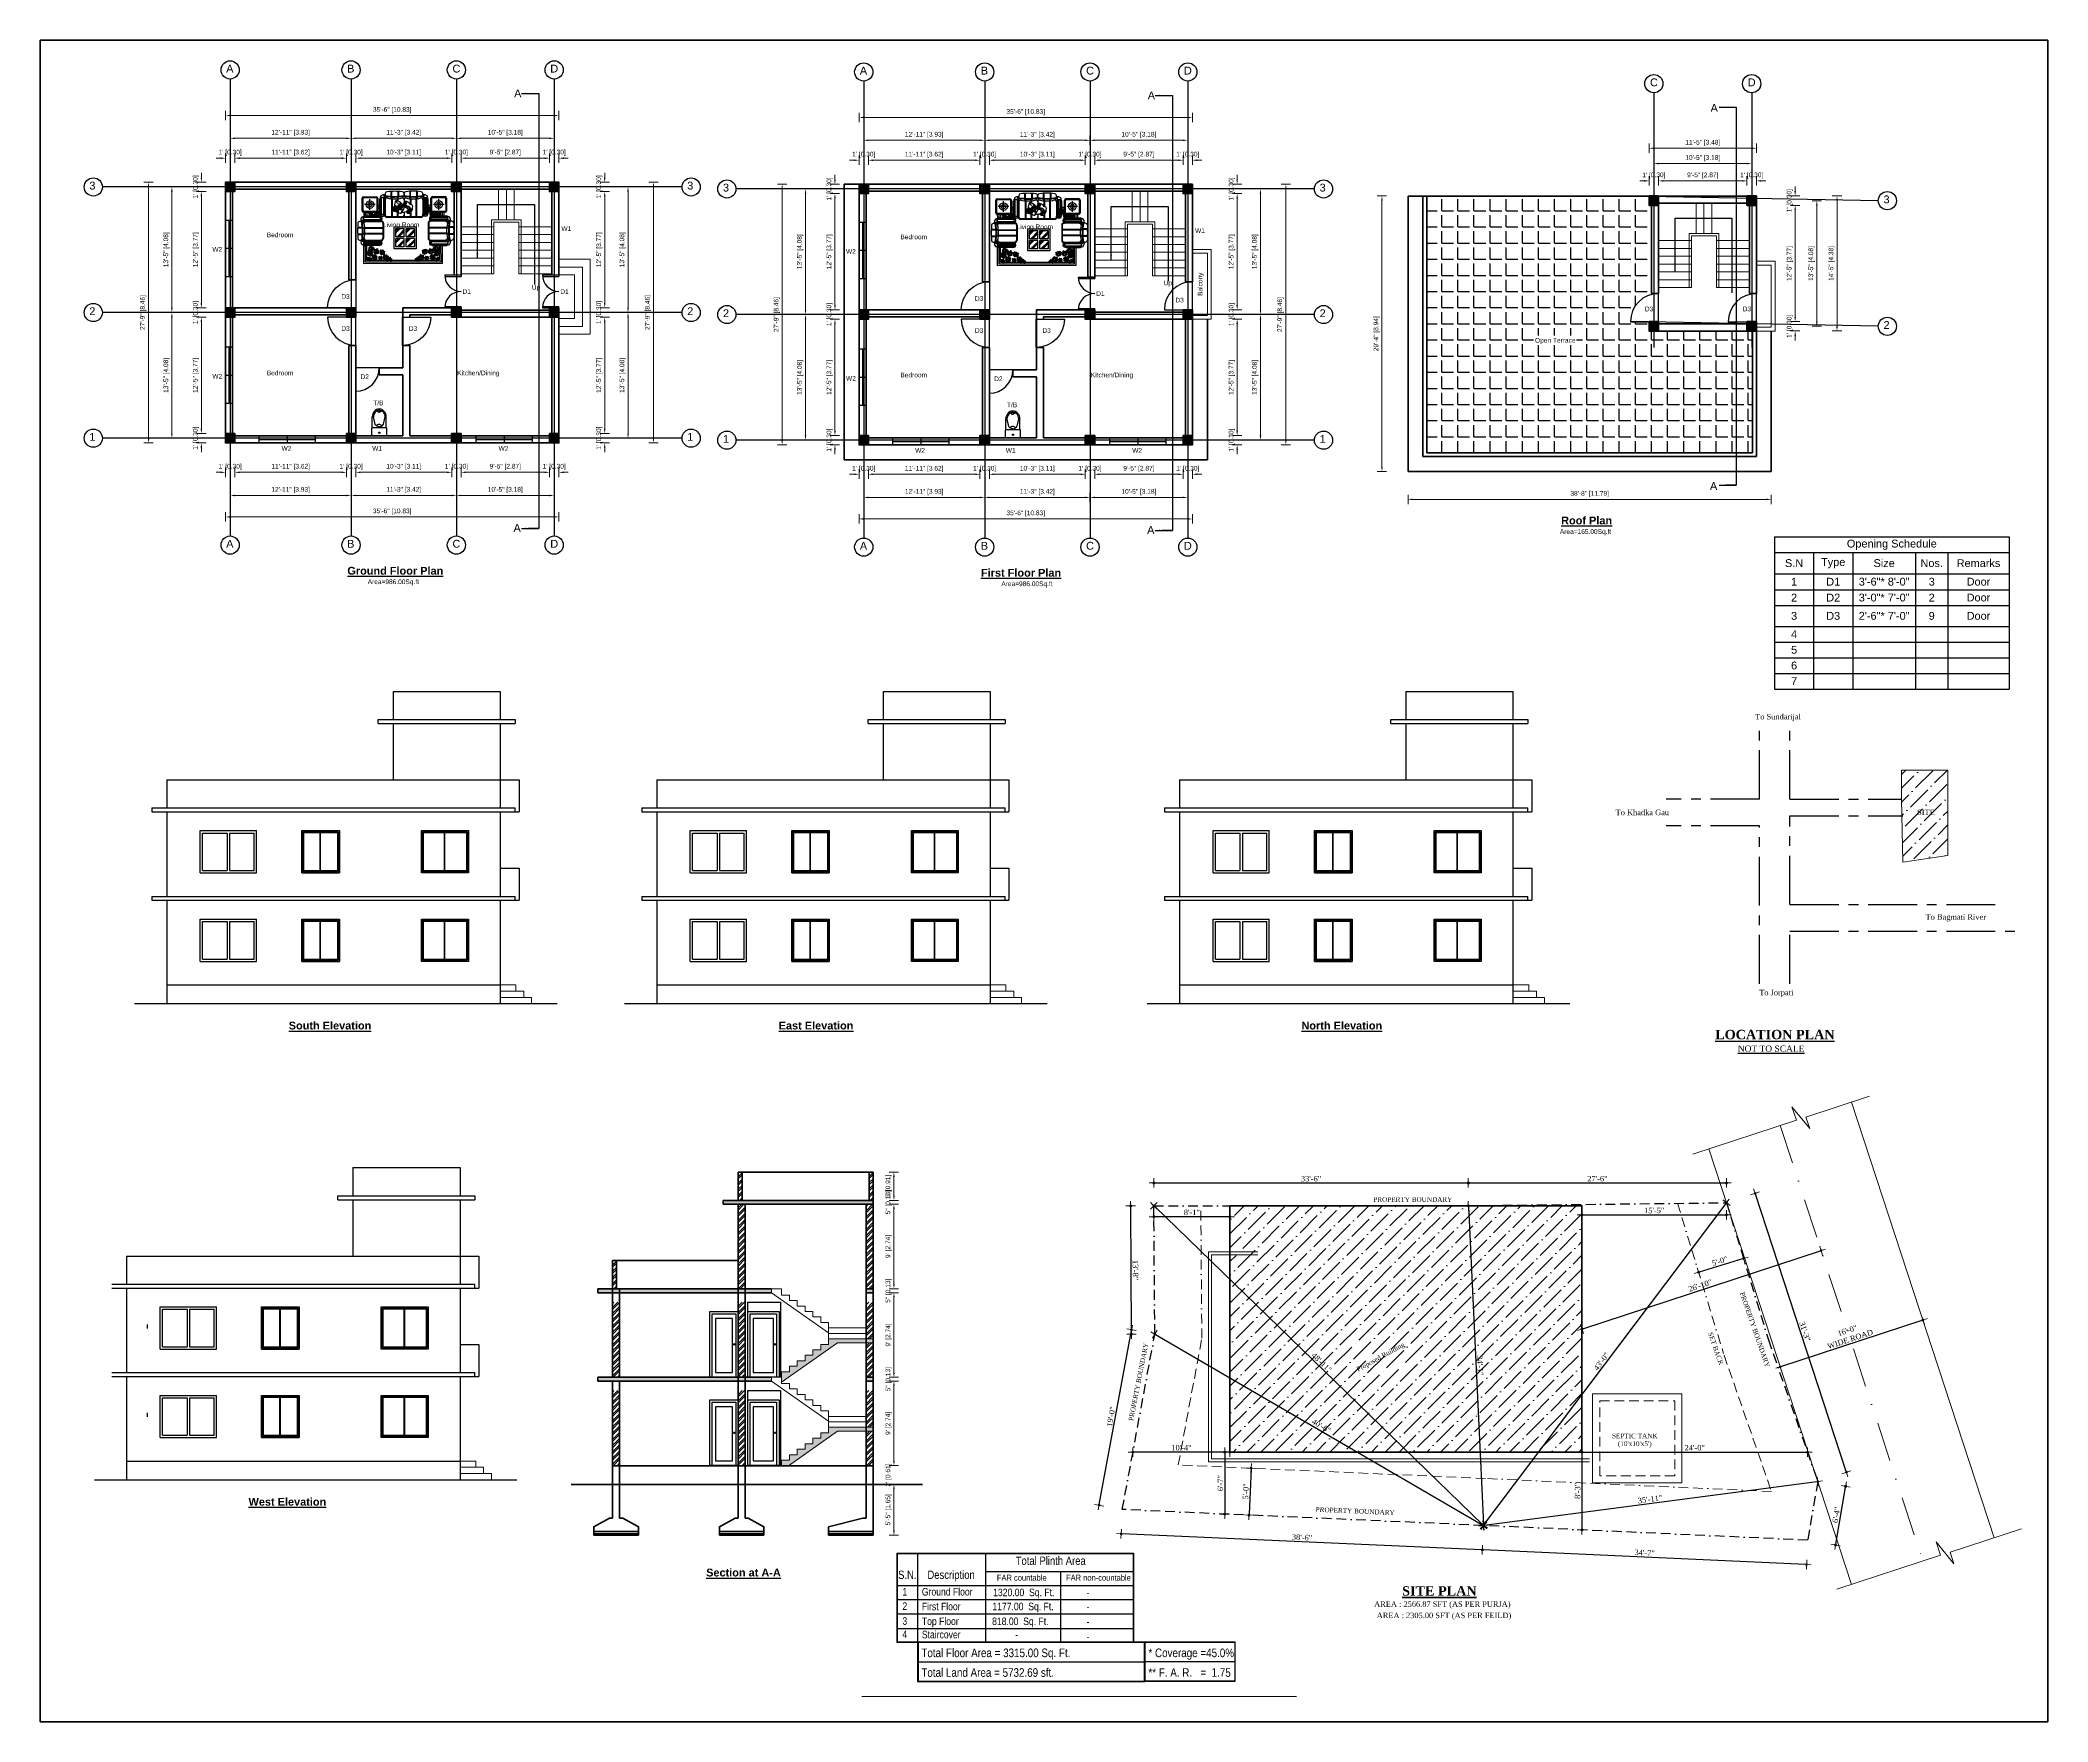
# Model space of a CAD drawing. Header units: feet. Extents: x 28652 to 66086, y -6769 to -640.
# Drawn here: x 47892 to 50458, y -6769 to -4620 of the extents above; entities that cross this region are included whole.
import ezdxf

# ---------------------------------------------------------------- set-up
doc = ezdxf.new("R2010")
doc.units = ezdxf.units.FT
doc.header["$LTSCALE"] = 50
doc.header["$MEASUREMENT"] = 0
doc.header["$PDMODE"] = 34
for name, pattern in [('BORDER2', [0.875, 0.25, -0.125, 0.25, -0.125, 0, -0.125]), ('CENTER', [2, 1.25, -0.25, 0.25, -0.25]), ('DASHDOTX2', [2, 1, -0.5, 0, -0.5]), ('HIDDEN', [0.375, 0.25, -0.125])]:
    doc.linetypes.add(name, pattern=pattern)
for name, color, linetype in [('CL', 253, 'CENTER'), ('Door & Windows', 92, 'Continuous'), ('Furniture', 32, 'Continuous'), ('Hatch', 30, 'Continuous'), ('Section', 4, 'Continuous'), ('Text', 7, 'Continuous'), ('Utensils', 35, 'Continuous')]:
    doc.layers.add(name, color=color, linetype=linetype)
for name, color, linetype, lineweight in [('COLUMN', 145, 'Continuous', 40), ('DIMENSION', 142, 'Continuous', 13), ('elevation', 201, 'Continuous', 30), ('HACTH', 8, 'Continuous', 13), ('SES-CENTRE', 8, 'DASHDOTX2', 13), ('SES-DIMENSION', 142, 'Continuous', 13), ('SES-Elevation', 4, 'Continuous', 15), ('SES-HACTH', 8, 'Continuous', 13), ('SES-Property Boundary', 2, 'Continuous', 15), ('SES-REBARS', 1, 'Continuous', 40), ('SES-TEXT', 3, 'Continuous', 20), ('SES-TitleText', 7, 'Continuous', 40), ('SHEETS', 7, 'Continuous', 60), ('stair', 140, 'Continuous', 18), ('wall', 6, 'Continuous', 40)]:
    doc.layers.add(name, color=color, linetype=linetype, lineweight=lineweight)
doc.styles.add('1@100', font='arial.ttf', dxfattribs={"height": 6})
doc.styles.add('1@1000', font='arial.ttf', dxfattribs={"height": 60})
doc.styles.add('7 INCH', font='times.ttf', dxfattribs={"height": 7})
doc.styles.add('7 INCH1', font='ARIALN.TTF', dxfattribs={"height": 8})
doc.styles.add('dimension', font='arial.ttf')
doc.styles.add('NAVARAJ', font='times.ttf', dxfattribs={"height": 9})
doc.styles.add('SES-ARAIL', font='times.ttf', dxfattribs={"height": 6})
doc.styles.add('SES-Title Text', font='times.ttf', dxfattribs={"height": 10})
doc.styles.get("Standard").update_dxf_attribs({"font": 'arial.ttf'})
doc.dimstyles.new('1@100', dxfattribs={"dimscale": 0.1, "dimtxt": 60, "dimasz": 60, "dimexe": 60, "dimexo": 0, "dimgap": 30, "dimtad": 1, "dimdec": 0, "dimzin": 0, "dimdsep": 46, "dimlunit": 4, "dimtxsty": 'dimension', "dimcen": 0, "dimclrd": 256, "dimclre": 256, "dimclrt": 256, "dimadec": 0, "dimazin": 0, "dimtfac": 1, "dimtdec": 0, "dimtix": 1, "dimtofl": 0, "dimtmove": 0, "dimatfit": 3, "dimfxl": 60, "dimfxlon": 1, "dimtfillclr": 256, "dimtolj": 1, "dimtzin": 0, "dimlwd": -1, "dimlwe": -1, "dimarcsym": 0})
doc.dimstyles.new('7 INCH', dxfattribs={"dimscale": 0, "dimtxt": 7, "dimasz": 1, "dimexe": 2, "dimexo": 9, "dimgap": 2, "dimtad": 1, "dimdec": 0, "dimzin": 3, "dimdsep": 46, "dimlunit": 4, "dimtxsty": '7 INCH', "dimblk": 'DIM', "dimcen": 3, "dimdle": 3, "dimse1": 1, "dimse2": 1, "dimclrd": 256, "dimclre": 256, "dimclrt": 7, "dimadec": 1, "dimazin": 2, "dimtfac": 1, "dimtdec": 0, "dimtix": 1, "dimtofl": 0, "dimtmove": 2, "dimatfit": 3, "dimldrblk": 'DIM', "dimfxl": 2, "dimfrac": 2, "dimtolj": 2, "dimtzin": 0, "dimarcsym": 0})
pattern_1 = [(45, (29199.585, -6064.2576), (-3.9774756, 3.9774756), []), (45, (29202.237, -6064.2576), (-3.9774756, 3.9774756), [])]

# ---------------------------------------------------------------- blocks, each defined once
blk = doc.blocks.new('column')
at = {"layer": 'Hatch'}
h = blk.add_hatch(color=256, dxfattribs=at)
h.dxf.hatch_style = 1
h.paths.add_polyline_path([(5267.6, 489.2), (5279.6, 489.2), (5279.6, 501.2), (5267.6, 501.2)])
at = {"layer": 'COLUMN'}
blk.add_lwpolyline([(5267.6, 501.2), (5279.6, 501.2), (5279.6, 489.2), (5267.6, 489.2)], close=True, dxfattribs=at)
blk = doc.blocks.new('*D1019')
at = {"layer": 'Defpoints', "color": 0, "transparency": 16777216}
for p in [(48098.2, -5122.7), (48129, -5122.7), (48129, -5134.7)]:
    blk.add_point(p, dxfattribs=at)
at = {"layer": 'DIMENSION', "transparency": 16777216}
for p, q in [((48104.2, -5122.7), (48092.2, -5122.7)), ((48098.2, -5116.7), (48098.2, -5110.7)), ((48104.2, -5134.7), (48092.2, -5134.7)), ((48098.2, -5140.7), (48098.2, -5146.7))]:
    blk.add_line(p, q, dxfattribs=at)
for points in [[(48097.2, -5116.7), (48099.2, -5116.7), (48098.2, -5122.7)], [(48097.2, -5140.7), (48099.2, -5140.7), (48098.2, -5134.7)]]:
    blk.add_solid(points, dxfattribs=at)
at = {"layer": 'DIMENSION', "transparency": 16777216, "insert": (48091.3, -5128.7), "char_height": 6, "attachment_point": 5, "rotation": 90, "style": 'dimension'}
blk.add_mtext("\\A1;1' [0.30]", dxfattribs=at)
blk = doc.blocks.new('*D1020')
at = {"layer": 'Defpoints', "color": 0, "transparency": 16777216}
for p in [(48098.2, -4974.1), (48129, -4974.1), (48129, -5122.7)]:
    blk.add_point(p, dxfattribs=at)
at = {"layer": 'DIMENSION', "transparency": 16777216}
for p, q in [((48104.2, -4974.1), (48092.2, -4974.1)), ((48098.2, -5116.7), (48098.2, -4980.1)), ((48104.2, -5122.7), (48092.2, -5122.7))]:
    blk.add_line(p, q, dxfattribs=at)
for points in [[(48097.2, -4980.1), (48099.2, -4980.1), (48098.2, -4974.1)], [(48097.2, -5116.7), (48099.2, -5116.7), (48098.2, -5122.7)]]:
    blk.add_solid(points, dxfattribs=at)
at = {"layer": 'DIMENSION', "transparency": 16777216, "insert": (48091.3, -5048.4), "char_height": 6, "attachment_point": 5, "rotation": 90, "style": 'dimension'}
blk.add_mtext('\\A1;12\'-5" [3.77]', dxfattribs=at)
blk = doc.blocks.new('*D1021')
at = {"layer": 'Defpoints', "color": 0, "transparency": 16777216}
for p in [(48098.2, -4962.1), (48129, -4962.1), (48129, -4974.1)]:
    blk.add_point(p, dxfattribs=at)
at = {"layer": 'DIMENSION', "transparency": 16777216}
for p, q in [((48098.2, -4956.1), (48098.2, -4950.1)), ((48104.2, -4962.1), (48092.2, -4962.1)), ((48104.2, -4974.1), (48092.2, -4974.1)), ((48098.2, -4980.1), (48098.2, -4986.1))]:
    blk.add_line(p, q, dxfattribs=at)
for points in [[(48097.2, -4956.1), (48099.2, -4956.1), (48098.2, -4962.1)], [(48097.2, -4980.1), (48099.2, -4980.1), (48098.2, -4974.1)]]:
    blk.add_solid(points, dxfattribs=at)
at = {"layer": 'DIMENSION', "transparency": 16777216, "insert": (48091.3, -4968.1), "char_height": 6, "attachment_point": 5, "rotation": 90, "style": 'dimension'}
blk.add_mtext("\\A1;1' [0.30]", dxfattribs=at)
blk = doc.blocks.new('*D1022')
at = {"layer": 'Defpoints', "color": 0, "transparency": 16777216}
for p in [(48098.2, -4813.6), (48129, -4813.6), (48129, -4962.1)]:
    blk.add_point(p, dxfattribs=at)
at = {"layer": 'DIMENSION', "transparency": 16777216}
for p, q in [((48104.2, -4813.6), (48092.2, -4813.6)), ((48098.2, -4956.1), (48098.2, -4819.6)), ((48104.2, -4962.1), (48092.2, -4962.1))]:
    blk.add_line(p, q, dxfattribs=at)
for points in [[(48097.2, -4819.6), (48099.2, -4819.6), (48098.2, -4813.6)], [(48097.2, -4956.1), (48099.2, -4956.1), (48098.2, -4962.1)]]:
    blk.add_solid(points, dxfattribs=at)
at = {"layer": 'DIMENSION', "transparency": 16777216, "insert": (48091.3, -4887.9), "char_height": 6, "attachment_point": 5, "rotation": 90, "style": 'dimension'}
blk.add_mtext('\\A1;12\'-5" [3.77]', dxfattribs=at)
blk = doc.blocks.new('*D1023')
at = {"layer": 'Defpoints', "color": 0, "transparency": 16777216}
for p in [(48098.2, -4801.6), (48129, -4801.6), (48129, -4813.6)]:
    blk.add_point(p, dxfattribs=at)
at = {"layer": 'DIMENSION', "transparency": 16777216}
for p, q in [((48098.2, -4795.6), (48098.2, -4789.6)), ((48104.2, -4801.6), (48092.2, -4801.6)), ((48104.2, -4813.6), (48092.2, -4813.6)), ((48098.2, -4819.6), (48098.2, -4825.6))]:
    blk.add_line(p, q, dxfattribs=at)
for points in [[(48097.2, -4795.6), (48099.2, -4795.6), (48098.2, -4801.6)], [(48097.2, -4819.6), (48099.2, -4819.6), (48098.2, -4813.6)]]:
    blk.add_solid(points, dxfattribs=at)
at = {"layer": 'DIMENSION', "transparency": 16777216, "insert": (48091.3, -4807.6), "char_height": 6, "attachment_point": 5, "rotation": 90, "style": 'dimension'}
blk.add_mtext("\\A1;1' [0.30]", dxfattribs=at)
blk = doc.blocks.new('*D1024')
at = {"layer": 'Defpoints', "color": 0, "transparency": 16777216}
for p in [(48141, -4770.9), (48129, -4801.6), (48141, -4801.6)]:
    blk.add_point(p, dxfattribs=at)
at = {"layer": 'DIMENSION', "transparency": 16777216}
for p, q in [((48123, -4770.9), (48117, -4770.9)), ((48129, -4776.9), (48129, -4764.9)), ((48141, -4776.9), (48141, -4764.9)), ((48147, -4770.9), (48153, -4770.9))]:
    blk.add_line(p, q, dxfattribs=at)
for points in [[(48123, -4769.9), (48123, -4771.9), (48129, -4770.9)], [(48147, -4769.9), (48147, -4771.9), (48141, -4770.9)]]:
    blk.add_solid(points, dxfattribs=at)
at = {"layer": 'DIMENSION', "transparency": 16777216, "insert": (48135, -4764), "char_height": 6, "attachment_point": 5, "style": 'dimension'}
blk.add_mtext("\\A1;1' [0.30]", dxfattribs=at)
blk = doc.blocks.new('*D1025')
at = {"layer": 'Defpoints', "color": 0, "transparency": 16777216}
for p in [(48283.6, -4770.9), (48141, -4801.6), (48283.6, -4801.6)]:
    blk.add_point(p, dxfattribs=at)
at = {"layer": 'DIMENSION', "transparency": 16777216}
for p, q in [((48141, -4776.9), (48141, -4764.9)), ((48147, -4770.9), (48277.6, -4770.9)), ((48283.6, -4776.9), (48283.6, -4764.9))]:
    blk.add_line(p, q, dxfattribs=at)
for points in [[(48147, -4769.9), (48147, -4771.9), (48141, -4770.9)], [(48277.6, -4769.9), (48277.6, -4771.9), (48283.6, -4770.9)]]:
    blk.add_solid(points, dxfattribs=at)
at = {"layer": 'DIMENSION', "transparency": 16777216, "insert": (48212.3, -4764), "char_height": 6, "attachment_point": 5, "style": 'dimension'}
blk.add_mtext('\\A1;11\'-11" [3.62]', dxfattribs=at)
blk = doc.blocks.new('*D1026')
at = {"layer": 'Defpoints', "color": 0, "transparency": 16777216}
for p in [(48295.6, -4770.9), (48283.6, -4801.6), (48295.6, -4807.6)]:
    blk.add_point(p, dxfattribs=at)
at = {"layer": 'DIMENSION', "transparency": 16777216}
for p, q in [((48277.6, -4770.9), (48271.6, -4770.9)), ((48283.6, -4776.9), (48283.6, -4764.9)), ((48295.6, -4776.9), (48295.6, -4764.9)), ((48301.6, -4770.9), (48307.6, -4770.9))]:
    blk.add_line(p, q, dxfattribs=at)
for points in [[(48277.6, -4769.9), (48277.6, -4771.9), (48283.6, -4770.9)], [(48301.6, -4769.9), (48301.6, -4771.9), (48295.6, -4770.9)]]:
    blk.add_solid(points, dxfattribs=at)
at = {"layer": 'DIMENSION', "transparency": 16777216, "insert": (48289.6, -4764), "char_height": 6, "attachment_point": 5, "style": 'dimension'}
blk.add_mtext("\\A1;1' [0.30]", dxfattribs=at)
blk = doc.blocks.new('*D1027')
at = {"layer": 'Defpoints', "color": 0, "transparency": 16777216}
for p in [(48418.2, -4770.9), (48295.6, -4807.6), (48418.2, -4810.6)]:
    blk.add_point(p, dxfattribs=at)
at = {"layer": 'DIMENSION', "transparency": 16777216}
for p, q in [((48295.6, -4776.9), (48295.6, -4764.9)), ((48301.6, -4770.9), (48412.2, -4770.9)), ((48418.2, -4776.9), (48418.2, -4764.9))]:
    blk.add_line(p, q, dxfattribs=at)
for points in [[(48301.6, -4769.9), (48301.6, -4771.9), (48295.6, -4770.9)], [(48412.2, -4769.9), (48412.2, -4771.9), (48418.2, -4770.9)]]:
    blk.add_solid(points, dxfattribs=at)
at = {"layer": 'DIMENSION', "transparency": 16777216, "insert": (48356.9, -4764), "char_height": 6, "attachment_point": 5, "style": 'dimension'}
blk.add_mtext('\\A1;10\'-3" [3.11]', dxfattribs=at)
blk = doc.blocks.new('*D1028')
at = {"layer": 'Defpoints', "color": 0, "transparency": 16777216}
for p in [(48430.2, -4770.9), (48418.2, -4810.6), (48430.2, -4810.6)]:
    blk.add_point(p, dxfattribs=at)
at = {"layer": 'DIMENSION', "transparency": 16777216}
for p, q in [((48412.2, -4770.9), (48406.2, -4770.9)), ((48418.2, -4776.9), (48418.2, -4764.9)), ((48430.2, -4776.9), (48430.2, -4764.9)), ((48436.2, -4770.9), (48442.2, -4770.9))]:
    blk.add_line(p, q, dxfattribs=at)
for points in [[(48412.2, -4769.9), (48412.2, -4771.9), (48418.2, -4770.9)], [(48436.2, -4769.9), (48436.2, -4771.9), (48430.2, -4770.9)]]:
    blk.add_solid(points, dxfattribs=at)
at = {"layer": 'DIMENSION', "transparency": 16777216, "insert": (48424.2, -4764), "char_height": 6, "attachment_point": 5, "style": 'dimension'}
blk.add_mtext("\\A1;1' [0.30]", dxfattribs=at)
blk = doc.blocks.new('*D1029')
at = {"layer": 'Defpoints', "color": 0, "transparency": 16777216}
for p in [(48543.2, -4770.9), (48430.2, -4810.6), (48543.2, -4810.6)]:
    blk.add_point(p, dxfattribs=at)
at = {"layer": 'DIMENSION', "transparency": 16777216}
for p, q in [((48430.2, -4776.9), (48430.2, -4764.9)), ((48436.2, -4770.9), (48537.2, -4770.9)), ((48543.2, -4776.9), (48543.2, -4764.9))]:
    blk.add_line(p, q, dxfattribs=at)
for points in [[(48436.2, -4769.9), (48436.2, -4771.9), (48430.2, -4770.9)], [(48537.2, -4769.9), (48537.2, -4771.9), (48543.2, -4770.9)]]:
    blk.add_solid(points, dxfattribs=at)
at = {"layer": 'DIMENSION', "transparency": 16777216, "insert": (48486.7, -4764), "char_height": 6, "attachment_point": 5, "style": 'dimension'}
blk.add_mtext('\\A1;9\'-5" [2.87]', dxfattribs=at)
blk = doc.blocks.new('*D1030')
at = {"layer": 'Defpoints', "color": 0, "transparency": 16777216}
for p in [(48555.2, -4770.9), (48543.2, -4810.6), (48555.2, -4810.6)]:
    blk.add_point(p, dxfattribs=at)
at = {"layer": 'DIMENSION', "transparency": 16777216}
for p, q in [((48537.2, -4770.9), (48531.2, -4770.9)), ((48543.2, -4776.9), (48543.2, -4764.9)), ((48555.2, -4776.9), (48555.2, -4764.9)), ((48561.2, -4770.9), (48567.2, -4770.9))]:
    blk.add_line(p, q, dxfattribs=at)
for points in [[(48537.2, -4769.9), (48537.2, -4771.9), (48543.2, -4770.9)], [(48561.2, -4769.9), (48561.2, -4771.9), (48555.2, -4770.9)]]:
    blk.add_solid(points, dxfattribs=at)
at = {"layer": 'DIMENSION', "transparency": 16777216, "insert": (48549.2, -4764), "char_height": 6, "attachment_point": 5, "style": 'dimension'}
blk.add_mtext("\\A1;1' [0.30]", dxfattribs=at)
blk = doc.blocks.new('*D1031')
at = {"layer": 'Defpoints', "color": 0, "transparency": 16777216}
for p in [(48289.6, -4745.5), (48135, -4801.6), (48289.6, -4801.6)]:
    blk.add_point(p, dxfattribs=at)
at = {"layer": 'DIMENSION', "transparency": 16777216}
for p, q in [((48135, -4751.5), (48135, -4739.5)), ((48141, -4745.5), (48283.6, -4745.5)), ((48289.6, -4751.5), (48289.6, -4739.5))]:
    blk.add_line(p, q, dxfattribs=at)
for points in [[(48141, -4744.5), (48141, -4746.5), (48135, -4745.5)], [(48283.6, -4744.5), (48283.6, -4746.5), (48289.6, -4745.5)]]:
    blk.add_solid(points, dxfattribs=at)
at = {"layer": 'DIMENSION', "transparency": 16777216, "insert": (48212.3, -4738.6), "char_height": 6, "attachment_point": 5, "style": 'dimension'}
blk.add_mtext('\\A1;12\'-11" [3.93]', dxfattribs=at)
blk = doc.blocks.new('*D1032')
at = {"layer": 'Defpoints', "color": 0, "transparency": 16777216}
for p in [(48424.2, -4745.5), (48289.6, -4801.6), (48424.2, -4801.6)]:
    blk.add_point(p, dxfattribs=at)
at = {"layer": 'DIMENSION', "transparency": 16777216}
for p, q in [((48289.6, -4751.5), (48289.6, -4739.5)), ((48295.6, -4745.5), (48418.2, -4745.5)), ((48424.2, -4751.5), (48424.2, -4739.5))]:
    blk.add_line(p, q, dxfattribs=at)
for points in [[(48295.6, -4744.5), (48295.6, -4746.5), (48289.6, -4745.5)], [(48418.2, -4744.5), (48418.2, -4746.5), (48424.2, -4745.5)]]:
    blk.add_solid(points, dxfattribs=at)
at = {"layer": 'DIMENSION', "transparency": 16777216, "insert": (48356.9, -4738.6), "char_height": 6, "attachment_point": 5, "style": 'dimension'}
blk.add_mtext('\\A1;11\'-3" [3.42]', dxfattribs=at)
blk = doc.blocks.new('*D1033')
at = {"layer": 'Defpoints', "color": 0, "transparency": 16777216}
for p in [(48549.2, -4745.5), (48424.2, -4801.6), (48549.2, -4801.6)]:
    blk.add_point(p, dxfattribs=at)
at = {"layer": 'DIMENSION', "transparency": 16777216}
for p, q in [((48424.2, -4751.5), (48424.2, -4739.5)), ((48430.2, -4745.5), (48543.2, -4745.5)), ((48549.2, -4751.5), (48549.2, -4739.5))]:
    blk.add_line(p, q, dxfattribs=at)
for points in [[(48430.2, -4744.5), (48430.2, -4746.5), (48424.2, -4745.5)], [(48543.2, -4744.5), (48543.2, -4746.5), (48549.2, -4745.5)]]:
    blk.add_solid(points, dxfattribs=at)
at = {"layer": 'DIMENSION', "transparency": 16777216, "insert": (48486.7, -4738.6), "char_height": 6, "attachment_point": 5, "style": 'dimension'}
blk.add_mtext('\\A1;10\'-5" [3.18]', dxfattribs=at)
blk = doc.blocks.new('*D1034')
at = {"layer": 'Defpoints', "color": 0, "transparency": 16777216}
for p in [(48555.2, -4716.3), (48129, -4801.6), (48555.2, -4801.6)]:
    blk.add_point(p, dxfattribs=at)
at = {"layer": 'DIMENSION', "transparency": 16777216}
for p, q in [((48129, -4722.3), (48129, -4710.3)), ((48135, -4716.3), (48549.2, -4716.3)), ((48555.2, -4722.3), (48555.2, -4710.3))]:
    blk.add_line(p, q, dxfattribs=at)
for points in [[(48135, -4715.3), (48135, -4717.3), (48129, -4716.3)], [(48549.2, -4715.3), (48549.2, -4717.3), (48555.2, -4716.3)]]:
    blk.add_solid(points, dxfattribs=at)
at = {"layer": 'DIMENSION', "transparency": 16777216, "insert": (48342.1, -4709.5), "char_height": 6, "attachment_point": 5, "style": 'dimension'}
blk.add_mtext('\\A1;35\'-6" [10.83]', dxfattribs=at)
blk = doc.blocks.new('*D1035')
at = {"layer": 'Defpoints', "color": 0, "transparency": 16777216}
for p in [(48060.5, -4968.1), (48129, -4968.1), (48129, -5128.7)]:
    blk.add_point(p, dxfattribs=at)
at = {"layer": 'DIMENSION', "transparency": 16777216}
for p, q in [((48066.5, -4968.1), (48054.5, -4968.1)), ((48060.5, -5122.7), (48060.5, -4974.1)), ((48066.5, -5128.7), (48054.5, -5128.7))]:
    blk.add_line(p, q, dxfattribs=at)
for points in [[(48059.5, -4974.1), (48061.5, -4974.1), (48060.5, -4968.1)], [(48059.5, -5122.7), (48061.5, -5122.7), (48060.5, -5128.7)]]:
    blk.add_solid(points, dxfattribs=at)
at = {"layer": 'DIMENSION', "transparency": 16777216, "insert": (48053.7, -5048.4), "char_height": 6, "attachment_point": 5, "rotation": 90, "style": 'dimension'}
blk.add_mtext('\\A1;13\'-5" [4.08]', dxfattribs=at)
blk = doc.blocks.new('*D1036')
at = {"layer": 'Defpoints', "color": 0, "transparency": 16777216}
for p in [(48060.5, -4807.6), (48129, -4807.6), (48129, -4968.1)]:
    blk.add_point(p, dxfattribs=at)
at = {"layer": 'DIMENSION', "transparency": 16777216}
for p, q in [((48066.5, -4807.6), (48054.5, -4807.6)), ((48060.5, -4962.1), (48060.5, -4813.6)), ((48066.5, -4968.1), (48054.5, -4968.1))]:
    blk.add_line(p, q, dxfattribs=at)
for points in [[(48059.5, -4813.6), (48061.5, -4813.6), (48060.5, -4807.6)], [(48059.5, -4962.1), (48061.5, -4962.1), (48060.5, -4968.1)]]:
    blk.add_solid(points, dxfattribs=at)
at = {"layer": 'DIMENSION', "transparency": 16777216, "insert": (48053.7, -4887.9), "char_height": 6, "attachment_point": 5, "rotation": 90, "style": 'dimension'}
blk.add_mtext('\\A1;13\'-5" [4.08]', dxfattribs=at)
blk = doc.blocks.new('*D1037')
at = {"layer": 'Defpoints', "color": 0, "transparency": 16777216}
for p in [(48135, -4801.6), (48030.7, -5134.7), (48135, -5134.7)]:
    blk.add_point(p, dxfattribs=at)
at = {"layer": 'DIMENSION', "transparency": 16777216}
for p, q in [((48036.7, -4801.6), (48024.7, -4801.6)), ((48030.7, -4807.6), (48030.7, -5128.7)), ((48036.7, -5134.7), (48024.7, -5134.7))]:
    blk.add_line(p, q, dxfattribs=at)
for points in [[(48029.7, -4807.6), (48031.7, -4807.6), (48030.7, -4801.6)], [(48029.7, -5128.7), (48031.7, -5128.7), (48030.7, -5134.7)]]:
    blk.add_solid(points, dxfattribs=at)
at = {"layer": 'DIMENSION', "transparency": 16777216, "insert": (48023.8, -4968.1), "char_height": 6, "attachment_point": 5, "rotation": 90, "style": 'dimension'}
blk.add_mtext('\\A1;27\'-9" [8.46]', dxfattribs=at)
blk = doc.blocks.new('*D1038')
at = {"layer": 'Defpoints', "color": 0, "transparency": 16777216}
for p in [(48555.2, -4801.6), (48555.2, -4813.6), (48613.8, -4813.6)]:
    blk.add_point(p, dxfattribs=at)
at = {"layer": 'DIMENSION', "transparency": 16777216}
for p, q in [((48613.8, -4795.6), (48613.8, -4789.6)), ((48607.8, -4801.6), (48619.8, -4801.6)), ((48607.8, -4813.6), (48619.8, -4813.6)), ((48613.8, -4819.6), (48613.8, -4825.6))]:
    blk.add_line(p, q, dxfattribs=at)
for points in [[(48612.8, -4795.6), (48614.8, -4795.6), (48613.8, -4801.6)], [(48612.8, -4819.6), (48614.8, -4819.6), (48613.8, -4813.6)]]:
    blk.add_solid(points, dxfattribs=at)
at = {"layer": 'DIMENSION', "transparency": 16777216, "insert": (48607, -4807.6), "char_height": 6, "attachment_point": 5, "rotation": 90, "style": 'dimension'}
blk.add_mtext("\\A1;1' [0.30]", dxfattribs=at)
blk = doc.blocks.new('*D1039')
at = {"layer": 'Defpoints', "color": 0, "transparency": 16777216}
for p in [(48555.2, -4813.6), (48555.2, -4962.1), (48613.8, -4962.1)]:
    blk.add_point(p, dxfattribs=at)
at = {"layer": 'DIMENSION', "transparency": 16777216}
for p, q in [((48607.8, -4813.6), (48619.8, -4813.6)), ((48613.8, -4819.6), (48613.8, -4956.1)), ((48607.8, -4962.1), (48619.8, -4962.1))]:
    blk.add_line(p, q, dxfattribs=at)
for points in [[(48612.8, -4819.6), (48614.8, -4819.6), (48613.8, -4813.6)], [(48612.8, -4956.1), (48614.8, -4956.1), (48613.8, -4962.1)]]:
    blk.add_solid(points, dxfattribs=at)
at = {"layer": 'DIMENSION', "transparency": 16777216, "insert": (48607, -4887.9), "char_height": 6, "attachment_point": 5, "rotation": 90, "style": 'dimension'}
blk.add_mtext('\\A1;12\'-5" [3.77]', dxfattribs=at)
blk = doc.blocks.new('*D1040')
at = {"layer": 'Defpoints', "color": 0, "transparency": 16777216}
for p in [(48555.2, -4962.1), (48555.2, -4974.1), (48613.8, -4974.1)]:
    blk.add_point(p, dxfattribs=at)
at = {"layer": 'DIMENSION', "transparency": 16777216}
for p, q in [((48613.8, -4956.1), (48613.8, -4950.1)), ((48607.8, -4962.1), (48619.8, -4962.1)), ((48607.8, -4974.1), (48619.8, -4974.1)), ((48613.8, -4980.1), (48613.8, -4986.1))]:
    blk.add_line(p, q, dxfattribs=at)
for points in [[(48612.8, -4956.1), (48614.8, -4956.1), (48613.8, -4962.1)], [(48612.8, -4980.1), (48614.8, -4980.1), (48613.8, -4974.1)]]:
    blk.add_solid(points, dxfattribs=at)
at = {"layer": 'DIMENSION', "transparency": 16777216, "insert": (48607, -4968.1), "char_height": 6, "attachment_point": 5, "rotation": 90, "style": 'dimension'}
blk.add_mtext("\\A1;1' [0.30]", dxfattribs=at)
blk = doc.blocks.new('*D1041')
at = {"layer": 'Defpoints', "color": 0, "transparency": 16777216}
for p in [(48555.2, -4974.1), (48555.2, -5122.7), (48613.8, -5122.7)]:
    blk.add_point(p, dxfattribs=at)
at = {"layer": 'DIMENSION', "transparency": 16777216}
for p, q in [((48607.8, -4974.1), (48619.8, -4974.1)), ((48613.8, -4980.1), (48613.8, -5116.7)), ((48607.8, -5122.7), (48619.8, -5122.7))]:
    blk.add_line(p, q, dxfattribs=at)
for points in [[(48612.8, -4980.1), (48614.8, -4980.1), (48613.8, -4974.1)], [(48612.8, -5116.7), (48614.8, -5116.7), (48613.8, -5122.7)]]:
    blk.add_solid(points, dxfattribs=at)
at = {"layer": 'DIMENSION', "transparency": 16777216, "insert": (48607, -5048.4), "char_height": 6, "attachment_point": 5, "rotation": 90, "style": 'dimension'}
blk.add_mtext('\\A1;12\'-5" [3.77]', dxfattribs=at)
blk = doc.blocks.new('*D1006')
at = {"layer": 'Defpoints', "color": 0, "transparency": 16777216}
for p in [(48555.2, -5122.7), (48555.2, -5134.7), (48613.8, -5134.7)]:
    blk.add_point(p, dxfattribs=at)
at = {"layer": 'DIMENSION', "transparency": 16777216}
for p, q in [((48607.8, -5122.7), (48619.8, -5122.7)), ((48613.8, -5116.7), (48613.8, -5110.7)), ((48607.8, -5134.7), (48619.8, -5134.7)), ((48613.8, -5140.7), (48613.8, -5146.7))]:
    blk.add_line(p, q, dxfattribs=at)
for points in [[(48612.8, -5116.7), (48614.8, -5116.7), (48613.8, -5122.7)], [(48612.8, -5140.7), (48614.8, -5140.7), (48613.8, -5134.7)]]:
    blk.add_solid(points, dxfattribs=at)
at = {"layer": 'DIMENSION', "transparency": 16777216, "insert": (48607, -5128.7), "char_height": 6, "attachment_point": 5, "rotation": 90, "style": 'dimension'}
blk.add_mtext("\\A1;1' [0.30]", dxfattribs=at)
blk = doc.blocks.new('*D1007')
at = {"layer": 'Defpoints', "color": 0, "transparency": 16777216}
for p in [(48555.2, -4968.1), (48643.6, -4968.1), (48555.2, -5128.7)]:
    blk.add_point(p, dxfattribs=at)
at = {"layer": 'DIMENSION', "transparency": 16777216}
for p, q in [((48637.6, -4968.1), (48649.6, -4968.1)), ((48643.6, -5122.7), (48643.6, -4974.1)), ((48637.6, -5128.7), (48649.6, -5128.7))]:
    blk.add_line(p, q, dxfattribs=at)
for points in [[(48642.6, -4974.1), (48644.6, -4974.1), (48643.6, -4968.1)], [(48642.6, -5122.7), (48644.6, -5122.7), (48643.6, -5128.7)]]:
    blk.add_solid(points, dxfattribs=at)
at = {"layer": 'DIMENSION', "transparency": 16777216, "insert": (48636.7, -5048.4), "char_height": 6, "attachment_point": 5, "rotation": 90, "style": 'dimension'}
blk.add_mtext('\\A1;13\'-5" [4.08]', dxfattribs=at)
blk = doc.blocks.new('*D1008')
at = {"layer": 'Defpoints', "color": 0, "transparency": 16777216}
for p in [(48555.2, -4807.6), (48643.6, -4807.6), (48555.2, -4968.1)]:
    blk.add_point(p, dxfattribs=at)
at = {"layer": 'DIMENSION', "transparency": 16777216}
for p, q in [((48637.6, -4807.6), (48649.6, -4807.6)), ((48643.6, -4962.1), (48643.6, -4813.6)), ((48637.6, -4968.1), (48649.6, -4968.1))]:
    blk.add_line(p, q, dxfattribs=at)
for points in [[(48642.6, -4813.6), (48644.6, -4813.6), (48643.6, -4807.6)], [(48642.6, -4962.1), (48644.6, -4962.1), (48643.6, -4968.1)]]:
    blk.add_solid(points, dxfattribs=at)
at = {"layer": 'DIMENSION', "transparency": 16777216, "insert": (48636.7, -4887.9), "char_height": 6, "attachment_point": 5, "rotation": 90, "style": 'dimension'}
blk.add_mtext('\\A1;13\'-5" [4.08]', dxfattribs=at)
blk = doc.blocks.new('*D934')
at = {"layer": 'Defpoints', "color": 0, "transparency": 16777216}
for p in [(48555.2, -4801.6), (48555.2, -5134.7), (48676.1, -5134.7)]:
    blk.add_point(p, dxfattribs=at)
at = {"layer": 'DIMENSION', "transparency": 16777216}
for p, q in [((48670.1, -4801.6), (48682.1, -4801.6)), ((48676.1, -4807.6), (48676.1, -5128.7)), ((48670.1, -5134.7), (48682.1, -5134.7))]:
    blk.add_line(p, q, dxfattribs=at)
for points in [[(48675.1, -4807.6), (48677.1, -4807.6), (48676.1, -4801.6)], [(48675.1, -5128.7), (48677.1, -5128.7), (48676.1, -5134.7)]]:
    blk.add_solid(points, dxfattribs=at)
at = {"layer": 'DIMENSION', "transparency": 16777216, "insert": (48669.2, -4968.1), "char_height": 6, "attachment_point": 5, "rotation": 90, "style": 'dimension'}
blk.add_mtext('\\A1;27\'-9" [8.46]', dxfattribs=at)
blk = doc.blocks.new('*D1009')
at = {"layer": 'Defpoints', "color": 0, "transparency": 16777216}
for p in [(48543.2, -5134.7), (48555.2, -5134.7), (48543.2, -5172.3)]:
    blk.add_point(p, dxfattribs=at)
at = {"layer": 'DIMENSION', "transparency": 16777216}
for p, q in [((48537.2, -5172.3), (48531.2, -5172.3)), ((48543.2, -5166.3), (48543.2, -5178.3)), ((48555.2, -5166.3), (48555.2, -5178.3)), ((48561.2, -5172.3), (48567.2, -5172.3))]:
    blk.add_line(p, q, dxfattribs=at)
for points in [[(48537.2, -5171.3), (48537.2, -5173.3), (48543.2, -5172.3)], [(48561.2, -5171.3), (48561.2, -5173.3), (48555.2, -5172.3)]]:
    blk.add_solid(points, dxfattribs=at)
at = {"layer": 'DIMENSION', "transparency": 16777216, "insert": (48549.2, -5165.4), "char_height": 6, "attachment_point": 5, "style": 'dimension'}
blk.add_mtext("\\A1;1' [0.30]", dxfattribs=at)
blk = doc.blocks.new('*D1010')
at = {"layer": 'Defpoints', "color": 0, "transparency": 16777216}
for p in [(48430.2, -5134.7), (48543.2, -5134.7), (48430.2, -5172.3)]:
    blk.add_point(p, dxfattribs=at)
at = {"layer": 'DIMENSION', "transparency": 16777216}
for p, q in [((48430.2, -5166.3), (48430.2, -5178.3)), ((48537.2, -5172.3), (48436.2, -5172.3)), ((48543.2, -5166.3), (48543.2, -5178.3))]:
    blk.add_line(p, q, dxfattribs=at)
for points in [[(48436.2, -5171.3), (48436.2, -5173.3), (48430.2, -5172.3)], [(48537.2, -5171.3), (48537.2, -5173.3), (48543.2, -5172.3)]]:
    blk.add_solid(points, dxfattribs=at)
at = {"layer": 'DIMENSION', "transparency": 16777216, "insert": (48486.7, -5165.4), "char_height": 6, "attachment_point": 5, "style": 'dimension'}
blk.add_mtext('\\A1;9\'-5" [2.87]', dxfattribs=at)
blk = doc.blocks.new('*D1011')
at = {"layer": 'Defpoints', "color": 0, "transparency": 16777216}
for p in [(48418.2, -5134.7), (48430.2, -5134.7), (48418.2, -5172.3)]:
    blk.add_point(p, dxfattribs=at)
at = {"layer": 'DIMENSION', "transparency": 16777216}
for p, q in [((48412.2, -5172.3), (48406.2, -5172.3)), ((48418.2, -5166.3), (48418.2, -5178.3)), ((48430.2, -5166.3), (48430.2, -5178.3)), ((48436.2, -5172.3), (48442.2, -5172.3))]:
    blk.add_line(p, q, dxfattribs=at)
for points in [[(48412.2, -5171.3), (48412.2, -5173.3), (48418.2, -5172.3)], [(48436.2, -5171.3), (48436.2, -5173.3), (48430.2, -5172.3)]]:
    blk.add_solid(points, dxfattribs=at)
at = {"layer": 'DIMENSION', "transparency": 16777216, "insert": (48424.2, -5165.4), "char_height": 6, "attachment_point": 5, "style": 'dimension'}
blk.add_mtext("\\A1;1' [0.30]", dxfattribs=at)
blk = doc.blocks.new('*D1012')
at = {"layer": 'Defpoints', "color": 0, "transparency": 16777216}
for p in [(48295.6, -5134.7), (48418.2, -5134.7), (48295.6, -5172.3)]:
    blk.add_point(p, dxfattribs=at)
at = {"layer": 'DIMENSION', "transparency": 16777216}
for p, q in [((48295.6, -5166.3), (48295.6, -5178.3)), ((48412.2, -5172.3), (48301.6, -5172.3)), ((48418.2, -5166.3), (48418.2, -5178.3))]:
    blk.add_line(p, q, dxfattribs=at)
for points in [[(48301.6, -5171.3), (48301.6, -5173.3), (48295.6, -5172.3)], [(48412.2, -5171.3), (48412.2, -5173.3), (48418.2, -5172.3)]]:
    blk.add_solid(points, dxfattribs=at)
at = {"layer": 'DIMENSION', "transparency": 16777216, "insert": (48356.9, -5165.4), "char_height": 6, "attachment_point": 5, "style": 'dimension'}
blk.add_mtext('\\A1;10\'-3" [3.11]', dxfattribs=at)
blk = doc.blocks.new('*D1013')
at = {"layer": 'Defpoints', "color": 0, "transparency": 16777216}
for p in [(48283.6, -5134.7), (48295.6, -5134.7), (48283.6, -5172.3)]:
    blk.add_point(p, dxfattribs=at)
at = {"layer": 'DIMENSION', "transparency": 16777216}
for p, q in [((48277.6, -5172.3), (48271.6, -5172.3)), ((48283.6, -5166.3), (48283.6, -5178.3)), ((48295.6, -5166.3), (48295.6, -5178.3)), ((48301.6, -5172.3), (48307.6, -5172.3))]:
    blk.add_line(p, q, dxfattribs=at)
for points in [[(48277.6, -5171.3), (48277.6, -5173.3), (48283.6, -5172.3)], [(48301.6, -5171.3), (48301.6, -5173.3), (48295.6, -5172.3)]]:
    blk.add_solid(points, dxfattribs=at)
at = {"layer": 'DIMENSION', "transparency": 16777216, "insert": (48289.6, -5165.4), "char_height": 6, "attachment_point": 5, "style": 'dimension'}
blk.add_mtext("\\A1;1' [0.30]", dxfattribs=at)
blk = doc.blocks.new('*D1014')
at = {"layer": 'Defpoints', "color": 0, "transparency": 16777216}
for p in [(48141, -5134.7), (48283.6, -5134.7), (48141, -5172.3)]:
    blk.add_point(p, dxfattribs=at)
at = {"layer": 'DIMENSION', "transparency": 16777216}
for p, q in [((48141, -5166.3), (48141, -5178.3)), ((48277.6, -5172.3), (48147, -5172.3)), ((48283.6, -5166.3), (48283.6, -5178.3))]:
    blk.add_line(p, q, dxfattribs=at)
for points in [[(48147, -5171.3), (48147, -5173.3), (48141, -5172.3)], [(48277.6, -5171.3), (48277.6, -5173.3), (48283.6, -5172.3)]]:
    blk.add_solid(points, dxfattribs=at)
at = {"layer": 'DIMENSION', "transparency": 16777216, "insert": (48212.3, -5165.4), "char_height": 6, "attachment_point": 5, "style": 'dimension'}
blk.add_mtext('\\A1;11\'-11" [3.62]', dxfattribs=at)
blk = doc.blocks.new('*D1015')
at = {"layer": 'Defpoints', "color": 0, "transparency": 16777216}
for p in [(48129, -5134.7), (48141, -5134.7), (48129, -5172.3)]:
    blk.add_point(p, dxfattribs=at)
at = {"layer": 'DIMENSION', "transparency": 16777216}
for p, q in [((48123, -5172.3), (48117, -5172.3)), ((48129, -5166.3), (48129, -5178.3)), ((48141, -5166.3), (48141, -5178.3)), ((48147, -5172.3), (48153, -5172.3))]:
    blk.add_line(p, q, dxfattribs=at)
for points in [[(48123, -5171.3), (48123, -5173.3), (48129, -5172.3)], [(48147, -5171.3), (48147, -5173.3), (48141, -5172.3)]]:
    blk.add_solid(points, dxfattribs=at)
at = {"layer": 'DIMENSION', "transparency": 16777216, "insert": (48135, -5165.4), "char_height": 6, "attachment_point": 5, "style": 'dimension'}
blk.add_mtext("\\A1;1' [0.30]", dxfattribs=at)
blk = doc.blocks.new('*D1016')
at = {"layer": 'Defpoints', "color": 0, "transparency": 16777216}
for p in [(48135, -5134.7), (48289.6, -5134.7), (48289.6, -5201.9)]:
    blk.add_point(p, dxfattribs=at)
at = {"layer": 'DIMENSION', "transparency": 16777216}
for p, q in [((48135, -5195.9), (48135, -5207.9)), ((48141, -5201.9), (48283.6, -5201.9)), ((48289.6, -5195.9), (48289.6, -5207.9))]:
    blk.add_line(p, q, dxfattribs=at)
for points in [[(48141, -5200.9), (48141, -5202.9), (48135, -5201.9)], [(48283.6, -5200.9), (48283.6, -5202.9), (48289.6, -5201.9)]]:
    blk.add_solid(points, dxfattribs=at)
at = {"layer": 'DIMENSION', "transparency": 16777216, "insert": (48212.3, -5195), "char_height": 6, "attachment_point": 5, "style": 'dimension'}
blk.add_mtext('\\A1;12\'-11" [3.93]', dxfattribs=at)
blk = doc.blocks.new('*D1017')
at = {"layer": 'Defpoints', "color": 0, "transparency": 16777216}
for p in [(48289.6, -5134.7), (48424.2, -5134.7), (48424.2, -5201.9)]:
    blk.add_point(p, dxfattribs=at)
at = {"layer": 'DIMENSION', "transparency": 16777216}
for p, q in [((48289.6, -5195.9), (48289.6, -5207.9)), ((48295.6, -5201.9), (48418.2, -5201.9)), ((48424.2, -5195.9), (48424.2, -5207.9))]:
    blk.add_line(p, q, dxfattribs=at)
for points in [[(48295.6, -5200.9), (48295.6, -5202.9), (48289.6, -5201.9)], [(48418.2, -5200.9), (48418.2, -5202.9), (48424.2, -5201.9)]]:
    blk.add_solid(points, dxfattribs=at)
at = {"layer": 'DIMENSION', "transparency": 16777216, "insert": (48356.9, -5195), "char_height": 6, "attachment_point": 5, "style": 'dimension'}
blk.add_mtext('\\A1;11\'-3" [3.42]', dxfattribs=at)
blk = doc.blocks.new('*D1018')
at = {"layer": 'Defpoints', "color": 0, "transparency": 16777216}
for p in [(48424.2, -5134.7), (48549.2, -5134.7), (48549.2, -5201.9)]:
    blk.add_point(p, dxfattribs=at)
at = {"layer": 'DIMENSION', "transparency": 16777216}
for p, q in [((48424.2, -5195.9), (48424.2, -5207.9)), ((48430.2, -5201.9), (48543.2, -5201.9)), ((48549.2, -5195.9), (48549.2, -5207.9))]:
    blk.add_line(p, q, dxfattribs=at)
for points in [[(48430.2, -5200.9), (48430.2, -5202.9), (48424.2, -5201.9)], [(48543.2, -5200.9), (48543.2, -5202.9), (48549.2, -5201.9)]]:
    blk.add_solid(points, dxfattribs=at)
at = {"layer": 'DIMENSION', "transparency": 16777216, "insert": (48486.7, -5195), "char_height": 6, "attachment_point": 5, "style": 'dimension'}
blk.add_mtext('\\A1;10\'-5" [3.18]', dxfattribs=at)
blk = doc.blocks.new('*D935')
at = {"layer": 'Defpoints', "color": 0, "transparency": 16777216}
for p in [(48129, -5134.7), (48555.2, -5134.7), (48555.2, -5229.3)]:
    blk.add_point(p, dxfattribs=at)
at = {"layer": 'DIMENSION', "transparency": 16777216}
for p, q in [((48129, -5223.3), (48129, -5235.3)), ((48135, -5229.3), (48549.2, -5229.3)), ((48555.2, -5223.3), (48555.2, -5235.3))]:
    blk.add_line(p, q, dxfattribs=at)
for points in [[(48135, -5228.3), (48135, -5230.3), (48129, -5229.3)], [(48549.2, -5228.3), (48549.2, -5230.3), (48555.2, -5229.3)]]:
    blk.add_solid(points, dxfattribs=at)
at = {"layer": 'DIMENSION', "transparency": 16777216, "insert": (48342.1, -5222.5), "char_height": 6, "attachment_point": 5, "style": 'dimension'}
blk.add_mtext('\\A1;35\'-6" [10.83]', dxfattribs=at)
blk = doc.blocks.new('Sofa')
at = {"layer": 'Furniture'}
for p, q in [((11076, 2630), (11076, 2481)), ((11096, 2633), (11096, 2481)), ((11296, 2633), (11296, 2481)), ((11316, 2630), (11316, 2481)), ((11676, 2630), (11676, 2481)), ((11696, 2633), (11696, 2481)), ((11896, 2633), (11896, 2481)), ((11916, 2630), (11916, 2481)), ((10156, 2022), (10156, 2422)), ((10176, 2452), (10636, 2452)), ((10176, 1992), (10176, 2452)), ((10636, 1992), (10176, 1992)), ((10186, 2442), (10626, 2442)), ((10186, 2002), (10186, 2442)), ((10626, 2002), (10186, 2002)), ((10206, 2472), (10606, 2472)), ((10606, 1972), (10206, 1972)), ((10217, 1853), (10217, 1972)), ((10573, 2221), (10236, 2221)), ((10267, 1853), (10267, 1972)), ((10317, 1853), (10317, 1974)), ((10363, 1934), (10370, 1935)), ((10371, 1927), (10363, 1934)), ((10368, 1939), (10364, 1946)), ((10370, 1935), (10368, 1939)), ((10381, 1922), (10371, 1927)), ((10378, 1944), (10391, 1938)), ((10393, 1966), (10385, 1969)), ((10389, 1950), (10390, 1955)), ((10394, 1943), (10389, 1950)), ((10390, 1955), (10394, 1950)), ((10391, 1938), (10394, 1934)), ((10397, 1963), (10393, 1966)), ((10393, 1960), (10401, 1952)), ((10394, 1950), (10393, 1960)), ((10402, 1932), (10394, 1943)), ((10394, 1934), (10402, 1932)), ((10406, 1949), (10397, 1963)), ((10401, 1952), (10407, 1936)), ((10405, 2053), (10405, 2390)), ((10407, 1936), (10406, 1949)), ((10411, 1928), (10413, 1929)), ((10415, 1926), (10411, 1928)), ((10413, 1970), (10412, 1946)), ((10412, 1946), (10416, 1940)), ((10412, 1923), (10415, 1926)), ((10413, 1929), (10416, 1933)), ((10416, 1940), (10417, 1946)), ((10416, 1933), (10418, 1930)), ((10417, 1946), (10422, 1955)), ((10418, 1930), (10421, 1935)), ((10420, 1965), (10424, 1964)), ((10422, 1955), (10420, 1965)), ((10421, 1935), (10420, 1931)), ((10420, 1931), (10427, 1930)), ((10424, 1964), (10431, 1951)), ((10424, 1930), (10427, 1925)), ((10427, 1930), (10424, 1930)), ((10427, 1925), (10425, 1925)), ((10425, 1925), (10426, 1919)), ((10431, 1951), (10429, 1958)), ((10429, 1958), (10432, 1951)), ((10432, 1951), (10435, 1962)), ((10435, 1954), (10442, 1962)), ((10435, 1962), (10435, 1954)), ((10437, 1950), (10449, 1962)), ((10442, 1962), (10437, 1950)), ((10444, 1946), (10443, 1931)), ((10443, 1931), (10453, 1935)), ((10454, 1956), (10444, 1946)), ((10449, 1962), (10451, 1975)), ((10451, 1975), (10455, 1964)), ((10453, 1935), (10469, 1935)), ((10464, 1953), (10454, 1956)), ((10455, 1964), (10464, 1963)), ((10464, 1963), (10474, 1954)), ((10471, 1950), (10464, 1953)), ((10474, 1933), (10464, 1927)), ((10464, 1927), (10473, 1925)), ((10467, 1958), (10471, 1950)), ((10474, 1954), (10467, 1958)), ((10473, 1925), (10467, 1920)), ((10469, 1935), (10481, 1946)), ((10481, 1946), (10474, 1933)), ((10496, 1933), (10514, 1913)), ((10555, 1946), (10566, 1948)), ((10567, 1937), (10555, 1946)), ((10563, 1954), (10556, 1964)), ((10566, 1948), (10563, 1954)), ((10581, 1930), (10567, 1937)), ((10572, 1927), (10577, 1928)), ((10578, 1920), (10572, 1927)), ((10577, 1961), (10595, 1953)), ((10577, 1928), (10589, 1924)), ((10599, 1929), (10581, 1930)), ((10599, 1959), (10592, 1969)), ((10595, 1953), (10600, 1947)), ((10611, 1943), (10599, 1959)), ((10613, 1926), (10599, 1929)), ((10600, 1947), (10611, 1943)), ((10603, 1918), (10613, 1926)), ((10609, 1973), (10618, 1950)), ((10618, 1950), (10617, 1967)), ((10624, 1938), (10627, 1939)), ((10629, 1935), (10624, 1938)), ((10626, 2442), (10626, 2002)), ((10626, 1963), (10631, 1955)), ((10626, 1930), (10629, 1935)), ((10632, 1926), (10626, 1930)), ((10627, 1939), (10631, 1945)), ((10631, 1955), (10633, 1963)), ((10631, 1945), (10633, 1941)), ((10637, 1927), (10632, 1926)), ((10633, 1963), (10640, 1977)), ((10633, 1941), (10638, 1948)), ((10636, 2452), (10636, 1992)), ((10640, 1977), (10636, 1991)), ((10638, 1948), (10636, 1942)), ((10636, 1942), (10647, 1941)), ((10638, 1922), (10637, 1927)), ((10640, 1927), (10638, 1922)), ((10646, 1926), (10640, 1927)), ((10642, 1989), (10652, 1970)), ((10647, 1941), (10642, 1940)), ((10642, 1940), (10647, 1934)), ((10644, 1934), (10646, 1926)), ((10647, 1934), (10644, 1934)), ((10652, 1970), (10650, 1981)), ((10650, 1981), (10654, 1971)), ((10654, 1971), (10659, 1987)), ((10656, 2422), (10656, 2022)), ((10728, 2188), (10656, 2188)), ((10728, 2138), (10656, 2138)), ((10728, 2088), (10656, 2088)), ((10658, 1975), (10668, 1987)), ((10659, 1987), (10658, 1975)), ((10668, 1987), (10660, 1969)), ((10660, 1969), (10678, 1987)), ((10671, 1964), (10669, 1942)), ((10669, 1942), (10684, 1947)), ((10685, 1977), (10671, 1964)), ((10673, 1932), (10705, 1916)), ((10691, 1931), (10673, 1932)), ((10678, 1987), (10681, 2005)), ((10684, 1947), (10706, 1948)), ((10699, 1974), (10685, 1977)), ((10704, 1926), (10691, 1931)), ((10699, 1988), (10714, 1975)), ((10709, 1969), (10699, 1974)), ((10713, 1945), (10700, 1936)), ((10700, 1936), (10713, 1934)), ((10714, 1975), (10703, 1980)), ((10703, 1980), (10709, 1969)), ((10713, 1934), (10704, 1926)), ((10706, 1948), (10724, 1963)), ((10724, 1963), (10713, 1945)), ((10726, 1946), (10726, 2396)), ((10736, 2396), (10736, 1946)), ((10746, 2436), (10746, 2462)), ((10751, 1902), (10751, 2439)), ((10761, 1898), (10761, 2443)), ((10836, 2446), (10776, 2446)), ((10776, 1896), (10776, 2443)), ((10836, 2436), (10776, 2436)), ((10836, 2443), (10836, 1896)), ((10851, 2447), (10851, 1898)), ((10861, 2439), (10861, 1902)), ((10866, 2447), (10866, 2436)), ((10876, 2396), (10876, 1946)), ((10886, 2396), (10886, 1946)), ((10896, 2370), (10896, 1890)), ((11096, 2405), (11096, 1830)), ((11116, 2405), (11116, 1830)), ((11177, 2079), (11168, 2086)), ((11168, 2086), (11174, 2077)), ((11171, 2061), (11168, 2057)), ((11168, 2057), (11175, 2059)), ((11174, 2053), (11170, 2050)), ((11170, 2050), (11174, 2050)), ((11178, 2063), (11171, 2061)), ((11175, 2059), (11172, 2056)), ((11172, 2056), (11176, 2057)), ((11181, 2099), (11173, 2092)), ((11173, 2092), (11179, 2095)), ((11173, 2048), (11177, 2050)), ((11174, 2050), (11173, 2048)), ((11174, 2077), (11180, 2073)), ((11180, 2073), (11174, 2072)), ((11174, 2072), (11178, 2068)), ((11180, 2056), (11174, 2053)), ((11175, 2048), (11178, 2050)), ((11177, 2050), (11175, 2048)), ((11179, 2095), (11176, 2089)), ((11176, 2089), (11181, 2092)), ((11176, 2057), (11191, 2066)), ((11180, 2049), (11176, 2041)), ((11176, 2041), (11180, 2042)), ((11188, 2078), (11177, 2079)), ((11178, 2050), (11177, 2047)), ((11177, 2047), (11180, 2049)), ((11194, 2071), (11178, 2063)), ((11178, 2068), (11185, 2070)), ((11188, 2058), (11180, 2056)), ((11180, 2042), (11183, 2043)), ((11187, 2100), (11181, 2099)), ((11181, 2092), (11188, 2093)), ((11183, 2043), (11186, 2045)), ((11186, 2124), (11184, 2122)), ((11184, 2122), (11190, 2122)), ((11186, 2042), (11184, 2037)), ((11184, 2037), (11186, 2034)), ((11185, 2070), (11194, 2071)), ((11192, 2150), (11186, 2151)), ((11186, 2151), (11186, 2147)), ((11186, 2147), (11189, 2144)), ((11193, 2131), (11186, 2124)), ((11188, 2117), (11186, 2113)), ((11186, 2113), (11191, 2112)), ((11186, 2045), (11189, 2048)), ((11189, 2048), (11186, 2042)), ((11186, 2034), (11187, 2034)), ((11190, 2107), (11187, 2100)), ((11187, 2034), (11192, 2037)), ((11193, 2120), (11188, 2117)), ((11188, 2093), (11195, 2087)), ((11196, 2076), (11188, 2078)), ((11191, 2058), (11188, 2058)), ((11189, 2144), (11196, 2141)), ((11190, 2159), (11191, 2155)), ((11193, 2159), (11190, 2159)), ((11190, 2122), (11193, 2124)), ((11191, 2098), (11190, 2107)), ((11191, 2155), (11194, 2152)), ((11191, 2112), (11194, 2114)), ((11200, 2089), (11191, 2098)), ((11191, 2066), (11198, 2062)), ((11194, 2059), (11191, 2058)), ((11192, 2034), (11191, 2030)), ((11191, 2030), (11193, 2029)), ((11194, 2152), (11192, 2150)), ((11192, 2037), (11192, 2034)), ((11202, 2155), (11193, 2159)), ((11199, 2136), (11193, 2131)), ((11193, 2124), (11193, 2120)), ((11193, 2029), (11199, 2033)), ((11194, 2114), (11196, 2116)), ((11198, 2062), (11194, 2059)), ((11195, 2087), (11196, 2076)), ((11196, 2141), (11201, 2139)), ((11196, 2116), (11199, 2122)), ((11196, 2098), (11200, 2089)), ((11201, 2092), (11196, 2098)), ((11208, 2136), (11199, 2136)), ((11199, 2122), (11211, 2129)), ((11199, 2033), (11202, 2036)), ((11201, 2113), (11200, 2107)), ((11200, 2107), (11205, 2108)), ((11203, 2170), (11201, 2169)), ((11201, 2169), (11202, 2162)), ((11201, 2139), (11212, 2137)), ((11206, 2121), (11201, 2113)), ((11203, 2090), (11201, 2098)), ((11201, 2098), (11201, 2092)), ((11202, 2162), (11203, 2158)), ((11211, 2149), (11202, 2155)), ((11202, 2036), (11205, 2043)), ((11206, 2168), (11203, 2170)), ((11203, 2158), (11207, 2152)), ((11205, 2095), (11203, 2090)), ((11204, 2109), (11204, 2101)), ((11204, 2101), (11204, 2094)), ((11209, 2099), (11204, 2090)), ((11204, 2090), (11205, 2095)), ((11205, 2047), (11204, 2037)), ((11204, 2037), (11206, 2027)), ((11205, 2108), (11207, 2110)), ((11205, 2043), (11205, 2047)), ((11209, 2166), (11206, 2168)), ((11211, 2129), (11206, 2121)), ((11207, 2152), (11211, 2149)), ((11207, 2110), (11208, 2105)), ((11212, 2076), (11207, 2075)), ((11209, 2075), (11207, 2072)), ((11207, 2075), (11209, 2075)), ((11207, 2072), (11208, 2072)), ((11208, 2072), (11207, 2068)), ((11207, 2068), (11210, 2068)), ((11212, 2137), (11208, 2136)), ((11208, 2105), (11210, 2107)), ((11208, 2024), (11210, 2027)), ((11213, 2173), (11209, 2173)), ((11209, 2173), (11209, 2172)), ((11209, 2172), (11209, 2166)), ((11212, 2100), (11209, 2099)), ((11210, 2107), (11211, 2113)), ((11210, 2093), (11212, 2100)), ((11210, 2091), (11211, 2098)), ((11213, 2095), (11210, 2091)), ((11214, 2086), (11210, 2093)), ((11210, 2068), (11211, 2066)), ((11210, 2027), (11212, 2032)), ((11211, 2113), (11213, 2121)), ((11211, 2078), (11212, 2076)), ((11211, 2066), (11212, 2068)), ((11216, 2116), (11212, 2108)), ((11212, 2068), (11214, 2068)), ((11212, 2032), (11214, 2031)), ((11216, 2169), (11213, 2173)), ((11213, 2121), (11218, 2123)), ((11214, 2090), (11213, 2095)), ((11215, 2101), (11214, 2095)), ((11214, 2095), (11220, 2101)), ((11215, 2082), (11214, 2086)), ((11215, 2077), (11214, 2075)), ((11214, 2068), (11217, 2070)), ((11214, 2031), (11217, 2025)), ((11217, 2086), (11215, 2082)), ((11217, 2074), (11215, 2077)), ((11215, 2055), (11218, 2051)), ((11219, 2044), (11215, 2055)), ((11220, 2163), (11216, 2169)), ((11218, 2123), (11216, 2116)), ((11216, 2072), (11218, 2074)), ((11217, 2070), (11216, 2072)), ((11218, 2074), (11217, 2074)), ((11217, 2025), (11220, 2027)), ((11219, 2174), (11218, 2171)), ((11218, 2171), (11219, 2167)), ((11218, 2051), (11223, 2044)), ((11220, 2177), (11219, 2174)), ((11219, 2167), (11220, 2163)), ((11220, 2039), (11219, 2044)), ((11225, 2170), (11220, 2177)), ((11221, 2031), (11220, 2039)), ((11220, 2027), (11221, 2031)), ((11226, 2091), (11221, 2080)), ((11221, 2080), (11222, 2088)), ((11222, 2088), (11228, 2099)), ((11234, 2051), (11222, 2058)), ((11222, 2058), (11241, 2058)), ((11226, 2134), (11223, 2135)), ((11223, 2135), (11225, 2133)), ((11225, 2133), (11223, 2131)), ((11223, 2131), (11224, 2127)), ((11223, 2044), (11230, 2041)), ((11224, 2127), (11227, 2127)), ((11224, 2112), (11225, 2118)), ((11225, 2108), (11224, 2112)), ((11224, 2098), (11225, 2108)), ((11224, 2068), (11231, 2069)), ((11229, 2064), (11224, 2068)), ((11227, 2171), (11225, 2174)), ((11225, 2118), (11229, 2108)), ((11225, 2103), (11229, 2099)), ((11225, 2076), (11231, 2084)), ((11230, 2078), (11225, 2076)), ((11226, 2153), (11227, 2156)), ((11227, 2147), (11226, 2153)), ((11227, 2137), (11226, 2134)), ((11228, 2172), (11227, 2175)), ((11227, 2175), (11227, 2171)), ((11227, 2156), (11229, 2158)), ((11234, 2152), (11227, 2147)), ((11230, 2134), (11227, 2137)), ((11227, 2127), (11227, 2124)), ((11227, 2124), (11228, 2126)), ((11229, 2174), (11228, 2176)), ((11228, 2176), (11228, 2172)), ((11228, 2126), (11231, 2126)), ((11231, 2178), (11229, 2174)), ((11229, 2158), (11231, 2167)), ((11229, 2108), (11231, 2103)), ((11236, 2067), (11229, 2064)), ((11231, 2135), (11230, 2134)), ((11231, 2126), (11230, 2128)), ((11230, 2128), (11234, 2128)), ((11230, 2119), (11237, 2114)), ((11238, 2109), (11230, 2119)), ((11233, 2081), (11230, 2078)), ((11230, 2041), (11240, 2039)), ((11232, 2173), (11231, 2178)), ((11231, 2167), (11232, 2173)), ((11232, 2132), (11231, 2135)), ((11231, 2129), (11234, 2134)), ((11234, 2128), (11231, 2129)), ((11231, 2103), (11241, 2099)), ((11231, 2084), (11241, 2099)), ((11231, 2069), (11240, 2070)), ((11234, 2134), (11232, 2132)), ((11243, 2085), (11233, 2081)), ((11235, 2173), (11234, 2169)), ((11234, 2169), (11234, 2152)), ((11235, 2101), (11234, 2106)), ((11234, 2106), (11239, 2102)), ((11241, 2052), (11234, 2051)), ((11237, 2169), (11235, 2173)), ((11238, 2119), (11236, 2123)), ((11236, 2123), (11239, 2122)), ((11242, 2069), (11236, 2067)), ((11236, 2046), (11240, 2047)), ((11240, 2044), (11236, 2046)), ((11238, 2176), (11237, 2169)), ((11237, 2147), (11238, 2165)), ((11241, 2155), (11237, 2147)), ((11237, 2114), (11243, 2103)), ((11240, 2171), (11238, 2176)), ((11238, 2165), (11240, 2171)), ((11252, 2113), (11238, 2119)), ((11239, 2102), (11238, 2109)), ((11239, 2122), (11247, 2121)), ((11240, 2143), (11246, 2148)), ((11250, 2138), (11240, 2143)), ((11240, 2070), (11247, 2073)), ((11240, 2047), (11245, 2045)), ((11242, 2038), (11240, 2044)), ((11240, 2039), (11242, 2038)), ((11242, 2162), (11241, 2155)), ((11241, 2065), (11244, 2068)), ((11243, 2064), (11241, 2065)), ((11241, 2058), (11247, 2059)), ((11244, 2051), (11241, 2052)), ((11248, 2163), (11242, 2162)), ((11244, 2068), (11242, 2069)), ((11243, 2103), (11243, 2099)), ((11247, 2059), (11243, 2064)), ((11247, 2049), (11244, 2051)), ((11245, 2157), (11248, 2163)), ((11253, 2161), (11245, 2157)), ((11245, 2045), (11249, 2045)), ((11246, 2148), (11252, 2157)), ((11247, 2121), (11252, 2116)), ((11247, 2073), (11253, 2078)), ((11249, 2045), (11247, 2049)), ((11252, 2125), (11248, 2129)), ((11248, 2129), (11256, 2127)), ((11253, 2119), (11248, 2128)), ((11248, 2128), (11252, 2125)), ((11248, 2079), (11248, 2080)), ((11253, 2078), (11248, 2079)), ((11249, 2132), (11261, 2135)), ((11259, 2131), (11249, 2132)), ((11259, 2140), (11250, 2138)), ((11251, 2129), (11259, 2131)), ((11256, 2127), (11251, 2129)), ((11252, 2157), (11263, 2161)), ((11252, 2116), (11253, 2119)), ((11257, 2097), (11252, 2113)), ((11263, 2161), (11253, 2161)), ((11261, 2147), (11259, 2140)), ((11262, 2153), (11261, 2147)), ((11261, 2135), (11270, 2132)), ((11265, 2148), (11262, 2153)), ((11266, 2153), (11265, 2148)), ((11265, 2138), (11267, 2144)), ((11270, 2132), (11265, 2138)), ((11267, 2144), (11266, 2153)), ((11276, 2405), (11276, 2337)), ((11276, 2001), (11276, 1830)), ((11296, 2405), (11296, 2330)), ((11296, 1990), (11296, 1830)), ((11345, 2120), (11350, 2111)), ((11354, 2112), (11345, 2120)), ((11347, 2095), (11345, 2091)), ((11345, 2091), (11351, 2093)), ((11351, 2087), (11346, 2084)), ((11346, 2084), (11351, 2083)), ((11355, 2096), (11347, 2095)), ((11351, 2093), (11349, 2090)), ((11349, 2090), (11353, 2091)), ((11357, 2132), (11350, 2126)), ((11350, 2126), (11355, 2128)), ((11350, 2111), (11357, 2106)), ((11350, 2082), (11353, 2084)), ((11351, 2083), (11350, 2082)), ((11357, 2106), (11351, 2105)), ((11351, 2105), (11355, 2101)), ((11356, 2089), (11351, 2087)), ((11353, 2084), (11351, 2081)), ((11351, 2081), (11354, 2084)), ((11355, 2128), (11352, 2123)), ((11352, 2123), (11357, 2125)), ((11353, 2091), (11367, 2100)), ((11354, 2084), (11353, 2080)), ((11356, 2083), (11353, 2074)), ((11353, 2080), (11356, 2083)), ((11353, 2074), (11357, 2076)), ((11365, 2112), (11354, 2112)), ((11355, 2101), (11361, 2104)), ((11370, 2104), (11355, 2096)), ((11365, 2092), (11356, 2089)), ((11363, 2133), (11357, 2132)), ((11357, 2125), (11364, 2127)), ((11357, 2076), (11359, 2077)), ((11359, 2077), (11363, 2079)), ((11363, 2075), (11360, 2070)), ((11360, 2070), (11363, 2067)), ((11361, 2104), (11370, 2104)), ((11366, 2141), (11363, 2133)), ((11363, 2079), (11365, 2082)), ((11365, 2082), (11363, 2075)), ((11363, 2068), (11368, 2071)), ((11363, 2067), (11363, 2068)), ((11364, 2127), (11372, 2120)), ((11372, 2109), (11365, 2112)), ((11367, 2092), (11365, 2092)), ((11368, 2132), (11366, 2141)), ((11367, 2100), (11375, 2096)), ((11370, 2092), (11367, 2092)), ((11368, 2068), (11367, 2064)), ((11367, 2064), (11369, 2063)), ((11377, 2123), (11368, 2132)), ((11368, 2071), (11368, 2068)), ((11369, 2063), (11376, 2067)), ((11375, 2096), (11370, 2092)), ((11372, 2120), (11372, 2109)), ((11378, 2126), (11373, 2132)), ((11373, 2132), (11377, 2123)), ((11376, 2067), (11378, 2070)), ((11378, 2132), (11378, 2126)), ((11380, 2124), (11378, 2132)), ((11378, 2070), (11382, 2076)), ((11382, 2129), (11380, 2124)), ((11386, 2133), (11381, 2123)), ((11381, 2123), (11382, 2129)), ((11382, 2081), (11381, 2071)), ((11381, 2071), (11383, 2060)), ((11382, 2076), (11382, 2081)), ((11389, 2109), (11383, 2109)), ((11383, 2109), (11386, 2108)), ((11386, 2108), (11383, 2105)), ((11383, 2105), (11385, 2105)), ((11383, 2060), (11384, 2058)), ((11385, 2105), (11384, 2101)), ((11384, 2101), (11387, 2102)), ((11384, 2058), (11387, 2061)), ((11389, 2134), (11386, 2133)), ((11387, 2127), (11389, 2134)), ((11391, 2120), (11387, 2127)), ((11387, 2102), (11388, 2099)), ((11387, 2061), (11388, 2066)), ((11390, 2109), (11388, 2112)), ((11388, 2112), (11389, 2109)), ((11388, 2102), (11391, 2101)), ((11388, 2099), (11388, 2102)), ((11388, 2066), (11390, 2065)), ((11391, 2111), (11390, 2109)), ((11390, 2065), (11393, 2059)), ((11394, 2120), (11391, 2116)), ((11391, 2116), (11391, 2120)), ((11393, 2108), (11391, 2111)), ((11391, 2101), (11394, 2103)), ((11392, 2106), (11395, 2107)), ((11394, 2103), (11392, 2106)), ((11396, 2078), (11392, 2089)), ((11392, 2089), (11394, 2085)), ((11403, 2147), (11393, 2137)), ((11393, 2137), (11394, 2120)), ((11395, 2107), (11393, 2108)), ((11393, 2059), (11396, 2061)), ((11393, 2055), (11396, 2058)), ((11394, 2085), (11399, 2078)), ((11396, 2072), (11396, 2078)), ((11397, 2065), (11396, 2072)), ((11396, 2061), (11397, 2065)), ((11398, 2122), (11405, 2132)), ((11402, 2125), (11398, 2113)), ((11398, 2113), (11398, 2122)), ((11399, 2172), (11402, 2172)), ((11406, 2167), (11399, 2172)), ((11399, 2160), (11402, 2163)), ((11404, 2160), (11399, 2160)), ((11399, 2092), (11418, 2091)), ((11411, 2085), (11399, 2092)), ((11399, 2078), (11406, 2075)), ((11402, 2163), (11400, 2164)), ((11400, 2164), (11404, 2164)), ((11400, 2101), (11407, 2103)), ((11405, 2098), (11400, 2101)), ((11404, 2164), (11401, 2165)), ((11401, 2153), (11408, 2155)), ((11406, 2152), (11401, 2153)), ((11401, 2110), (11407, 2118)), ((11407, 2112), (11401, 2110)), ((11402, 2179), (11402, 2183)), ((11402, 2183), (11409, 2183)), ((11407, 2176), (11402, 2179)), ((11402, 2172), (11405, 2173)), ((11405, 2165), (11402, 2167)), ((11402, 2167), (11406, 2167)), ((11402, 2142), (11403, 2147)), ((11408, 2130), (11402, 2125)), ((11404, 2189), (11405, 2191)), ((11407, 2186), (11404, 2189)), ((11410, 2161), (11404, 2160)), ((11404, 2156), (11408, 2158)), ((11408, 2155), (11404, 2156)), ((11405, 2191), (11413, 2191)), ((11405, 2173), (11409, 2173)), ((11405, 2132), (11408, 2135)), ((11413, 2100), (11405, 2098)), ((11413, 2154), (11406, 2152)), ((11414, 2136), (11406, 2139)), ((11406, 2075), (11416, 2072)), ((11409, 2183), (11407, 2186)), ((11413, 2172), (11407, 2176)), ((11407, 2123), (11408, 2130)), ((11410, 2127), (11407, 2123)), ((11407, 2118), (11411, 2123)), ((11409, 2115), (11407, 2112)), ((11407, 2103), (11416, 2103)), ((11408, 2158), (11425, 2159)), ((11408, 2135), (11414, 2136)), ((11409, 2173), (11413, 2172)), ((11418, 2119), (11409, 2115)), ((11419, 2164), (11410, 2161)), ((11411, 2123), (11410, 2127)), ((11418, 2085), (11411, 2085)), ((11412, 2079), (11416, 2081)), ((11416, 2077), (11412, 2079)), ((11413, 2191), (11417, 2190)), ((11430, 2157), (11413, 2154)), ((11418, 2102), (11413, 2100)), ((11415, 2203), (11419, 2202)), ((11415, 2200), (11415, 2203)), ((11420, 2191), (11415, 2200)), ((11415, 2145), (11416, 2151)), ((11420, 2148), (11415, 2145)), ((11416, 2151), (11422, 2152)), ((11416, 2103), (11423, 2107)), ((11416, 2081), (11421, 2078)), ((11419, 2072), (11416, 2077)), ((11416, 2072), (11419, 2072)), ((11417, 2190), (11423, 2187)), ((11418, 2140), (11420, 2148)), ((11419, 2130), (11418, 2140)), ((11418, 2098), (11421, 2102)), ((11421, 2102), (11418, 2102)), ((11420, 2097), (11418, 2098)), ((11418, 2091), (11424, 2093)), ((11420, 2085), (11418, 2085)), ((11419, 2202), (11422, 2199)), ((11420, 2166), (11419, 2164)), ((11421, 2141), (11419, 2130)), ((11426, 2183), (11420, 2191)), ((11423, 2167), (11420, 2166)), ((11424, 2093), (11420, 2097)), ((11424, 2083), (11420, 2085)), ((11430, 2148), (11421, 2141)), ((11421, 2078), (11426, 2078)), ((11423, 2201), (11422, 2208)), ((11422, 2208), (11426, 2208)), ((11422, 2199), (11423, 2201)), ((11422, 2152), (11430, 2157)), ((11423, 2187), (11426, 2183)), ((11429, 2167), (11423, 2167)), ((11423, 2107), (11429, 2111)), ((11424, 2112), (11425, 2115)), ((11429, 2111), (11424, 2112)), ((11426, 2078), (11424, 2083)), ((11425, 2159), (11429, 2167)), ((11425, 2115), (11429, 2120)), ((11426, 2208), (11429, 2205)), ((11432, 2129), (11426, 2132)), ((11426, 2132), (11432, 2132)), ((11426, 2128), (11432, 2129)), ((11436, 2127), (11426, 2128)), ((11429, 2205), (11433, 2198)), ((11435, 2154), (11430, 2148)), ((11432, 2132), (11439, 2135)), ((11433, 2198), (11436, 2193)), ((11440, 2145), (11435, 2154)), ((11436, 2193), (11439, 2182)), ((11441, 2130), (11436, 2127)), ((11439, 2195), (11442, 2202)), ((11439, 2182), (11439, 2195)), ((11439, 2135), (11440, 2145)), ((11440, 2168), (11442, 2169)), ((11442, 2165), (11440, 2168)), ((11442, 2169), (11441, 2172)), ((11441, 2172), (11443, 2170)), ((11441, 2164), (11442, 2165)), ((11445, 2163), (11441, 2164)), ((11448, 2125), (11441, 2130)), ((11442, 2202), (11449, 2210)), ((11443, 2170), (11445, 2172)), ((11448, 2164), (11443, 2161)), ((11443, 2161), (11445, 2163)), ((11446, 2146), (11444, 2133)), ((11444, 2133), (11448, 2125)), ((11445, 2172), (11449, 2172)), ((11452, 2196), (11446, 2184)), ((11446, 2184), (11454, 2190)), ((11448, 2136), (11446, 2146)), ((11449, 2161), (11448, 2164)), ((11449, 2144), (11448, 2136)), ((11449, 2210), (11451, 2212)), ((11449, 2172), (11449, 2161)), ((11449, 2169), (11452, 2169)), ((11451, 2164), (11449, 2165)), ((11454, 2144), (11449, 2147)), ((11449, 2147), (11452, 2139)), ((11452, 2139), (11449, 2144)), ((11452, 2206), (11450, 2202)), ((11450, 2202), (11454, 2203)), ((11460, 2143), (11450, 2148)), ((11450, 2148), (11454, 2144)), ((11451, 2212), (11452, 2206)), ((11452, 2169), (11451, 2168)), ((11458, 2200), (11452, 2196)), ((11455, 2183), (11453, 2177)), ((11453, 2177), (11460, 2180)), ((11454, 2203), (11457, 2208)), ((11454, 2190), (11461, 2195)), ((11459, 2158), (11454, 2160)), ((11454, 2160), (11456, 2156)), ((11462, 2185), (11455, 2183)), ((11456, 2156), (11457, 2149)), ((11457, 2208), (11460, 2211)), ((11457, 2149), (11462, 2144)), ((11460, 2202), (11458, 2200)), ((11458, 2166), (11463, 2159)), ((11468, 2159), (11458, 2166)), ((11464, 2172), (11459, 2171)), ((11459, 2171), (11468, 2168)), ((11468, 2144), (11459, 2158)), ((11460, 2211), (11461, 2206)), ((11461, 2206), (11460, 2202)), ((11460, 2180), (11467, 2185)), ((11462, 2144), (11460, 2143)), ((11461, 2195), (11467, 2197)), ((11468, 2187), (11462, 2185)), ((11463, 2159), (11475, 2154)), ((11468, 2172), (11464, 2172)), ((11466, 2192), (11465, 2190)), ((11465, 2190), (11470, 2189)), ((11467, 2197), (11466, 2192)), ((11467, 2185), (11475, 2186)), ((11470, 2189), (11468, 2187)), ((11493, 2176), (11468, 2172)), ((11468, 2168), (11474, 2166)), ((11476, 2158), (11468, 2159)), ((11481, 2141), (11468, 2144)), ((11476, 2162), (11471, 2163)), ((11471, 2163), (11476, 2158)), ((11474, 2166), (11476, 2162)), ((11475, 2186), (11482, 2186)), ((11475, 2154), (11479, 2154)), ((11478, 2145), (11481, 2141)), ((11482, 2186), (11479, 2182)), ((11479, 2182), (11481, 2180)), ((11479, 2154), (11484, 2156)), ((11484, 2156), (11480, 2150)), ((11481, 2180), (11493, 2176)), ((11496, 2370), (11496, 2266)), ((11496, 1978), (11496, 1890)), ((11504, 2264), (11501, 2260)), ((11501, 2260), (11508, 2262)), ((11502, 2289), (11507, 2280)), ((11511, 2281), (11502, 2289)), ((11508, 2256), (11503, 2253)), ((11503, 2253), (11508, 2253)), ((11511, 2266), (11504, 2264)), ((11508, 2262), (11505, 2259)), ((11505, 2259), (11510, 2260)), ((11514, 2301), (11507, 2295)), ((11507, 2295), (11512, 2298)), ((11507, 2280), (11514, 2275)), ((11514, 2275), (11507, 2275)), ((11507, 2275), (11511, 2270)), ((11508, 2253), (11507, 2251)), ((11507, 2251), (11510, 2253)), ((11513, 2259), (11508, 2256)), ((11510, 2253), (11508, 2250)), ((11508, 2250), (11511, 2253)), ((11512, 2298), (11509, 2292)), ((11509, 2292), (11514, 2295)), ((11510, 2260), (11524, 2269)), ((11511, 2253), (11510, 2249)), ((11513, 2252), (11510, 2243)), ((11510, 2249), (11513, 2252)), ((11510, 2243), (11513, 2245)), ((11521, 2281), (11511, 2281)), ((11527, 2273), (11511, 2266)), ((11511, 2270), (11518, 2273)), ((11521, 2261), (11513, 2259)), ((11513, 2245), (11516, 2246)), ((11520, 2302), (11514, 2301)), ((11514, 2295), (11521, 2296)), ((11516, 2246), (11519, 2248)), ((11519, 2244), (11517, 2239)), ((11517, 2239), (11519, 2236)), ((11518, 2273), (11527, 2273)), ((11522, 2251), (11519, 2244)), ((11519, 2248), (11522, 2251)), ((11519, 2236), (11520, 2237)), ((11523, 2310), (11520, 2302)), ((11520, 2237), (11525, 2240)), ((11521, 2296), (11528, 2289)), ((11529, 2278), (11521, 2281)), ((11524, 2261), (11521, 2261)), ((11525, 2301), (11523, 2310)), ((11524, 2269), (11532, 2265)), ((11527, 2262), (11524, 2261)), ((11525, 2237), (11524, 2233)), ((11524, 2233), (11526, 2232)), ((11533, 2292), (11525, 2301)), ((11525, 2240), (11525, 2237)), ((11526, 2232), (11532, 2236)), ((11532, 2265), (11527, 2262)), ((11528, 2289), (11529, 2278)), ((11535, 2295), (11530, 2301)), ((11530, 2301), (11533, 2292)), ((11532, 2236), (11535, 2239)), ((11534, 2301), (11535, 2295)), ((11536, 2293), (11534, 2301)), ((11535, 2239), (11539, 2245)), ((11539, 2298), (11536, 2293)), ((11543, 2302), (11538, 2293)), ((11538, 2293), (11539, 2298)), ((11539, 2250), (11538, 2240)), ((11538, 2240), (11539, 2230)), ((11539, 2245), (11539, 2250)), ((11539, 2230), (11541, 2227)), ((11546, 2278), (11540, 2278)), ((11540, 2278), (11543, 2277)), ((11543, 2277), (11540, 2274)), ((11540, 2274), (11541, 2274)), ((11541, 2274), (11541, 2270)), ((11541, 2270), (11544, 2271)), ((11541, 2227), (11544, 2230)), ((11546, 2303), (11543, 2302)), ((11544, 2296), (11546, 2303)), ((11547, 2289), (11544, 2296)), ((11544, 2271), (11545, 2268)), ((11544, 2230), (11545, 2235)), ((11547, 2278), (11545, 2281)), ((11545, 2281), (11546, 2278)), ((11545, 2271), (11548, 2270)), ((11545, 2268), (11545, 2271)), ((11545, 2235), (11547, 2234)), ((11548, 2285), (11547, 2289)), ((11548, 2280), (11547, 2278)), ((11547, 2234), (11550, 2228)), ((11551, 2289), (11548, 2285)), ((11550, 2277), (11548, 2280)), ((11548, 2270), (11551, 2273)), ((11553, 2247), (11548, 2258)), ((11548, 2258), (11551, 2254)), ((11549, 2275), (11551, 2277)), ((11551, 2273), (11549, 2275)), ((11559, 2316), (11550, 2306)), ((11550, 2306), (11551, 2289)), ((11551, 2277), (11550, 2277)), ((11550, 2228), (11553, 2230)), ((11551, 2254), (11556, 2247)), ((11553, 2242), (11553, 2247)), ((11554, 2234), (11553, 2242)), ((11553, 2230), (11554, 2234)), ((11559, 2294), (11554, 2282)), ((11554, 2282), (11555, 2291)), ((11555, 2291), (11562, 2302)), ((11556, 2261), (11565, 2261)), ((11567, 2254), (11556, 2261)), ((11556, 2247), (11563, 2244)), ((11557, 2270), (11564, 2272)), ((11562, 2267), (11557, 2270)), ((11558, 2279), (11564, 2287)), ((11564, 2281), (11558, 2279)), ((11565, 2299), (11559, 2294)), ((11562, 2302), (11565, 2304)), ((11569, 2270), (11562, 2267)), ((11563, 2244), (11573, 2242)), ((11564, 2292), (11565, 2299)), ((11567, 2296), (11564, 2292)), ((11564, 2287), (11568, 2292)), ((11566, 2284), (11564, 2281)), ((11564, 2272), (11573, 2272)), ((11565, 2261), (11575, 2260)), ((11575, 2288), (11566, 2284)), ((11574, 2254), (11567, 2254)), ((11575, 2271), (11569, 2270)), ((11569, 2248), (11573, 2250)), ((11573, 2246), (11569, 2248)), ((11573, 2272), (11580, 2276)), ((11573, 2250), (11578, 2248)), ((11576, 2241), (11573, 2246)), ((11573, 2242), (11576, 2241)), ((11574, 2267), (11578, 2271)), ((11576, 2266), (11574, 2267)), ((11577, 2254), (11574, 2254)), ((11578, 2271), (11575, 2271)), ((11575, 2260), (11580, 2262)), ((11580, 2262), (11576, 2266)), ((11581, 2252), (11577, 2254)), ((11578, 2248), (11583, 2248)), ((11580, 2276), (11586, 2280)), ((11581, 2281), (11582, 2284)), ((11586, 2280), (11581, 2281)), ((11583, 2248), (11581, 2252)), ((11582, 2284), (11586, 2289)), ((11593, 2012), (11597, 2013)), ((11601, 2008), (11593, 2012)), ((11593, 2001), (11597, 2004)), ((11599, 2001), (11593, 2001)), ((11597, 2004), (11595, 2005)), ((11599, 2005), (11596, 2006)), ((11596, 2006), (11600, 2006)), ((11596, 1994), (11602, 1996)), ((11601, 1992), (11596, 1994)), ((11597, 2020), (11597, 2024)), ((11597, 2024), (11603, 2024)), ((11602, 2017), (11597, 2020)), ((11597, 2013), (11600, 2014)), ((11600, 2006), (11597, 2008)), ((11597, 2008), (11601, 2008)), ((11599, 2029), (11600, 2031)), ((11602, 2027), (11599, 2029)), ((11604, 2002), (11599, 2001)), ((11599, 1997), (11602, 1999)), ((11602, 1996), (11599, 1997)), ((11600, 2031), (11607, 2031)), ((11600, 2014), (11603, 2014)), ((11607, 1995), (11601, 1992)), ((11603, 2024), (11602, 2027)), ((11607, 2013), (11602, 2017)), ((11602, 1999), (11620, 2000)), ((11603, 2014), (11607, 2013)), ((11613, 2005), (11604, 2002)), ((11607, 2031), (11611, 2030)), ((11624, 1998), (11607, 1995)), ((11609, 2044), (11613, 2043)), ((11609, 2041), (11609, 2044)), ((11614, 2031), (11609, 2041)), ((11609, 1986), (11610, 1991)), ((11615, 1988), (11609, 1986)), ((11610, 1991), (11617, 1993)), ((11611, 2030), (11618, 2028)), ((11612, 1981), (11615, 1988)), ((11613, 1970), (11612, 1981)), ((11613, 2043), (11617, 2040)), ((11615, 2007), (11613, 2005)), ((11616, 1982), (11613, 1970)), ((11621, 2024), (11614, 2031)), ((11618, 2008), (11615, 2007)), ((11624, 1988), (11616, 1982)), ((11618, 2042), (11617, 2048)), ((11617, 2048), (11621, 2048)), ((11617, 2040), (11618, 2042)), ((11617, 1993), (11624, 1998)), ((11618, 2028), (11621, 2024)), ((11623, 2008), (11618, 2008)), ((11620, 2000), (11623, 2008)), ((11621, 2048), (11623, 2046)), ((11621, 1972), (11626, 1973)), ((11626, 1969), (11621, 1972)), ((11621, 1968), (11626, 1969)), ((11630, 1968), (11621, 1968)), ((11623, 2046), (11627, 2039)), ((11629, 1995), (11624, 1988)), ((11626, 1973), (11633, 1976)), ((11627, 2039), (11630, 2034)), ((11635, 1986), (11629, 1995)), ((11630, 2034), (11633, 2023)), ((11636, 1970), (11630, 1968)), ((11633, 2036), (11637, 2043)), ((11633, 2023), (11633, 2036)), ((11633, 1976), (11635, 1986)), ((11634, 2008), (11637, 2009)), ((11637, 2006), (11634, 2008)), ((11637, 2009), (11636, 2012)), ((11636, 2012), (11638, 2010)), ((11636, 2005), (11637, 2006)), ((11640, 2004), (11636, 2005)), ((11642, 1966), (11636, 1970)), ((11637, 2043), (11643, 2050)), ((11638, 2010), (11640, 2012)), ((11642, 2005), (11638, 2002)), ((11638, 2002), (11640, 2004)), ((11641, 1987), (11639, 1974)), ((11639, 1974), (11642, 1966)), ((11640, 2012), (11643, 2012)), ((11646, 2037), (11641, 2025)), ((11641, 2025), (11648, 2030)), ((11642, 1977), (11641, 1987)), ((11643, 2002), (11642, 2005)), ((11643, 1985), (11642, 1977)), ((11643, 2050), (11645, 2052)), ((11643, 2012), (11645, 2005)), ((11643, 2009), (11646, 2009)), ((11645, 2005), (11643, 2006)), ((11648, 1985), (11643, 1988)), ((11643, 1988), (11646, 1980)), ((11646, 1980), (11643, 1985)), ((11646, 2047), (11644, 2043)), ((11644, 2043), (11648, 2044)), ((11654, 1984), (11644, 1988)), ((11644, 1988), (11648, 1985)), ((11645, 2052), (11646, 2047)), ((11646, 2009), (11645, 2008)), ((11652, 2041), (11646, 2037)), ((11649, 2024), (11647, 2018)), ((11647, 2018), (11654, 2021)), ((11648, 2044), (11651, 2048)), ((11648, 2030), (11656, 2036)), ((11653, 1999), (11648, 2001)), ((11648, 2001), (11650, 1997)), ((11657, 2026), (11649, 2024)), ((11650, 1997), (11651, 1989)), ((11651, 2048), (11655, 2051)), ((11651, 1989), (11657, 1985)), ((11654, 2043), (11652, 2041)), ((11652, 2007), (11658, 2000)), ((11662, 2000), (11652, 2007)), ((11659, 2013), (11653, 2011)), ((11653, 2011), (11662, 2008)), ((11662, 1985), (11653, 1999)), ((11656, 2047), (11654, 2043)), ((11654, 2021), (11662, 2026)), ((11657, 1985), (11654, 1984)), ((11655, 2051), (11656, 2047)), ((11656, 2036), (11662, 2038)), ((11662, 2028), (11657, 2026)), ((11658, 2000), (11669, 1995)), ((11662, 2012), (11659, 2013)), ((11661, 2032), (11660, 2030)), ((11660, 2030), (11664, 2029)), ((11662, 2038), (11661, 2032)), ((11664, 2029), (11662, 2028)), ((11662, 2026), (11669, 2027)), ((11672, 2014), (11662, 2012)), ((11662, 2008), (11668, 2007)), ((11670, 1999), (11662, 2000)), ((11676, 1982), (11662, 1985)), ((11670, 2003), (11665, 2004)), ((11665, 2004), (11670, 1999)), ((11668, 2007), (11670, 2003)), ((11716, 2215), (11669, 2225)), ((11669, 2027), (11677, 2027)), ((11669, 1995), (11673, 1995)), ((11672, 1986), (11676, 1982)), ((11677, 2027), (11673, 2023)), ((11673, 2023), (11676, 2021)), ((11673, 1995), (11679, 1997)), ((11679, 1997), (11674, 1990)), ((11676, 2021), (11682, 2019)), ((11696, 2405), (11696, 2239)), ((11696, 1953), (11696, 1830)), ((11716, 2405), (11716, 2215)), ((11771, 2199), (11716, 2215)), ((11716, 1969), (11716, 1830)), ((11876, 2405), (11876, 1830)), ((11896, 2405), (11896, 1830)), ((12096, 2370), (12096, 1908)), ((12106, 2396), (12106, 1946)), ((12116, 2396), (12116, 1946)), ((12126, 2447), (12126, 2436)), ((12131, 2439), (12131, 1902)), ((12141, 2447), (12141, 1898)), ((12156, 2446), (12216, 2446)), ((12156, 2443), (12156, 1896)), ((12156, 2436), (12216, 2436)), ((12216, 1896), (12216, 2443)), ((12231, 1898), (12231, 2443)), ((12241, 1902), (12241, 2439)), ((12246, 2436), (12246, 2462)), ((12256, 2396), (12256, 1946)), ((12266, 1946), (12266, 2396)), ((12356, 2188), (12266, 2188)), ((12356, 2138), (12266, 2138)), ((12356, 2088), (12266, 2088)), ((12274, 2014), (12267, 2009)), ((12267, 2009), (12274, 2009)), ((12278, 2080), (12273, 2074)), ((12273, 2074), (12275, 2074)), ((12274, 2009), (12273, 2006)), ((12273, 2006), (12277, 2009)), ((12275, 2074), (12274, 2066)), ((12274, 2066), (12280, 2068)), ((12274, 2006), (12279, 2009)), ((12277, 2009), (12274, 2006)), ((12277, 2085), (12281, 2084)), ((12285, 2085), (12277, 2085)), ((12281, 2084), (12277, 2080)), ((12277, 2080), (12279, 2080)), ((12279, 2009), (12277, 2004)), ((12281, 2007), (12277, 1996)), ((12277, 2004), (12281, 2007)), ((12277, 1996), (12282, 1998)), ((12279, 2080), (12278, 2074)), ((12278, 2074), (12282, 2075)), ((12280, 2068), (12282, 2062)), ((12282, 2075), (12283, 2071)), ((12282, 2067), (12288, 2066)), ((12282, 2062), (12282, 2067)), ((12282, 1998), (12286, 1999)), ((12286, 2085), (12283, 2089)), ((12283, 2089), (12285, 2085)), ((12283, 2071), (12284, 2075)), ((12284, 2075), (12287, 2074)), ((12288, 2088), (12286, 2085)), ((12286, 1999), (12290, 2002)), ((12287, 2074), (12292, 2077)), ((12290, 1997), (12287, 1990)), ((12287, 1990), (12290, 1986)), ((12291, 2083), (12288, 2088)), ((12288, 2066), (12294, 2071)), ((12289, 2081), (12293, 2083)), ((12292, 2077), (12289, 2081)), ((12289, 2041), (12295, 2034)), ((12298, 2019), (12289, 2041)), ((12294, 2006), (12290, 1997)), ((12290, 2002), (12294, 2006)), ((12290, 1986), (12291, 1987)), ((12293, 2083), (12291, 2083)), ((12291, 2075), (12295, 2079)), ((12294, 2071), (12291, 2075)), ((12306, 1983), (12291, 1993)), ((12291, 1987), (12298, 1991)), ((12295, 2034), (12305, 2020)), ((12298, 1987), (12297, 1981)), ((12299, 2008), (12298, 2019)), ((12298, 1991), (12298, 1987)), ((12300, 1993), (12299, 2008)), ((12308, 1987), (12303, 1990)), ((12303, 1990), (12306, 1983)), ((12327, 2034), (12304, 2047)), ((12304, 2047), (12323, 2047)), ((12305, 2020), (12318, 2013)), ((12309, 1989), (12305, 1994)), ((12310, 1993), (12306, 1996)), ((12306, 1996), (12309, 1989)), ((12307, 2066), (12321, 2069)), ((12317, 2059), (12307, 2066)), ((12326, 2004), (12308, 2019)), ((12308, 2019), (12319, 2001)), ((12312, 2003), (12310, 1993)), ((12328, 1928), (12316, 1939)), ((12316, 1939), (12323, 1926)), ((12331, 2064), (12317, 2059)), ((12317, 1999), (12317, 2005)), ((12333, 2044), (12318, 2031)), ((12318, 2031), (12329, 2036)), ((12318, 2013), (12338, 2009)), ((12321, 2069), (12339, 2070)), ((12323, 2047), (12342, 2046)), ((12329, 2036), (12323, 2025)), ((12323, 2025), (12333, 2030)), ((12333, 1956), (12323, 1947)), ((12323, 1947), (12330, 1951)), ((12323, 1926), (12332, 1920)), ((12348, 2003), (12326, 2004)), ((12330, 1951), (12326, 1943)), ((12326, 1943), (12333, 1947)), ((12341, 2034), (12327, 2034)), ((12343, 1928), (12328, 1928)), ((12343, 2068), (12331, 2064)), ((12331, 2022), (12338, 2025)), ((12338, 2018), (12331, 2022)), ((12345, 2046), (12333, 2044)), ((12333, 2030), (12347, 2033)), ((12342, 1958), (12333, 1956)), ((12333, 1947), (12343, 1949)), ((12338, 2025), (12348, 2020)), ((12343, 2008), (12338, 2018)), ((12338, 2009), (12343, 2008)), ((12339, 2070), (12352, 2077)), ((12341, 2060), (12348, 2067)), ((12345, 2058), (12341, 2060)), ((12346, 2033), (12341, 2034)), ((12342, 2046), (12353, 2050)), ((12345, 1968), (12342, 1958)), ((12348, 2067), (12343, 2068)), ((12343, 1949), (12353, 1939)), ((12354, 1924), (12343, 1928)), ((12351, 2061), (12345, 2046)), ((12353, 2050), (12345, 2058)), ((12348, 1956), (12345, 1968)), ((12354, 2029), (12346, 2033)), ((12360, 1943), (12348, 1956)), ((12354, 2043), (12351, 2061)), ((12353, 1939), (12354, 1924)), ((12355, 1955), (12360, 1943)), ((12362, 1947), (12355, 1955)), ((12356, 2022), (12356, 2422)), ((12364, 1944), (12361, 1955)), ((12361, 1955), (12362, 1947)), ((12367, 1951), (12364, 1944)), ((12373, 1957), (12366, 1944)), ((12366, 1944), (12367, 1951)), ((12377, 1958), (12373, 1957)), ((12374, 1948), (12377, 1958)), ((12380, 1939), (12374, 1948)), ((12376, 1992), (12376, 2452)), ((12376, 2452), (12836, 2452)), ((12836, 1992), (12376, 1992)), ((12376, 1928), (12377, 1924)), ((12379, 1924), (12376, 1928)), ((12380, 1926), (12379, 1924)), ((12380, 1933), (12380, 1939)), ((12384, 1939), (12380, 1933)), ((12383, 1922), (12380, 1926)), ((12396, 1977), (12384, 1963)), ((12384, 1963), (12384, 1939)), ((12386, 2002), (12386, 2442)), ((12386, 2442), (12826, 2442)), ((12826, 2002), (12386, 2002)), ((12396, 1946), (12389, 1929)), ((12389, 1929), (12391, 1942)), ((12391, 1942), (12400, 1956)), ((12394, 1925), (12403, 1936)), ((12402, 1927), (12394, 1925)), ((12395, 1970), (12396, 1977)), ((12404, 1953), (12396, 1946)), ((12400, 1956), (12404, 1959)), ((12412, 1962), (12401, 1966)), ((12402, 1944), (12404, 1953)), ((12407, 1948), (12402, 1944)), ((12406, 1931), (12402, 1927)), ((12403, 1936), (12408, 1943)), ((12404, 1959), (12412, 1962)), ((12406, 2472), (12806, 2472)), ((12806, 1972), (12406, 1972)), ((12418, 1937), (12406, 1931)), ((12408, 1943), (12407, 1948)), ((12425, 1921), (12434, 1927)), ((12426, 1928), (12428, 1932)), ((12434, 1927), (12426, 1928)), ((12428, 1932), (12433, 1939)), ((12773, 2221), (12436, 2221)), ((12456, 1941), (12438, 1957)), ((12438, 1957), (12449, 1938)), ((12449, 1938), (12463, 1929)), ((12463, 1929), (12450, 1927)), ((12450, 1927), (12458, 1919)), ((12478, 1940), (12456, 1941)), ((12489, 1925), (12458, 1910)), ((12471, 1924), (12489, 1925)), ((12478, 1970), (12492, 1957)), ((12494, 1935), (12478, 1940)), ((12492, 1957), (12494, 1935)), ((12526, 1935), (12515, 1934)), ((12515, 1934), (12521, 1933)), ((12521, 1933), (12515, 1927)), ((12515, 1927), (12518, 1927)), ((12518, 1927), (12517, 1919)), ((12530, 1956), (12523, 1970)), ((12525, 1941), (12526, 1935)), ((12529, 1934), (12525, 1941)), ((12531, 1938), (12529, 1934)), ((12531, 1948), (12530, 1956)), ((12537, 1956), (12531, 1948)), ((12535, 1932), (12531, 1938)), ((12533, 1928), (12538, 1932)), ((12537, 1924), (12533, 1928)), ((12538, 1932), (12535, 1932)), ((12553, 1966), (12544, 1943)), ((12544, 1943), (12546, 1960)), ((12551, 1936), (12563, 1952)), ((12563, 1940), (12551, 1936)), ((12563, 1952), (12570, 1962)), ((12568, 1946), (12563, 1940)), ((12585, 1954), (12568, 1946)), ((12582, 1923), (12595, 1930)), ((12595, 1930), (12608, 1939)), ((12597, 1941), (12599, 1947)), ((12608, 1939), (12597, 1941)), ((12599, 1947), (12607, 1957)), ((12604, 2053), (12604, 2390)), ((12625, 1853), (12625, 1972)), ((12675, 1853), (12675, 1972)), ((12725, 1853), (12725, 1974)), ((12781, 1853), (12781, 1972)), ((12826, 2442), (12826, 2002)), ((12836, 2452), (12836, 1992)), ((12856, 2422), (12856, 2022)), ((10012, 1482), (10164, 1483)), ((10015, 1623), (10015, 1502)), ((10015, 1502), (10164, 1503)), ((10209, 1833), (10182, 1833)), ((10198, 1728), (10202, 1728)), ((10198, 1713), (10209, 1713)), ((10199, 1743), (10199, 1803)), ((10747, 1818), (10201, 1818)), ((10749, 1803), (10202, 1803)), ((10202, 1743), (10749, 1744)), ((10202, 1728), (10747, 1729)), ((10742, 1828), (10206, 1828)), ((10206, 1718), (10743, 1719)), ((10209, 1743), (10209, 1803)), ((10240, 1483), (10815, 1484)), ((10240, 1463), (10815, 1464)), ((10240, 1303), (10815, 1304)), ((10240, 1283), (10815, 1284)), ((10699, 1853), (10249, 1853)), ((10249, 1843), (10699, 1843)), ((10249, 1703), (10699, 1704)), ((10249, 1693), (10699, 1694)), ((10275, 1683), (10755, 1683)), ((10368, 1888), (10370, 1894)), ((10374, 1888), (10368, 1888)), ((10370, 1894), (10376, 1897)), ((10371, 1908), (10377, 1914)), ((10379, 1906), (10371, 1908)), ((10381, 1891), (10374, 1888)), ((10375, 1920), (10378, 1921)), ((10379, 1915), (10375, 1920)), ((10376, 1897), (10379, 1897)), ((10377, 1914), (10379, 1915)), ((10378, 1921), (10386, 1919)), ((10378, 1879), (10381, 1886)), ((10381, 1879), (10378, 1879)), ((10406, 1906), (10379, 1906)), ((10379, 1897), (10389, 1897)), ((10393, 1922), (10381, 1922)), ((10387, 1889), (10381, 1891)), ((10381, 1886), (10387, 1889)), ((10395, 1883), (10381, 1879)), ((10387, 1902), (10383, 1905)), ((10386, 1919), (10397, 1914)), ((10389, 1897), (10406, 1906)), ((10403, 1919), (10393, 1922)), ((10405, 1887), (10395, 1883)), ((10399, 1906), (10396, 1910)), ((10397, 1914), (10403, 1919)), ((10402, 1909), (10399, 1906)), ((10412, 1897), (10405, 1887)), ((10408, 1869), (10409, 1879)), ((10409, 1879), (10410, 1887)), ((10410, 1887), (10416, 1902)), ((10417, 1920), (10412, 1923)), ((10416, 1902), (10412, 1897)), ((10420, 1920), (10417, 1920)), ((10420, 1870), (10418, 1868)), ((10421, 1917), (10420, 1920)), ((10422, 1921), (10421, 1917)), ((10426, 1919), (10422, 1921)), ((10431, 1877), (10428, 1862)), ((10429, 1885), (10429, 1891)), ((10429, 1891), (10431, 1877)), ((10435, 1876), (10429, 1885)), ((10438, 1872), (10435, 1876)), ((10447, 1866), (10438, 1872)), ((10450, 1918), (10439, 1912)), ((10439, 1912), (10446, 1907)), ((10442, 1862), (10453, 1863)), ((10455, 1853), (10442, 1862)), ((10451, 1870), (10444, 1880)), ((10458, 1923), (10446, 1924)), ((10446, 1924), (10468, 1913)), ((10446, 1907), (10450, 1906)), ((10449, 1877), (10449, 1873)), ((10455, 1873), (10449, 1877)), ((10449, 1873), (10449, 1867)), ((10470, 1905), (10450, 1918)), ((10450, 1906), (10453, 1907)), ((10453, 1863), (10451, 1870)), ((10453, 1907), (10465, 1903)), ((10453, 1892), (10456, 1883)), ((10456, 1888), (10453, 1892)), ((10456, 1872), (10455, 1873)), ((10461, 1885), (10456, 1888)), ((10456, 1883), (10459, 1876)), ((10459, 1876), (10456, 1872)), ((10467, 1920), (10458, 1923)), ((10465, 1884), (10461, 1885)), ((10465, 1903), (10473, 1900)), ((10465, 1894), (10470, 1882)), ((10469, 1890), (10465, 1894)), ((10470, 1882), (10465, 1884)), ((10465, 1876), (10482, 1868)), ((10468, 1913), (10477, 1911)), ((10468, 1895), (10469, 1890)), ((10472, 1892), (10468, 1895)), ((10476, 1904), (10470, 1905)), ((10470, 1895), (10472, 1892)), ((10474, 1892), (10470, 1895)), ((10481, 1905), (10472, 1908)), ((10472, 1908), (10476, 1904)), ((10473, 1900), (10479, 1895)), ((10479, 1895), (10473, 1895)), ((10473, 1895), (10474, 1892)), ((10477, 1911), (10481, 1905)), ((10487, 1875), (10480, 1884)), ((10481, 1893), (10488, 1886)), ((10482, 1868), (10487, 1862)), ((10491, 1904), (10485, 1908)), ((10488, 1886), (10485, 1899)), ((10485, 1899), (10497, 1889)), ((10499, 1859), (10487, 1875)), ((10487, 1862), (10499, 1859)), ((10504, 1883), (10491, 1904)), ((10497, 1889), (10506, 1865)), ((10506, 1865), (10504, 1883)), ((10514, 1913), (10513, 1879)), ((10513, 1879), (10519, 1870)), ((10519, 1870), (10520, 1879)), ((10520, 1879), (10527, 1892)), ((10524, 1907), (10529, 1905)), ((10527, 1892), (10524, 1907)), ((10529, 1905), (10539, 1886)), ((10539, 1886), (10538, 1897)), ((10538, 1897), (10542, 1887)), ((10542, 1887), (10546, 1902)), ((10545, 1891), (10556, 1903)), ((10546, 1902), (10545, 1891)), ((10548, 1885), (10565, 1903)), ((10556, 1903), (10548, 1885)), ((10558, 1880), (10557, 1858)), ((10572, 1893), (10558, 1880)), ((10562, 1880), (10566, 1889)), ((10571, 1880), (10562, 1880)), ((10565, 1903), (10569, 1921)), ((10566, 1910), (10575, 1918)), ((10578, 1906), (10566, 1910)), ((10566, 1889), (10573, 1893)), ((10569, 1921), (10574, 1906)), ((10582, 1885), (10571, 1880)), ((10587, 1890), (10572, 1893)), ((10572, 1863), (10594, 1864)), ((10573, 1893), (10579, 1894)), ((10574, 1906), (10587, 1904)), ((10575, 1918), (10578, 1920)), ((10576, 1868), (10581, 1878)), ((10582, 1868), (10576, 1868)), ((10597, 1907), (10578, 1906)), ((10579, 1894), (10592, 1893)), ((10581, 1878), (10589, 1882)), ((10589, 1882), (10582, 1885)), ((10601, 1873), (10582, 1868)), ((10587, 1904), (10601, 1891)), ((10597, 1885), (10587, 1890)), ((10589, 1924), (10603, 1918)), ((10591, 1896), (10597, 1885)), ((10601, 1891), (10591, 1896)), ((10592, 1893), (10616, 1907)), ((10594, 1864), (10612, 1879)), ((10616, 1907), (10597, 1907)), ((10615, 1880), (10601, 1873)), ((10612, 1879), (10601, 1861)), ((10625, 1893), (10615, 1880)), ((10620, 1853), (10621, 1868)), ((10621, 1868), (10622, 1879)), ((10622, 1879), (10631, 1901)), ((10631, 1901), (10625, 1893)), ((10650, 1876), (10650, 1885)), ((10650, 1885), (10652, 1865)), ((10658, 1863), (10650, 1876)), ((10663, 1857), (10658, 1863)), ((10679, 1923), (10664, 1915)), ((10664, 1915), (10673, 1908)), ((10673, 1908), (10679, 1907)), ((10678, 1865), (10677, 1859)), ((10687, 1859), (10678, 1865)), ((10708, 1905), (10679, 1923)), ((10679, 1907), (10684, 1907)), ((10684, 1907), (10702, 1902)), ((10689, 1881), (10684, 1887)), ((10684, 1887), (10688, 1874)), ((10688, 1874), (10693, 1864)), ((10695, 1877), (10689, 1881)), ((10693, 1864), (10689, 1858)), ((10701, 1875), (10695, 1877)), ((10707, 1884), (10701, 1888)), ((10701, 1888), (10708, 1872)), ((10708, 1872), (10701, 1875)), ((10702, 1902), (10712, 1897)), ((10705, 1916), (10719, 1913)), ((10705, 1890), (10707, 1884)), ((10711, 1886), (10705, 1890)), ((10716, 1903), (10708, 1905)), ((10708, 1891), (10711, 1886)), ((10714, 1886), (10708, 1891)), ((10724, 1905), (10711, 1909)), ((10711, 1909), (10716, 1903)), ((10712, 1897), (10721, 1890)), ((10712, 1890), (10714, 1886)), ((10721, 1890), (10712, 1890)), ((10719, 1913), (10724, 1905)), ((10721, 1699), (10760, 1699)), ((10757, 1833), (10739, 1833)), ((10739, 1744), (10739, 1803)), ((10739, 1714), (10774, 1714)), ((10746, 1888), (10746, 1906)), ((10749, 1744), (10749, 1803)), ((10836, 1906), (10776, 1906)), ((10836, 1896), (10776, 1896)), ((10815, 1624), (10815, 1144)), ((10835, 1622), (10835, 1144)), ((10866, 1906), (10866, 1871)), ((10877, 1881), (10896, 1904)), ((10881, 1924), (10881, 1885)), ((11436, 1830), (10956, 1830)), ((12036, 1810), (10956, 1810)), ((11181, 1509), (11881, 1509)), ((11181, 809), (11181, 1509)), ((11375, 1453), (11237, 1315)), ((11326, 1453), (11237, 1364)), ((11237, 1187), (11237, 1453)), ((11237, 1453), (11503, 1453)), ((11309, 1448), (11237, 1377)), ((11503, 1419), (11271, 1187)), ((11503, 1406), (11284, 1187)), ((11503, 1357), (11333, 1187)), ((11503, 1187), (11503, 1453)), ((12036, 1830), (11556, 1830)), ((11559, 1187), (11559, 1453)), ((11697, 1453), (11559, 1315)), ((11648, 1453), (11559, 1364)), ((11559, 1453), (11825, 1453)), ((11631, 1448), (11559, 1377)), ((11825, 1419), (11593, 1187)), ((11825, 1406), (11606, 1187)), ((11825, 1357), (11655, 1187)), ((11825, 1453), (11825, 1187)), ((11881, 1509), (11881, 809)), ((12111, 1924), (12111, 1885)), ((12126, 1906), (12126, 1871)), ((12156, 1906), (12216, 1906)), ((12156, 1896), (12216, 1896)), ((12246, 1888), (12246, 1906)), ((12263, 1622), (12262, 1144)), ((12283, 1624), (12282, 1144)), ((12858, 1303), (12282, 1304)), ((12858, 1283), (12282, 1284)), ((12858, 1483), (12283, 1484)), ((12858, 1463), (12283, 1464)), ((12319, 1904), (12315, 1898)), ((12315, 1898), (12324, 1901)), ((12324, 1893), (12317, 1888)), ((12317, 1888), (12324, 1888)), ((12329, 1906), (12319, 1904)), ((12324, 1901), (12321, 1897)), ((12321, 1897), (12327, 1898)), ((12323, 1885), (12327, 1888)), ((12324, 1888), (12323, 1885)), ((12332, 1920), (12324, 1918)), ((12324, 1918), (12329, 1913)), ((12331, 1896), (12324, 1893)), ((12358, 1714), (12324, 1714)), ((12327, 1888), (12325, 1885)), ((12325, 1885), (12329, 1888)), ((12327, 1898), (12347, 1911)), ((12329, 1888), (12327, 1883)), ((12332, 1887), (12327, 1875)), ((12327, 1883), (12332, 1887)), ((12327, 1875), (12332, 1877)), ((12351, 1917), (12329, 1906)), ((12329, 1913), (12338, 1916)), ((12343, 1900), (12331, 1896)), ((12332, 1877), (12336, 1878)), ((12336, 1878), (12340, 1881)), ((12340, 1876), (12337, 1869)), ((12337, 1869), (12340, 1865)), ((12338, 1916), (12351, 1917)), ((12376, 1699), (12338, 1699)), ((12344, 1885), (12340, 1876)), ((12340, 1881), (12344, 1885)), ((12340, 1865), (12341, 1866)), ((12341, 1866), (12348, 1870)), ((12341, 1833), (12358, 1833)), ((12347, 1899), (12343, 1900)), ((12823, 1683), (12343, 1683)), ((12347, 1911), (12358, 1905)), ((12351, 1900), (12347, 1899)), ((12348, 1866), (12347, 1860)), ((12348, 1870), (12348, 1866)), ((12348, 1744), (12348, 1803)), ((12348, 1803), (12896, 1803)), ((12896, 1743), (12348, 1744)), ((12350, 1859), (12359, 1865)), ((12358, 1905), (12351, 1900)), ((12351, 1818), (12896, 1818)), ((12896, 1728), (12351, 1729)), ((12355, 1828), (12892, 1828)), ((12892, 1718), (12355, 1719)), ((12358, 1744), (12358, 1803)), ((12359, 1865), (12362, 1869)), ((12362, 1869), (12367, 1878)), ((12368, 1884), (12366, 1870)), ((12366, 1870), (12368, 1856)), ((12367, 1878), (12368, 1884)), ((12377, 1924), (12369, 1923)), ((12373, 1923), (12369, 1918)), ((12369, 1923), (12373, 1923)), ((12369, 1918), (12371, 1918)), ((12371, 1918), (12370, 1913)), ((12370, 1913), (12374, 1914)), ((12374, 1914), (12376, 1910)), ((12374, 1856), (12376, 1863)), ((12376, 1910), (12376, 1913)), ((12376, 1913), (12380, 1913)), ((12376, 1863), (12379, 1861)), ((12380, 1913), (12384, 1916)), ((12381, 1895), (12385, 1890)), ((12387, 1880), (12381, 1895)), ((12382, 1919), (12385, 1922)), ((12384, 1916), (12382, 1919)), ((12385, 1922), (12383, 1922)), ((12385, 1890), (12392, 1880)), ((12388, 1872), (12387, 1880)), ((12389, 1862), (12388, 1872)), ((12408, 1890), (12391, 1900)), ((12391, 1900), (12404, 1899)), ((12392, 1880), (12401, 1876)), ((12393, 1913), (12403, 1915)), ((12400, 1908), (12393, 1913)), ((12395, 1902), (12397, 1899)), ((12397, 1899), (12401, 1903)), ((12398, 1853), (12848, 1853)), ((12848, 1843), (12398, 1843)), ((12848, 1703), (12398, 1704)), ((12848, 1693), (12398, 1694)), ((12410, 1912), (12400, 1908)), ((12401, 1876), (12415, 1873)), ((12403, 1915), (12416, 1915)), ((12404, 1899), (12418, 1899)), ((12417, 1890), (12408, 1890)), ((12409, 1895), (12414, 1898)), ((12418, 1914), (12410, 1912)), ((12410, 1882), (12415, 1884)), ((12415, 1879), (12410, 1882)), ((12415, 1884), (12422, 1881)), ((12419, 1872), (12415, 1879)), ((12415, 1873), (12419, 1872)), ((12416, 1915), (12425, 1921)), ((12417, 1908), (12422, 1913)), ((12420, 1907), (12417, 1908)), ((12421, 1890), (12417, 1890)), ((12422, 1913), (12418, 1914)), ((12418, 1899), (12426, 1901)), ((12426, 1901), (12420, 1907)), ((12426, 1887), (12421, 1890)), ((12422, 1881), (12429, 1881)), ((12429, 1881), (12426, 1887)), ((12444, 1906), (12438, 1898)), ((12438, 1898), (12451, 1902)), ((12451, 1890), (12441, 1884)), ((12441, 1884), (12451, 1883)), ((12458, 1910), (12444, 1906)), ((12451, 1902), (12446, 1897)), ((12446, 1897), (12455, 1898)), ((12449, 1880), (12455, 1884)), ((12451, 1883), (12449, 1880)), ((12461, 1895), (12451, 1890)), ((12451, 1879), (12458, 1884)), ((12455, 1884), (12451, 1879)), ((12461, 1882), (12454, 1865)), ((12454, 1865), (12462, 1868)), ((12455, 1898), (12484, 1916)), ((12458, 1884), (12455, 1877)), ((12455, 1877), (12461, 1882)), ((12458, 1919), (12471, 1924)), ((12478, 1901), (12461, 1895)), ((12462, 1868), (12468, 1870)), ((12468, 1870), (12474, 1874)), ((12474, 1867), (12470, 1857)), ((12479, 1880), (12474, 1867)), ((12474, 1874), (12479, 1880)), ((12484, 1900), (12478, 1901)), ((12484, 1916), (12499, 1908)), ((12489, 1902), (12484, 1900)), ((12499, 1908), (12489, 1902)), ((12505, 1857), (12513, 1869)), ((12513, 1878), (12511, 1858)), ((12513, 1869), (12513, 1878)), ((12517, 1919), (12523, 1921)), ((12523, 1921), (12524, 1915)), ((12524, 1915), (12525, 1920)), ((12525, 1920), (12531, 1919)), ((12531, 1919), (12537, 1924)), ((12532, 1894), (12537, 1887)), ((12540, 1872), (12532, 1894)), ((12537, 1887), (12547, 1873)), ((12541, 1861), (12540, 1872)), ((12543, 1846), (12541, 1861)), ((12570, 1887), (12546, 1900)), ((12546, 1900), (12565, 1900)), ((12547, 1873), (12561, 1866)), ((12550, 1919), (12564, 1922)), ((12559, 1912), (12550, 1919)), ((12574, 1917), (12559, 1912)), ((12561, 1866), (12581, 1862)), ((12564, 1922), (12582, 1923)), ((12565, 1900), (12585, 1899)), ((12584, 1887), (12570, 1887)), ((12585, 1921), (12574, 1917)), ((12574, 1875), (12581, 1878)), ((12581, 1871), (12574, 1875)), ((12581, 1878), (12591, 1874)), ((12586, 1861), (12581, 1871)), ((12584, 1913), (12591, 1920)), ((12588, 1911), (12584, 1913)), ((12589, 1886), (12584, 1887)), ((12591, 1920), (12585, 1921)), ((12585, 1899), (12596, 1903)), ((12596, 1903), (12588, 1911)), ((12597, 1882), (12589, 1886)), ((12591, 1874), (12601, 1873)), ((12601, 1873), (12597, 1882)), ((12888, 1833), (12915, 1833)), ((12888, 1743), (12888, 1803)), ((12899, 1713), (12888, 1713)), ((12899, 1728), (12896, 1728)), ((12898, 1743), (12898, 1803)), ((13083, 1502), (12933, 1503)), ((13086, 1482), (12933, 1483)), ((13083, 1623), (13083, 1502)), ((10012, 1282), (10165, 1283)), ((10015, 1262), (10165, 1263)), ((10015, 1262), (10015, 1142)), ((10210, 933), (10183, 933)), ((10199, 1052), (10210, 1052)), ((10199, 1037), (10203, 1037)), ((10200, 1022), (10200, 963)), ((10203, 1037), (10748, 1038)), ((10203, 1022), (10750, 1023)), ((10750, 963), (10203, 963)), ((10748, 948), (10203, 948)), ((10207, 1047), (10744, 1048)), ((10744, 938), (10207, 938)), ((10210, 1022), (10210, 963)), ((10211, 331), (10211, 931)), ((10250, 1073), (10700, 1073)), ((10250, 1063), (10700, 1063)), ((10250, 923), (10700, 923)), ((10700, 913), (10250, 913)), ((10262, 381), (10263, 913)), ((10275, 1083), (10755, 1083)), ((10306, 431), (10305, 913)), ((10345, 688), (10327, 703)), ((10347, 656), (10333, 653)), ((10340, 649), (10335, 643)), ((10335, 643), (10343, 644)), ((10352, 728), (10338, 715)), ((10338, 715), (10348, 720)), ((10338, 685), (10351, 676)), ((10351, 676), (10339, 674)), ((10339, 674), (10347, 666)), ((10350, 642), (10339, 637)), ((10348, 720), (10342, 709)), ((10342, 709), (10352, 714)), ((10343, 644), (10372, 663)), ((10367, 687), (10345, 688)), ((10378, 671), (10347, 656)), ((10347, 666), (10360, 670)), ((10367, 647), (10350, 642)), ((10365, 730), (10352, 728)), ((10352, 714), (10367, 717)), ((10362, 779), (10359, 774)), ((10359, 774), (10370, 773)), ((10360, 670), (10378, 671)), ((10375, 831), (10362, 832)), ((10362, 832), (10362, 824)), ((10362, 824), (10369, 819)), ((10376, 793), (10362, 779)), ((10367, 764), (10362, 756)), ((10362, 756), (10372, 754)), ((10370, 745), (10365, 730)), ((10376, 770), (10367, 764)), ((10367, 717), (10381, 704)), ((10382, 682), (10367, 687)), ((10372, 646), (10367, 647)), ((10369, 819), (10382, 813)), ((10370, 848), (10373, 841)), ((10376, 848), (10370, 848)), ((10370, 773), (10378, 778)), ((10374, 727), (10370, 745)), ((10372, 754), (10379, 759)), ((10372, 663), (10388, 655)), ((10378, 648), (10372, 646)), ((10373, 841), (10379, 833)), ((10391, 709), (10374, 727)), ((10379, 833), (10375, 831)), ((10396, 840), (10376, 848)), ((10389, 802), (10376, 793)), ((10378, 778), (10376, 770)), ((10388, 655), (10378, 648)), ((10379, 759), (10383, 763)), ((10381, 704), (10382, 682)), ((10382, 813), (10392, 808)), ((10383, 763), (10389, 775)), ((10394, 715), (10383, 726)), ((10383, 726), (10391, 709)), ((10406, 803), (10389, 802)), ((10389, 775), (10413, 788)), ((10393, 756), (10390, 744)), ((10390, 744), (10401, 747)), ((10392, 808), (10416, 804)), ((10397, 871), (10393, 869)), ((10393, 869), (10395, 854)), ((10403, 772), (10393, 756)), ((10397, 711), (10393, 726)), ((10393, 726), (10394, 715)), ((10395, 854), (10397, 846)), ((10412, 828), (10396, 840)), ((10403, 866), (10397, 871)), ((10397, 846), (10404, 833)), ((10401, 721), (10397, 711)), ((10399, 748), (10398, 733)), ((10398, 733), (10399, 717)), ((10410, 729), (10400, 710)), ((10400, 710), (10401, 721)), ((10401, 747), (10405, 749)), ((10409, 863), (10403, 866)), ((10413, 788), (10403, 772)), ((10404, 833), (10412, 828)), ((10404, 681), (10409, 680)), ((10415, 681), (10404, 681)), ((10409, 680), (10404, 674)), ((10404, 674), (10407, 673)), ((10405, 749), (10407, 740)), ((10416, 804), (10406, 803)), ((10407, 673), (10406, 665)), ((10406, 665), (10411, 667)), ((10407, 740), (10411, 744)), ((10416, 876), (10408, 876)), ((10408, 876), (10408, 874)), ((10408, 874), (10409, 863)), ((10415, 731), (10410, 729)), ((10411, 744), (10414, 756)), ((10411, 712), (10413, 726)), ((10418, 719), (10411, 712)), ((10411, 667), (10413, 661)), ((10412, 716), (10415, 731)), ((10419, 703), (10412, 716)), ((10413, 687), (10415, 681)), ((10418, 681), (10413, 687)), ((10413, 661), (10414, 667)), ((10414, 756), (10416, 771)), ((10423, 762), (10414, 746)), ((10414, 667), (10419, 666)), ((10422, 867), (10416, 876)), ((10416, 771), (10427, 776)), ((10421, 733), (10418, 721)), ((10418, 721), (10431, 731)), ((10419, 711), (10418, 719)), ((10420, 685), (10418, 681)), ((10420, 694), (10419, 703)), ((10419, 666), (10426, 670)), ((10426, 703), (10420, 694)), ((10424, 679), (10420, 685)), ((10431, 857), (10422, 867)), ((10422, 675), (10427, 678)), ((10426, 670), (10422, 675)), ((10427, 776), (10423, 762)), ((10427, 678), (10424, 679)), ((10429, 877), (10428, 872)), ((10428, 872), (10428, 864)), ((10428, 864), (10431, 857)), ((10430, 885), (10429, 877)), ((10441, 871), (10430, 885)), ((10433, 795), (10436, 774)), ((10442, 712), (10433, 689)), ((10433, 689), (10435, 707)), ((10435, 707), (10448, 728)), ((10459, 633), (10435, 647)), ((10435, 647), (10454, 646)), ((10436, 774), (10440, 769)), ((10443, 798), (10437, 800)), ((10437, 800), (10441, 796)), ((10441, 796), (10438, 792)), ((10438, 792), (10438, 785)), ((10438, 785), (10444, 785)), ((10438, 665), (10453, 668)), ((10448, 658), (10438, 665)), ((10439, 754), (10442, 766)), ((10441, 747), (10439, 754)), ((10439, 727), (10441, 747)), ((10445, 873), (10440, 878)), ((10440, 878), (10441, 871)), ((10440, 769), (10445, 775)), ((10440, 736), (10448, 729)), ((10440, 683), (10452, 699)), ((10452, 686), (10440, 683)), ((10442, 766), (10449, 747)), ((10444, 804), (10443, 798)), ((10446, 875), (10444, 881)), ((10444, 837), (10445, 842)), ((10445, 825), (10444, 837)), ((10450, 799), (10444, 804)), ((10444, 785), (10444, 779)), ((10444, 779), (10446, 781)), ((10445, 842), (10449, 847)), ((10459, 834), (10445, 825)), ((10448, 879), (10446, 883)), ((10446, 883), (10446, 875)), ((10446, 781), (10454, 782)), ((10453, 887), (10448, 879)), ((10463, 664), (10448, 658)), ((10449, 847), (10453, 864)), ((10449, 747), (10453, 736)), ((10452, 801), (10450, 799)), ((10466, 748), (10451, 768)), ((10451, 768), (10465, 758)), ((10455, 793), (10452, 801)), ((10452, 786), (10459, 786)), ((10454, 782), (10452, 786)), ((10452, 782), (10458, 770)), ((10452, 699), (10474, 728)), ((10457, 692), (10452, 686)), ((10454, 876), (10453, 887)), ((10453, 864), (10454, 876)), ((10453, 788), (10458, 798)), ((10459, 786), (10453, 788)), ((10453, 736), (10474, 728)), ((10453, 668), (10471, 669)), ((10454, 646), (10473, 646)), ((10458, 798), (10455, 793)), ((10457, 764), (10463, 768)), ((10477, 701), (10457, 692)), ((10462, 876), (10458, 868)), ((10458, 868), (10459, 834)), ((10458, 770), (10464, 775)), ((10461, 733), (10459, 742)), ((10459, 742), (10469, 733)), ((10464, 869), (10462, 876)), ((10466, 768), (10462, 777)), ((10462, 777), (10470, 774)), ((10474, 667), (10463, 664)), ((10467, 882), (10464, 869)), ((10464, 825), (10467, 859)), ((10472, 841), (10464, 825)), ((10465, 758), (10476, 736)), ((10495, 757), (10466, 768)), ((10469, 733), (10466, 748)), ((10471, 873), (10467, 882)), ((10467, 859), (10471, 873)), ((10470, 816), (10483, 826)), ((10490, 806), (10470, 816)), ((10470, 774), (10485, 773)), ((10471, 669), (10484, 677)), ((10475, 854), (10472, 841)), ((10473, 660), (10480, 667)), ((10477, 658), (10473, 660)), ((10473, 646), (10485, 649)), ((10480, 667), (10474, 667)), ((10486, 857), (10475, 854)), ((10476, 736), (10477, 728)), ((10485, 649), (10477, 658)), ((10481, 845), (10486, 857)), ((10496, 852), (10481, 845)), ((10483, 826), (10495, 844)), ((10484, 677), (10497, 686)), ((10485, 773), (10495, 762)), ((10486, 786), (10494, 779)), ((10497, 768), (10486, 786)), ((10486, 687), (10487, 691)), ((10497, 686), (10486, 687)), ((10494, 779), (10488, 788)), ((10488, 788), (10503, 784)), ((10489, 794), (10513, 800)), ((10508, 792), (10489, 794)), ((10509, 811), (10490, 806)), ((10493, 789), (10508, 792)), ((10503, 784), (10493, 789)), ((10495, 844), (10517, 852)), ((10495, 762), (10497, 768)), ((10504, 725), (10495, 757)), ((10517, 852), (10496, 852)), ((10513, 825), (10509, 811)), ((10514, 836), (10513, 825)), ((10513, 800), (10531, 794)), ((10521, 825), (10514, 836)), ((10522, 837), (10521, 825)), ((10521, 806), (10525, 818)), ((10531, 794), (10521, 806)), ((10525, 818), (10522, 837)), ((10524, 758), (10535, 740)), ((10542, 743), (10524, 758)), ((10529, 708), (10524, 700)), ((10524, 700), (10537, 704)), ((10536, 692), (10527, 685)), ((10527, 685), (10537, 685)), ((10544, 711), (10529, 708)), ((10537, 704), (10532, 698)), ((10532, 698), (10540, 700)), ((10549, 783), (10534, 770)), ((10534, 770), (10545, 775)), ((10535, 740), (10548, 731)), ((10537, 685), (10535, 681)), ((10548, 731), (10536, 729)), ((10536, 729), (10544, 721)), ((10547, 697), (10536, 692)), ((10541, 686), (10537, 681)), ((10537, 681), (10543, 685)), ((10545, 775), (10539, 764)), ((10539, 764), (10549, 769)), ((10546, 841), (10540, 832)), ((10540, 700), (10569, 718)), ((10547, 683), (10540, 667)), ((10540, 667), (10548, 670)), ((10543, 685), (10541, 679)), ((10541, 679), (10547, 683)), ((10564, 742), (10542, 743)), ((10575, 727), (10544, 711)), ((10544, 721), (10557, 725)), ((10564, 702), (10547, 697)), ((10548, 670), (10553, 671)), ((10561, 785), (10549, 783)), ((10549, 769), (10563, 772)), ((10553, 671), (10560, 676)), ((10560, 669), (10555, 659)), ((10555, 659), (10560, 653)), ((10557, 725), (10575, 727)), ((10565, 682), (10560, 669)), ((10560, 676), (10565, 682)), ((10560, 653), (10561, 654)), ((10567, 800), (10561, 785)), ((10561, 654), (10571, 660)), ((10563, 772), (10578, 759)), ((10579, 737), (10564, 742)), ((10569, 702), (10564, 702)), ((10571, 782), (10567, 800)), ((10569, 718), (10584, 710)), ((10575, 703), (10569, 702)), ((10571, 653), (10569, 646)), ((10569, 646), (10573, 644)), ((10588, 764), (10571, 782)), ((10571, 660), (10571, 653)), ((10573, 644), (10586, 652)), ((10584, 710), (10575, 703)), ((10578, 759), (10579, 737)), ((10590, 770), (10580, 782)), ((10580, 782), (10588, 764)), ((10586, 652), (10591, 658)), ((10590, 781), (10590, 770)), ((10594, 766), (10590, 781)), ((10591, 658), (10598, 671)), ((10598, 776), (10594, 766)), ((10606, 784), (10596, 765)), ((10596, 765), (10598, 776)), ((10599, 680), (10597, 660)), ((10597, 660), (10600, 639)), ((10598, 671), (10599, 680)), ((10612, 737), (10601, 736)), ((10601, 736), (10606, 735)), ((10606, 735), (10601, 729)), ((10601, 729), (10604, 729)), ((10604, 729), (10603, 721)), ((10603, 721), (10608, 722)), ((10612, 786), (10606, 784)), ((10608, 771), (10612, 786)), ((10616, 758), (10608, 771)), ((10608, 722), (10610, 717)), ((10608, 640), (10611, 649)), ((10615, 736), (10610, 742)), ((10610, 742), (10612, 737)), ((10610, 717), (10611, 722)), ((10611, 722), (10616, 721)), ((10611, 649), (10615, 647)), ((10617, 740), (10615, 736)), ((10615, 647), (10621, 635)), ((10617, 750), (10616, 758)), ((10616, 721), (10622, 725)), ((10623, 758), (10617, 750)), ((10621, 734), (10617, 740)), ((10626, 674), (10618, 696)), ((10618, 696), (10623, 688)), ((10619, 730), (10624, 733)), ((10622, 725), (10619, 730)), ((10640, 813), (10621, 793)), ((10621, 793), (10623, 758)), ((10624, 733), (10621, 734)), ((10623, 688), (10633, 674)), ((10627, 663), (10626, 674)), ((10629, 648), (10627, 663)), ((10627, 640), (10629, 648)), ((10639, 768), (10630, 745)), ((10630, 745), (10631, 762)), ((10631, 762), (10644, 783)), ((10632, 702), (10651, 701)), ((10656, 688), (10632, 702)), ((10633, 674), (10647, 668)), ((10635, 721), (10650, 724)), ((10645, 713), (10635, 721)), ((10637, 738), (10649, 754)), ((10648, 742), (10637, 738)), ((10638, 802), (10640, 813)), ((10638, 705), (10641, 701)), ((10650, 778), (10639, 768)), ((10641, 701), (10646, 707)), ((10644, 783), (10651, 788)), ((10660, 719), (10645, 713)), ((10662, 791), (10647, 796)), ((10647, 668), (10667, 663)), ((10648, 765), (10650, 778)), ((10655, 772), (10648, 765)), ((10654, 748), (10648, 742)), ((10649, 754), (10656, 763)), ((10650, 724), (10667, 725)), ((10651, 788), (10662, 791)), ((10651, 701), (10670, 701)), ((10671, 755), (10654, 748)), ((10656, 763), (10655, 772)), ((10670, 689), (10656, 688)), ((10658, 696), (10665, 700)), ((10659, 677), (10667, 680)), ((10667, 673), (10659, 677)), ((10671, 723), (10660, 719)), ((10667, 725), (10681, 732)), ((10667, 680), (10677, 675)), ((10672, 662), (10667, 673)), ((10667, 663), (10672, 662)), ((10670, 715), (10677, 722)), ((10674, 713), (10670, 715)), ((10670, 701), (10682, 705)), ((10675, 688), (10670, 689)), ((10677, 722), (10671, 723)), ((10682, 705), (10674, 713)), ((10682, 684), (10675, 688)), ((10677, 675), (10686, 675)), ((10681, 732), (10693, 741)), ((10686, 675), (10682, 684)), ((10683, 743), (10685, 749)), ((10693, 741), (10683, 743)), ((10685, 749), (10692, 759)), ((10716, 734), (10727, 716)), ((10734, 719), (10716, 734)), ((10721, 684), (10716, 675)), ((10716, 675), (10729, 680)), ((10728, 668), (10719, 661)), ((10719, 661), (10728, 661)), ((10736, 687), (10721, 684)), ((10722, 1068), (10760, 1068)), ((10729, 680), (10724, 674)), ((10724, 674), (10732, 675)), ((10741, 759), (10726, 746)), ((10726, 746), (10737, 751)), ((10726, 657), (10733, 662)), ((10728, 661), (10726, 657)), ((10727, 716), (10740, 707)), ((10740, 707), (10728, 705)), ((10728, 705), (10736, 697)), ((10739, 673), (10728, 668)), ((10733, 662), (10729, 657)), ((10729, 657), (10735, 661)), ((10737, 751), (10731, 740)), ((10731, 740), (10741, 745)), ((10732, 675), (10761, 694)), ((10739, 659), (10732, 643)), ((10732, 643), (10740, 645)), ((10735, 661), (10733, 655)), ((10733, 655), (10739, 659)), ((10756, 718), (10734, 719)), ((10767, 702), (10736, 687)), ((10736, 697), (10749, 701)), ((10756, 678), (10739, 673)), ((10740, 1053), (10775, 1053)), ((10740, 1023), (10740, 963)), ((10758, 933), (10740, 933)), ((10740, 645), (10745, 647)), ((10753, 761), (10741, 759)), ((10741, 745), (10755, 748)), ((10745, 647), (10751, 652)), ((10752, 645), (10747, 635)), ((10749, 701), (10767, 702)), ((10750, 1023), (10750, 963)), ((10751, 652), (10757, 658)), ((10757, 658), (10752, 645)), ((10759, 767), (10753, 761)), ((10755, 748), (10770, 735)), ((10771, 712), (10756, 718)), ((10761, 677), (10756, 678)), ((10762, 758), (10759, 767)), ((10761, 694), (10776, 686)), ((10767, 679), (10761, 677)), ((10780, 740), (10762, 758)), ((10776, 686), (10767, 679)), ((10770, 735), (10771, 712)), ((10782, 746), (10772, 757)), ((10772, 757), (10780, 740)), ((10782, 757), (10782, 746)), ((10786, 741), (10782, 757)), ((10783, 634), (10790, 646)), ((10790, 752), (10786, 741)), ((10798, 760), (10788, 741)), ((10788, 741), (10790, 752)), ((10790, 656), (10788, 636)), ((10790, 646), (10790, 656)), ((10804, 712), (10793, 712)), ((10793, 712), (10798, 711)), ((10798, 711), (10793, 705)), ((10793, 705), (10796, 704)), ((10796, 704), (10795, 696)), ((10795, 696), (10800, 698)), ((10804, 762), (10798, 760)), ((10800, 747), (10804, 762)), ((10808, 734), (10800, 747)), ((10800, 698), (10802, 692)), ((10807, 712), (10802, 718)), ((10802, 718), (10804, 712)), ((10802, 692), (10803, 698)), ((10803, 698), (10808, 697)), ((10809, 716), (10807, 712)), ((10809, 725), (10808, 734)), ((10808, 697), (10814, 701)), ((10814, 734), (10809, 725)), ((10813, 710), (10809, 716)), ((10818, 650), (10810, 672)), ((10810, 672), (10815, 664)), ((10811, 706), (10816, 709)), ((10814, 701), (10811, 706)), ((10813, 768), (10814, 734)), ((10816, 709), (10813, 710)), ((10815, 664), (10825, 650)), ((10819, 639), (10818, 650)), ((10831, 743), (10822, 720)), ((10822, 720), (10823, 738)), ((10823, 738), (10836, 759)), ((10824, 678), (10862, 677)), ((10848, 664), (10824, 678)), ((10825, 650), (10839, 644)), ((10827, 696), (10841, 699)), ((10837, 689), (10827, 696)), ((10829, 714), (10841, 729)), ((10840, 717), (10829, 714)), ((10842, 754), (10831, 743)), ((10836, 759), (10843, 763)), ((10852, 695), (10837, 689)), ((10839, 644), (10859, 639)), ((10840, 740), (10842, 754)), ((10847, 748), (10840, 740)), ((10845, 723), (10840, 717)), ((10841, 729), (10848, 739)), ((10841, 699), (10859, 700)), ((10863, 731), (10845, 723)), ((10862, 665), (10848, 664)), ((10851, 653), (10859, 655)), ((10859, 649), (10851, 653)), ((10863, 698), (10852, 695)), ((10859, 700), (10873, 708)), ((10859, 655), (10869, 651)), ((10864, 638), (10859, 649)), ((10862, 690), (10868, 697)), ((10866, 688), (10862, 690)), ((10862, 677), (10874, 680)), ((10867, 664), (10862, 665)), ((10868, 697), (10863, 698)), ((10874, 680), (10866, 688)), ((10874, 660), (10867, 664)), ((10869, 651), (10878, 651)), ((10873, 708), (10885, 717)), ((10878, 651), (10874, 660)), ((10875, 718), (10877, 725)), ((10885, 717), (10875, 718)), ((10877, 725), (10884, 734)), ((11881, 809), (11181, 809)), ((11503, 1187), (11237, 1187)), ((11375, 1131), (11237, 993)), ((11326, 1131), (11237, 1042)), ((11503, 1131), (11237, 1131)), ((11237, 865), (11237, 1131)), ((11309, 1126), (11237, 1055)), ((11503, 865), (11237, 865)), ((11503, 1097), (11271, 865)), ((11503, 1084), (11284, 865)), ((11503, 1035), (11333, 865)), ((11503, 1218), (11472, 1187)), ((11503, 896), (11472, 865)), ((11503, 1205), (11485, 1187)), ((11503, 883), (11485, 865)), ((11503, 865), (11503, 1131)), ((11825, 1187), (11559, 1187)), ((11825, 1131), (11559, 1131)), ((11697, 1131), (11559, 993)), ((11648, 1131), (11559, 1042)), ((11559, 865), (11559, 1131)), ((11631, 1126), (11559, 1055)), ((11825, 865), (11559, 865)), ((11825, 1097), (11593, 865)), ((11825, 1084), (11606, 865)), ((11825, 1035), (11655, 865)), ((11825, 1218), (11794, 1187)), ((11825, 896), (11794, 865)), ((11825, 1205), (11807, 1187)), ((11825, 883), (11807, 865)), ((11825, 1131), (11825, 865)), ((12071, 738), (12082, 739)), ((12084, 729), (12071, 738)), ((12079, 746), (12072, 756)), ((12078, 672), (12082, 681)), ((12088, 672), (12078, 672)), ((12082, 739), (12079, 746)), ((12082, 681), (12090, 685)), ((12083, 701), (12091, 710)), ((12094, 698), (12083, 701)), ((12097, 722), (12084, 729)), ((12088, 719), (12093, 720)), ((12095, 712), (12088, 719)), ((12098, 677), (12088, 672)), ((12090, 685), (12095, 686)), ((12091, 710), (12095, 712)), ((12093, 752), (12111, 744)), ((12093, 720), (12105, 716)), ((12093, 659), (12098, 670)), ((12098, 660), (12093, 659)), ((12113, 698), (12094, 698)), ((12095, 686), (12109, 685)), ((12115, 720), (12097, 722)), ((12105, 674), (12098, 677)), ((12098, 670), (12105, 674)), ((12118, 665), (12098, 660)), ((12105, 716), (12120, 710)), ((12116, 751), (12108, 760)), ((12109, 685), (12132, 699)), ((12110, 769), (12116, 762)), ((12111, 744), (12116, 738)), ((12132, 699), (12113, 698)), ((12120, 780), (12114, 784)), ((12116, 762), (12114, 775)), ((12114, 775), (12125, 765)), ((12129, 717), (12115, 720)), ((12128, 735), (12116, 751)), ((12116, 738), (12128, 735)), ((12132, 671), (12118, 665)), ((12133, 759), (12120, 780)), ((12120, 710), (12129, 717)), ((12125, 765), (12135, 742)), ((12142, 685), (12132, 671)), ((12135, 742), (12133, 759)), ((12136, 645), (12138, 660)), ((12137, 637), (12136, 645)), ((12138, 671), (12147, 693)), ((12138, 660), (12138, 671)), ((12141, 730), (12143, 731)), ((12145, 727), (12141, 730)), ((12143, 789), (12142, 755)), ((12142, 755), (12148, 746)), ((12142, 722), (12145, 727)), ((12148, 718), (12142, 722)), ((12147, 693), (12142, 685)), ((12143, 731), (12148, 737)), ((12150, 644), (12144, 632)), ((12148, 746), (12149, 755)), ((12148, 737), (12150, 733)), ((12154, 719), (12148, 718)), ((12149, 755), (12156, 768)), ((12150, 733), (12154, 739)), ((12154, 646), (12150, 644)), ((12152, 783), (12158, 781)), ((12156, 768), (12152, 783)), ((12154, 739), (12153, 734)), ((12153, 734), (12164, 733)), ((12155, 713), (12154, 719)), ((12156, 637), (12154, 646)), ((12156, 719), (12155, 713)), ((12162, 717), (12156, 719)), ((12158, 781), (12168, 762)), ((12164, 733), (12158, 732)), ((12158, 732), (12163, 726)), ((12163, 726), (12161, 725)), ((12161, 725), (12162, 717)), ((12168, 657), (12165, 636)), ((12166, 773), (12171, 763)), ((12168, 762), (12166, 773)), ((12166, 677), (12168, 657)), ((12166, 668), (12166, 677)), ((12174, 655), (12166, 668)), ((12171, 763), (12175, 778)), ((12174, 767), (12185, 779)), ((12175, 778), (12174, 767)), ((12179, 649), (12174, 655)), ((12185, 779), (12177, 761)), ((12177, 761), (12194, 779)), ((12191, 640), (12179, 649)), ((12195, 715), (12180, 707)), ((12180, 707), (12190, 700)), ((12187, 756), (12185, 734)), ((12185, 734), (12201, 739)), ((12201, 769), (12187, 756)), ((12208, 722), (12190, 723)), ((12190, 723), (12221, 708)), ((12190, 700), (12195, 698)), ((12195, 642), (12191, 640)), ((12194, 779), (12198, 789)), ((12203, 651), (12194, 657)), ((12194, 657), (12194, 650)), ((12194, 650), (12195, 642)), ((12224, 696), (12195, 715)), ((12195, 698), (12201, 699)), ((12198, 789), (12203, 782)), ((12205, 673), (12200, 679)), ((12200, 679), (12205, 666)), ((12215, 766), (12201, 769)), ((12201, 739), (12222, 740)), ((12201, 699), (12218, 694)), ((12203, 782), (12216, 780)), ((12205, 650), (12203, 651)), ((12211, 668), (12205, 673)), ((12205, 666), (12209, 656)), ((12209, 656), (12205, 650)), ((12221, 718), (12208, 722)), ((12217, 667), (12211, 668)), ((12226, 761), (12215, 766)), ((12216, 780), (12230, 767)), ((12230, 737), (12216, 728)), ((12216, 728), (12229, 726)), ((12224, 676), (12217, 680)), ((12217, 680), (12224, 664)), ((12224, 664), (12217, 667)), ((12218, 694), (12228, 689)), ((12230, 767), (12220, 772)), ((12220, 772), (12226, 761)), ((12229, 726), (12221, 718)), ((12221, 708), (12235, 705)), ((12221, 682), (12224, 676)), ((12227, 678), (12221, 682)), ((12222, 740), (12240, 755)), ((12233, 695), (12224, 696)), ((12230, 678), (12224, 683)), ((12224, 683), (12227, 678)), ((12241, 697), (12228, 701)), ((12228, 701), (12233, 695)), ((12228, 689), (12238, 682)), ((12238, 682), (12228, 682)), ((12228, 682), (12230, 678)), ((12240, 755), (12230, 737)), ((12235, 705), (12241, 697)), ((12263, 741), (12274, 743)), ((12276, 732), (12263, 741)), ((12271, 749), (12264, 759)), ((12270, 675), (12274, 684)), ((12280, 675), (12270, 675)), ((12274, 743), (12271, 749)), ((12274, 684), (12282, 688)), ((12275, 705), (12283, 713)), ((12286, 701), (12275, 705)), ((12289, 725), (12276, 732)), ((12280, 722), (12285, 723)), ((12287, 715), (12280, 722)), ((12290, 680), (12280, 675)), ((12282, 688), (12287, 689)), ((12283, 713), (12287, 715)), ((12285, 755), (12303, 748)), ((12285, 723), (12297, 719)), ((12285, 662), (12290, 673)), ((12290, 663), (12285, 662)), ((12305, 701), (12286, 701)), ((12287, 689), (12301, 688)), ((12307, 724), (12289, 725)), ((12297, 677), (12290, 680)), ((12290, 673), (12297, 677)), ((12310, 668), (12290, 663)), ((12298, 696), (12292, 700)), ((12294, 791), (12310, 796)), ((12306, 788), (12294, 791)), ((12297, 719), (12311, 713)), ((12300, 763), (12302, 772)), ((12307, 754), (12300, 763)), ((12301, 688), (12324, 702)), ((12302, 772), (12308, 765)), ((12303, 748), (12308, 742)), ((12324, 702), (12305, 701)), ((12312, 783), (12306, 788)), ((12308, 765), (12306, 778)), ((12306, 778), (12317, 768)), ((12320, 738), (12307, 754)), ((12321, 721), (12307, 724)), ((12308, 742), (12320, 738)), ((12316, 701), (12310, 707)), ((12323, 674), (12310, 668)), ((12311, 713), (12321, 721)), ((12325, 762), (12312, 783)), ((12319, 705), (12316, 701)), ((12317, 813), (12335, 793)), ((12318, 802), (12317, 813)), ((12317, 768), (12327, 745)), ((12357, 1053), (12323, 1053)), ((12333, 688), (12323, 674)), ((12327, 745), (12325, 762)), ((12328, 648), (12329, 663)), ((12329, 640), (12328, 648)), ((12329, 663), (12330, 674)), ((12330, 674), (12339, 696)), ((12333, 733), (12335, 734)), ((12337, 730), (12333, 733)), ((12339, 696), (12333, 688)), ((12335, 793), (12334, 758)), ((12334, 758), (12340, 750)), ((12334, 725), (12337, 730)), ((12340, 721), (12334, 725)), ((12335, 734), (12340, 740)), ((12342, 647), (12336, 635)), ((12376, 1068), (12337, 1068)), ((12339, 933), (12357, 933)), ((12340, 750), (12341, 758)), ((12340, 740), (12342, 736)), ((12346, 722), (12340, 721)), ((12341, 758), (12348, 771)), ((12342, 1083), (12822, 1083)), ((12342, 736), (12346, 742)), ((12345, 649), (12342, 647)), ((12344, 786), (12350, 784)), ((12348, 771), (12344, 786)), ((12346, 742), (12344, 737)), ((12344, 737), (12356, 736)), ((12348, 640), (12345, 649)), ((12348, 722), (12346, 717)), ((12346, 717), (12346, 722)), ((12347, 1023), (12347, 963)), ((12895, 1022), (12347, 1023)), ((12347, 963), (12895, 963)), ((12354, 721), (12348, 722)), ((12895, 1037), (12350, 1038)), ((12350, 948), (12895, 948)), ((12350, 784), (12360, 765)), ((12356, 736), (12350, 735)), ((12350, 735), (12355, 729)), ((12355, 729), (12353, 729)), ((12353, 729), (12354, 721)), ((12891, 1047), (12354, 1048)), ((12354, 938), (12891, 938)), ((12357, 1023), (12357, 963)), ((12360, 660), (12357, 639)), ((12358, 776), (12363, 766)), ((12360, 765), (12358, 776)), ((12358, 680), (12360, 660)), ((12358, 671), (12358, 680)), ((12366, 658), (12358, 671)), ((12363, 766), (12367, 781)), ((12366, 770), (12377, 782)), ((12367, 781), (12366, 770)), ((12371, 652), (12366, 658)), ((12377, 782), (12369, 764)), ((12369, 764), (12386, 782)), ((12383, 644), (12371, 652)), ((12387, 718), (12372, 710)), ((12372, 710), (12381, 703)), ((12379, 759), (12377, 737)), ((12377, 737), (12393, 742)), ((12393, 772), (12379, 759)), ((12381, 703), (12387, 702)), ((12400, 725), (12382, 727)), ((12382, 727), (12413, 711)), ((12387, 646), (12383, 644)), ((12386, 782), (12390, 800)), ((12395, 654), (12386, 660)), ((12386, 660), (12386, 653)), ((12386, 653), (12387, 646)), ((12416, 700), (12387, 718)), ((12387, 702), (12393, 702)), ((12390, 800), (12395, 785)), ((12397, 676), (12392, 682)), ((12392, 682), (12397, 669)), ((12407, 769), (12393, 772)), ((12393, 742), (12414, 743)), ((12393, 702), (12410, 697)), ((12395, 785), (12408, 783)), ((12397, 653), (12395, 654)), ((12847, 1073), (12397, 1073)), ((12847, 1063), (12397, 1063)), ((12847, 923), (12397, 923)), ((12397, 913), (12847, 913)), ((12403, 671), (12397, 676)), ((12397, 669), (12401, 659)), ((12401, 659), (12397, 653)), ((12413, 721), (12400, 725)), ((12409, 670), (12403, 671)), ((12418, 764), (12407, 769)), ((12408, 783), (12422, 770)), ((12422, 740), (12408, 731)), ((12408, 731), (12421, 729)), ((12416, 679), (12409, 683)), ((12409, 683), (12416, 667)), ((12416, 667), (12409, 670)), ((12410, 697), (12420, 692)), ((12411, 841), (12416, 832)), ((12422, 770), (12412, 775)), ((12412, 775), (12418, 764)), ((12421, 729), (12413, 721)), ((12413, 711), (12427, 708)), ((12413, 685), (12416, 679)), ((12414, 743), (12432, 758)), ((12425, 698), (12416, 700)), ((12422, 681), (12416, 686)), ((12416, 686), (12419, 681)), ((12433, 700), (12420, 704)), ((12420, 704), (12425, 698)), ((12420, 692), (12430, 685)), ((12430, 685), (12420, 685)), ((12420, 685), (12422, 681)), ((12432, 758), (12422, 740)), ((12425, 794), (12436, 806)), ((12443, 800), (12425, 794)), ((12427, 708), (12433, 700)), ((12431, 818), (12435, 837)), ((12436, 806), (12431, 818)), ((12435, 837), (12436, 825)), ((12436, 825), (12442, 836)), ((12462, 844), (12440, 852)), ((12440, 852), (12461, 852)), ((12442, 836), (12443, 825)), ((12443, 825), (12448, 811)), ((12468, 794), (12443, 800)), ((12448, 811), (12467, 806)), ((12448, 792), (12468, 794)), ((12463, 789), (12448, 792)), ((12453, 784), (12463, 789)), ((12469, 788), (12453, 784)), ((12453, 725), (12462, 757)), ((12460, 768), (12471, 786)), ((12461, 762), (12460, 768)), ((12460, 686), (12471, 687)), ((12472, 677), (12460, 686)), ((12461, 852), (12475, 845)), ((12472, 773), (12461, 762)), ((12474, 826), (12462, 844)), ((12462, 757), (12490, 768)), ((12463, 779), (12469, 788)), ((12471, 786), (12463, 779)), ((12467, 806), (12486, 816)), ((12471, 687), (12469, 691)), ((12475, 845), (12471, 857)), ((12471, 857), (12482, 854)), ((12487, 774), (12472, 773)), ((12486, 669), (12472, 677)), ((12472, 649), (12480, 658)), ((12483, 646), (12472, 649)), ((12486, 816), (12474, 826)), ((12484, 660), (12477, 667)), ((12477, 667), (12482, 667)), ((12491, 758), (12480, 736)), ((12480, 736), (12480, 728)), ((12480, 701), (12500, 692)), ((12480, 658), (12484, 660)), ((12482, 854), (12485, 841)), ((12482, 667), (12494, 664)), ((12503, 736), (12483, 728)), ((12504, 699), (12483, 728)), ((12502, 646), (12483, 646)), ((12485, 873), (12490, 882)), ((12490, 859), (12485, 873)), ((12485, 841), (12493, 825)), ((12504, 668), (12486, 669)), ((12495, 777), (12487, 774)), ((12488, 733), (12491, 748)), ((12498, 742), (12488, 733)), ((12490, 882), (12492, 869)), ((12493, 825), (12490, 859)), ((12490, 768), (12495, 777)), ((12491, 748), (12506, 768)), ((12506, 768), (12491, 758)), ((12492, 869), (12495, 876)), ((12494, 664), (12508, 658)), ((12495, 876), (12498, 868)), ((12495, 733), (12498, 742)), ((12498, 868), (12497, 834)), ((12497, 834), (12512, 825)), ((12497, 786), (12503, 788)), ((12505, 786), (12497, 786)), ((12498, 798), (12502, 793)), ((12503, 788), (12498, 798)), ((12498, 633), (12521, 647)), ((12500, 692), (12505, 686)), ((12502, 793), (12504, 801)), ((12521, 647), (12502, 646)), ((12503, 876), (12503, 887)), ((12503, 887), (12509, 879)), ((12504, 864), (12503, 876)), ((12503, 782), (12505, 786)), ((12510, 781), (12503, 782)), ((12508, 747), (12503, 736)), ((12508, 847), (12504, 864)), ((12504, 801), (12506, 799)), ((12517, 683), (12504, 699)), ((12518, 665), (12504, 668)), ((12505, 686), (12517, 683)), ((12506, 799), (12512, 804)), ((12511, 842), (12508, 847)), ((12515, 766), (12508, 747)), ((12517, 736), (12508, 729)), ((12508, 658), (12518, 665)), ((12509, 879), (12511, 883)), ((12522, 707), (12509, 728)), ((12511, 883), (12510, 875)), ((12510, 875), (12513, 881)), ((12512, 779), (12510, 781)), ((12513, 837), (12511, 842)), ((12512, 873), (12516, 878)), ((12512, 825), (12513, 837)), ((12512, 804), (12514, 798)), ((12513, 785), (12512, 779)), ((12518, 785), (12513, 785)), ((12514, 798), (12520, 800)), ((12514, 712), (12524, 689)), ((12520, 800), (12515, 796)), ((12515, 796), (12519, 792)), ((12518, 754), (12515, 766)), ((12515, 747), (12518, 754)), ((12518, 727), (12515, 747)), ((12516, 871), (12526, 885)), ((12516, 878), (12516, 871)), ((12519, 792), (12518, 785)), ((12524, 689), (12522, 707)), ((12526, 885), (12528, 877)), ((12526, 857), (12534, 867)), ((12528, 864), (12526, 857)), ((12538, 721), (12526, 731)), ((12528, 877), (12529, 872)), ((12529, 872), (12528, 864)), ((12529, 776), (12534, 762)), ((12540, 771), (12529, 776)), ((12530, 678), (12532, 679)), ((12534, 675), (12530, 678)), ((12531, 703), (12536, 694)), ((12531, 670), (12534, 675)), ((12537, 666), (12531, 670)), ((12532, 679), (12537, 685)), ((12534, 867), (12541, 876)), ((12534, 762), (12542, 746)), ((12536, 733), (12538, 721)), ((12536, 694), (12538, 703)), ((12537, 685), (12539, 681)), ((12542, 667), (12537, 666)), ((12538, 711), (12539, 719)), ((12538, 703), (12545, 716)), ((12539, 719), (12546, 712)), ((12539, 681), (12543, 687)), ((12543, 756), (12540, 771)), ((12541, 876), (12548, 876)), ((12564, 808), (12541, 804)), ((12541, 804), (12550, 803)), ((12545, 716), (12541, 731)), ((12541, 731), (12547, 729)), ((12543, 687), (12541, 681)), ((12541, 681), (12552, 681)), ((12543, 661), (12542, 667)), ((12567, 775), (12543, 788)), ((12543, 788), (12554, 772)), ((12546, 744), (12543, 756)), ((12546, 712), (12543, 726)), ((12545, 667), (12543, 661)), ((12545, 828), (12561, 840)), ((12553, 833), (12545, 828)), ((12551, 665), (12545, 667)), ((12549, 740), (12546, 744)), ((12548, 874), (12547, 863)), ((12547, 863), (12553, 866)), ((12547, 729), (12557, 710)), ((12552, 681), (12547, 680)), ((12547, 680), (12552, 674)), ((12548, 876), (12548, 874)), ((12552, 749), (12549, 740)), ((12550, 803), (12567, 802)), ((12552, 674), (12550, 673)), ((12550, 673), (12551, 665)), ((12556, 747), (12552, 749)), ((12553, 866), (12560, 871)), ((12559, 846), (12553, 833)), ((12554, 772), (12564, 756)), ((12557, 710), (12555, 721)), ((12555, 721), (12560, 711)), ((12567, 744), (12556, 747)), ((12558, 733), (12557, 717)), ((12558, 748), (12558, 733)), ((12562, 854), (12559, 846)), ((12560, 871), (12563, 869)), ((12560, 711), (12564, 726)), ((12561, 840), (12581, 848)), ((12563, 869), (12562, 854)), ((12563, 715), (12573, 726)), ((12564, 726), (12563, 715)), ((12574, 813), (12564, 808)), ((12564, 756), (12567, 744)), ((12565, 709), (12583, 727)), ((12573, 726), (12565, 709)), ((12567, 802), (12580, 793)), ((12574, 763), (12567, 775)), ((12584, 663), (12569, 655)), ((12569, 655), (12578, 648)), ((12588, 819), (12574, 813)), ((12577, 759), (12574, 763)), ((12576, 704), (12574, 682)), ((12574, 682), (12590, 687)), ((12590, 717), (12576, 704)), ((12585, 754), (12577, 759)), ((12584, 841), (12578, 833)), ((12578, 833), (12581, 831)), ((12578, 648), (12584, 646)), ((12586, 773), (12579, 778)), ((12579, 778), (12580, 770)), ((12579, 671), (12610, 656)), ((12596, 670), (12579, 671)), ((12580, 793), (12594, 779)), ((12580, 770), (12589, 764)), ((12581, 848), (12586, 848)), ((12581, 831), (12595, 832)), ((12583, 727), (12587, 745)), ((12586, 848), (12584, 841)), ((12613, 644), (12584, 663)), ((12584, 646), (12589, 647)), ((12594, 756), (12585, 754)), ((12598, 774), (12586, 773)), ((12587, 745), (12592, 730)), ((12594, 824), (12588, 819)), ((12589, 764), (12594, 756)), ((12589, 647), (12607, 642)), ((12604, 714), (12590, 717)), ((12590, 687), (12611, 688)), ((12592, 730), (12605, 728)), ((12595, 832), (12594, 824)), ((12594, 779), (12598, 774)), ((12610, 666), (12596, 670)), ((12615, 709), (12604, 714)), ((12605, 728), (12619, 715)), ((12619, 685), (12605, 676)), ((12605, 676), (12618, 674)), ((12607, 642), (12617, 637)), ((12609, 720), (12615, 709)), ((12619, 715), (12609, 720)), ((12618, 674), (12610, 666)), ((12610, 656), (12624, 653)), ((12611, 688), (12629, 703)), ((12622, 643), (12613, 644)), ((12616, 649), (12622, 643)), ((12625, 431), (12625, 913)), ((12675, 381), (12675, 913)), ((12725, 331), (12724, 913)), ((12899, 1052), (12887, 1052)), ((12887, 1022), (12887, 963)), ((12887, 933), (12914, 933)), ((12899, 1037), (12895, 1037)), ((12897, 1022), (12897, 963)), ((13085, 1282), (12933, 1283)), ((13082, 1262), (12933, 1263)), ((13082, 1262), (13082, 1142)), ((12725, 331), (10211, 331)), ((12675, 381), (10262, 381)), ((12625, 431), (10306, 431)), ((10339, 637), (10330, 630)), ((10330, 630), (10340, 630)), ((10330, 515), (10344, 502)), ((10346, 480), (10331, 485)), ((10336, 444), (10331, 445)), ((10337, 525), (10334, 543)), ((10336, 461), (10351, 453)), ((10342, 446), (10336, 444)), ((10355, 507), (10337, 525)), ((10338, 626), (10344, 631)), ((10340, 630), (10338, 626)), ((10344, 631), (10340, 626)), ((10340, 626), (10347, 630)), ((10351, 453), (10342, 446)), ((10350, 628), (10343, 612)), ((10343, 612), (10351, 614)), ((10347, 630), (10344, 624)), ((10344, 624), (10350, 628)), ((10344, 502), (10346, 480)), ((10357, 513), (10347, 525)), ((10347, 525), (10355, 507)), ((10351, 614), (10356, 616)), ((10356, 616), (10363, 621)), ((10356, 524), (10357, 513)), ((10361, 509), (10356, 524)), ((10363, 614), (10358, 604)), ((10358, 604), (10363, 597)), ((10365, 519), (10361, 509)), ((10363, 621), (10368, 627)), ((10368, 627), (10363, 614)), ((10363, 597), (10364, 599)), ((10373, 527), (10363, 508)), ((10363, 508), (10365, 519)), ((10364, 599), (10374, 605)), ((10379, 480), (10368, 479)), ((10368, 479), (10373, 478)), ((10373, 478), (10368, 472)), ((10368, 472), (10371, 471)), ((10371, 471), (10369, 463)), ((10369, 463), (10375, 465)), ((10374, 598), (10373, 590)), ((10373, 590), (10376, 588)), ((10379, 529), (10373, 527)), ((10374, 605), (10374, 598)), ((10375, 514), (10379, 529)), ((10382, 501), (10375, 514)), ((10375, 465), (10377, 459)), ((10376, 588), (10389, 597)), ((10382, 479), (10377, 485)), ((10377, 485), (10379, 480)), ((10377, 459), (10378, 465)), ((10378, 465), (10383, 464)), ((10384, 492), (10382, 501)), ((10384, 483), (10382, 479)), ((10383, 464), (10389, 468)), ((10389, 501), (10384, 492)), ((10388, 477), (10384, 483)), ((10384, 439), (10390, 431)), ((10386, 473), (10391, 476)), ((10389, 468), (10386, 473)), ((10407, 556), (10388, 535)), ((10388, 535), (10389, 501)), ((10391, 476), (10388, 477)), ((10389, 597), (10394, 603)), ((10394, 603), (10401, 616)), ((10406, 511), (10397, 488)), ((10397, 488), (10398, 505)), ((10398, 505), (10411, 526)), ((10423, 431), (10399, 445)), ((10399, 445), (10418, 444)), ((10402, 625), (10400, 605)), ((10400, 605), (10403, 584)), ((10401, 616), (10402, 625)), ((10402, 463), (10416, 467)), ((10412, 456), (10402, 463)), ((10404, 481), (10416, 497)), ((10415, 484), (10404, 481)), ((10406, 579), (10411, 585)), ((10417, 521), (10406, 511)), ((10411, 585), (10414, 594)), ((10411, 526), (10418, 531)), ((10427, 462), (10412, 456)), ((10414, 594), (10418, 592)), ((10415, 508), (10417, 521)), ((10422, 515), (10415, 508)), ((10420, 490), (10415, 484)), ((10416, 497), (10423, 506)), ((10416, 467), (10434, 468)), ((10418, 592), (10424, 580)), ((10418, 444), (10437, 444)), ((10438, 498), (10420, 490)), ((10421, 641), (10426, 633)), ((10429, 619), (10421, 641)), ((10436, 432), (10423, 431)), ((10424, 580), (10430, 585)), ((10426, 633), (10436, 619)), ((10438, 466), (10427, 462)), ((10430, 608), (10429, 619)), ((10432, 593), (10430, 608)), ((10430, 585), (10432, 593)), ((10434, 468), (10448, 475)), ((10436, 619), (10450, 613)), ((10442, 431), (10436, 432)), ((10437, 458), (10443, 465)), ((10440, 456), (10437, 458)), ((10437, 444), (10449, 447)), ((10443, 465), (10438, 466)), ((10449, 447), (10440, 456)), ((10448, 475), (10460, 484)), ((10450, 613), (10470, 608)), ((10450, 486), (10452, 492)), ((10460, 484), (10450, 486)), ((10452, 492), (10459, 502)), ((10473, 634), (10459, 633)), ((10463, 622), (10470, 625)), ((10470, 618), (10463, 622)), ((10486, 563), (10468, 578)), ((10468, 578), (10478, 560)), ((10473, 528), (10468, 520)), ((10468, 520), (10481, 524)), ((10470, 625), (10480, 620)), ((10475, 607), (10470, 618)), ((10470, 608), (10475, 607)), ((10480, 512), (10471, 505)), ((10471, 505), (10480, 505)), ((10478, 633), (10473, 634)), ((10487, 531), (10473, 528)), ((10481, 524), (10476, 518)), ((10476, 518), (10484, 520)), ((10486, 629), (10478, 633)), ((10492, 603), (10478, 590)), ((10478, 590), (10488, 595)), ((10478, 560), (10492, 551)), ((10478, 501), (10484, 506)), ((10480, 505), (10478, 501)), ((10492, 551), (10479, 549)), ((10479, 549), (10488, 541)), ((10480, 620), (10490, 620)), ((10490, 517), (10480, 512)), ((10484, 506), (10481, 501)), ((10481, 501), (10487, 505)), ((10488, 595), (10482, 584)), ((10482, 584), (10493, 589)), ((10484, 520), (10513, 538)), ((10491, 503), (10484, 487)), ((10484, 487), (10491, 490)), ((10487, 505), (10485, 499)), ((10485, 499), (10491, 503)), ((10490, 620), (10486, 629)), ((10507, 562), (10486, 563)), ((10519, 547), (10487, 531)), ((10488, 541), (10501, 546)), ((10508, 522), (10490, 517)), ((10491, 490), (10497, 491)), ((10505, 605), (10492, 603)), ((10493, 589), (10507, 592)), ((10497, 491), (10503, 496)), ((10503, 489), (10499, 479)), ((10499, 479), (10503, 473)), ((10501, 546), (10519, 547)), ((10503, 496), (10508, 502)), ((10508, 502), (10503, 489)), ((10503, 473), (10505, 474)), ((10510, 620), (10505, 605)), ((10505, 474), (10514, 480)), ((10507, 592), (10521, 579)), ((10523, 557), (10507, 562)), ((10513, 522), (10508, 522)), ((10514, 602), (10510, 620)), ((10513, 538), (10528, 530)), ((10519, 523), (10513, 522)), ((10514, 474), (10513, 466)), ((10513, 466), (10517, 464)), ((10532, 584), (10514, 602)), ((10514, 480), (10514, 474)), ((10517, 464), (10529, 472)), ((10528, 530), (10519, 523)), ((10521, 579), (10523, 557)), ((10534, 590), (10524, 602)), ((10524, 602), (10532, 584)), ((10529, 472), (10534, 478)), ((10537, 586), (10533, 601)), ((10533, 601), (10534, 590)), ((10534, 478), (10542, 491)), ((10542, 596), (10537, 586)), ((10550, 604), (10540, 585)), ((10540, 585), (10542, 596)), ((10542, 500), (10540, 480)), ((10540, 480), (10543, 459)), ((10542, 491), (10542, 500)), ((10543, 459), (10547, 454)), ((10556, 557), (10545, 556)), ((10545, 556), (10550, 555)), ((10550, 555), (10545, 549)), ((10545, 549), (10548, 549)), ((10548, 549), (10546, 541)), ((10546, 541), (10552, 542)), ((10547, 454), (10552, 460)), ((10556, 606), (10550, 604)), ((10552, 592), (10556, 606)), ((10559, 578), (10552, 592)), ((10552, 542), (10554, 537)), ((10552, 460), (10555, 469)), ((10554, 562), (10556, 557)), ((10558, 556), (10554, 562)), ((10554, 537), (10555, 542)), ((10555, 542), (10560, 541)), ((10555, 469), (10559, 467)), ((10560, 560), (10558, 556)), ((10561, 570), (10559, 578)), ((10559, 467), (10565, 456)), ((10565, 554), (10560, 560)), ((10560, 541), (10566, 545)), ((10566, 578), (10561, 570)), ((10561, 516), (10567, 508)), ((10570, 494), (10561, 516)), ((10563, 550), (10567, 553)), ((10566, 545), (10563, 550)), ((10564, 449), (10570, 454)), ((10584, 633), (10565, 613)), ((10565, 613), (10566, 578)), ((10567, 553), (10565, 554)), ((10565, 456), (10571, 460)), ((10567, 508), (10577, 494)), ((10571, 483), (10570, 494)), ((10572, 468), (10571, 483)), ((10571, 460), (10572, 468)), ((10583, 588), (10573, 565)), ((10573, 565), (10575, 582)), ((10575, 582), (10588, 603)), ((10576, 522), (10595, 521)), ((10600, 508), (10576, 522)), ((10577, 494), (10591, 488)), ((10579, 541), (10593, 544)), ((10589, 533), (10579, 541)), ((10581, 558), (10593, 574)), ((10592, 562), (10581, 558)), ((10594, 598), (10583, 588)), ((10588, 603), (10594, 608)), ((10603, 539), (10589, 533)), ((10591, 488), (10610, 483)), ((10592, 585), (10594, 598)), ((10599, 592), (10592, 585)), ((10597, 568), (10592, 562)), ((10593, 574), (10600, 583)), ((10593, 544), (10611, 545)), ((10595, 521), (10614, 521)), ((10615, 575), (10597, 568)), ((10613, 509), (10600, 508)), ((10615, 543), (10603, 539)), ((10603, 497), (10610, 500)), ((10611, 493), (10603, 497)), ((10610, 500), (10621, 495)), ((10610, 483), (10616, 482)), ((10611, 545), (10625, 552)), ((10616, 482), (10611, 493)), ((10619, 508), (10613, 509)), ((10614, 535), (10620, 542)), ((10617, 533), (10614, 535)), ((10614, 521), (10625, 525)), ((10620, 542), (10615, 543)), ((10625, 525), (10617, 533)), ((10626, 504), (10619, 508)), ((10621, 635), (10627, 640)), ((10621, 495), (10630, 495)), ((10625, 552), (10637, 561)), ((10626, 563), (10629, 569)), ((10637, 561), (10626, 563)), ((10630, 495), (10626, 504)), ((10629, 569), (10636, 579)), ((10682, 536), (10689, 523)), ((10695, 525), (10682, 536)), ((10686, 501), (10682, 495)), ((10682, 495), (10691, 498)), ((10690, 490), (10684, 485)), ((10684, 485), (10691, 485)), ((10696, 503), (10686, 501)), ((10691, 498), (10687, 494)), ((10687, 494), (10693, 495)), ((10699, 553), (10689, 544)), ((10689, 544), (10696, 548)), ((10689, 523), (10699, 517)), ((10691, 485), (10689, 482)), ((10689, 482), (10694, 485)), ((10699, 517), (10690, 515)), ((10690, 515), (10696, 510)), ((10698, 493), (10690, 490)), ((10691, 482), (10695, 485)), ((10694, 485), (10691, 482)), ((10696, 548), (10692, 540)), ((10692, 540), (10700, 544)), ((10693, 495), (10714, 508)), ((10698, 484), (10693, 472)), ((10693, 472), (10698, 474)), ((10695, 485), (10694, 480)), ((10694, 480), (10698, 484)), ((10710, 525), (10695, 525)), ((10717, 514), (10696, 503)), ((10696, 510), (10705, 513)), ((10710, 497), (10698, 493)), ((10698, 474), (10702, 475)), ((10708, 554), (10699, 553)), ((10700, 544), (10709, 546)), ((10702, 475), (10707, 478)), ((10707, 473), (10704, 466)), ((10704, 466), (10707, 462)), ((10705, 513), (10717, 514)), ((10707, 478), (10710, 482)), ((10710, 482), (10707, 473)), ((10707, 462), (10708, 463)), ((10712, 565), (10708, 554)), ((10708, 463), (10714, 467)), ((10709, 546), (10719, 536)), ((10721, 521), (10710, 525)), ((10714, 496), (10710, 497)), ((10714, 552), (10712, 565)), ((10727, 540), (10714, 552)), ((10714, 508), (10724, 502)), ((10718, 497), (10714, 496)), ((10714, 467), (10715, 463)), ((10715, 463), (10714, 457)), ((10714, 457), (10716, 456)), ((10716, 456), (10725, 462)), ((10724, 502), (10718, 497)), ((10719, 536), (10721, 521)), ((10728, 544), (10721, 552)), ((10721, 552), (10727, 540)), ((10725, 462), (10729, 466)), ((10728, 552), (10728, 544)), ((10731, 541), (10728, 552)), ((10729, 466), (10734, 475)), ((10734, 548), (10731, 541)), ((10740, 554), (10733, 541)), ((10733, 541), (10734, 548)), ((10734, 481), (10733, 467)), ((10733, 467), (10735, 452)), ((10734, 475), (10734, 481)), ((10744, 521), (10736, 520)), ((10736, 520), (10739, 520)), ((10739, 520), (10736, 515)), ((10736, 515), (10738, 515)), ((10738, 515), (10737, 510)), ((10737, 510), (10741, 511)), ((10744, 555), (10740, 554)), ((10741, 545), (10744, 555)), ((10746, 536), (10741, 545)), ((10741, 511), (10742, 507)), ((10741, 453), (10743, 460)), ((10745, 521), (10742, 525)), ((10742, 525), (10744, 521)), ((10742, 507), (10743, 510)), ((10743, 510), (10746, 510)), ((10743, 460), (10745, 458)), ((10747, 523), (10745, 521)), ((10745, 458), (10750, 450)), ((10747, 530), (10746, 536)), ((10746, 510), (10751, 513)), ((10747, 635), (10752, 628)), ((10751, 536), (10747, 530)), ((10750, 519), (10747, 523)), ((10753, 477), (10747, 492)), ((10747, 492), (10751, 487)), ((10748, 516), (10752, 518)), ((10751, 513), (10748, 516)), ((10763, 574), (10750, 560)), ((10750, 560), (10751, 536)), ((10752, 518), (10750, 519)), ((10750, 450), (10754, 453)), ((10751, 487), (10758, 477)), ((10752, 628), (10753, 629)), ((10753, 629), (10763, 636)), ((10754, 469), (10753, 477)), ((10755, 459), (10754, 469)), ((10754, 453), (10755, 459)), ((10762, 542), (10756, 526)), ((10756, 526), (10757, 539)), ((10757, 539), (10766, 553)), ((10774, 487), (10758, 496)), ((10758, 496), (10784, 496)), ((10758, 477), (10768, 473)), ((10760, 509), (10770, 512)), ((10767, 505), (10760, 509)), ((10763, 629), (10761, 621)), ((10761, 621), (10765, 619)), ((10761, 522), (10769, 533)), ((10769, 524), (10761, 522)), ((10761, 499), (10764, 496)), ((10762, 567), (10763, 574)), ((10770, 550), (10762, 542)), ((10763, 636), (10763, 629)), ((10764, 496), (10767, 500)), ((10765, 619), (10778, 628)), ((10766, 553), (10771, 556)), ((10777, 509), (10767, 505)), ((10779, 559), (10768, 563)), ((10768, 473), (10782, 469)), ((10769, 540), (10770, 550)), ((10773, 545), (10769, 540)), ((10769, 533), (10774, 540)), ((10773, 528), (10769, 524)), ((10770, 512), (10782, 512)), ((10771, 556), (10779, 559)), ((10774, 540), (10773, 545)), ((10785, 534), (10773, 528)), ((10784, 487), (10774, 487)), ((10776, 492), (10780, 495)), ((10785, 511), (10777, 509)), ((10777, 479), (10782, 481)), ((10782, 476), (10777, 479)), ((10778, 628), (10783, 634)), ((10782, 512), (10792, 517)), ((10782, 481), (10789, 478)), ((10785, 469), (10782, 476)), ((10782, 469), (10785, 469)), ((10784, 505), (10789, 510)), ((10787, 504), (10784, 505)), ((10784, 496), (10792, 498)), ((10787, 487), (10784, 487)), ((10789, 510), (10785, 511)), ((10792, 498), (10787, 504)), ((10793, 484), (10787, 487)), ((10789, 478), (10796, 478)), ((10792, 517), (10800, 524)), ((10793, 525), (10795, 529)), ((10800, 524), (10793, 525)), ((10796, 478), (10793, 484)), ((10795, 529), (10800, 536)), ((10800, 616), (10803, 625)), ((10803, 625), (10807, 623)), ((10821, 624), (10819, 639)), ((10819, 616), (10821, 624)), ((10828, 574), (10839, 556)), ((10846, 559), (10828, 574)), ((10834, 524), (10828, 516)), ((10828, 516), (10841, 520)), ((10840, 508), (10831, 501)), ((10831, 501), (10841, 501)), ((10848, 527), (10834, 524)), ((10841, 520), (10836, 514)), ((10836, 514), (10844, 515)), ((10853, 599), (10839, 586)), ((10839, 586), (10849, 591)), ((10839, 556), (10852, 547)), ((10839, 497), (10845, 502)), ((10841, 501), (10839, 497)), ((10852, 547), (10840, 545)), ((10840, 545), (10848, 537)), ((10851, 513), (10840, 508)), ((10845, 502), (10841, 497)), ((10849, 591), (10843, 580)), ((10843, 580), (10853, 585)), ((10844, 515), (10874, 534)), ((10851, 499), (10844, 483)), ((10844, 483), (10852, 486)), ((10848, 501), (10845, 495)), ((10845, 495), (10851, 499)), ((10868, 558), (10846, 559)), ((10879, 542), (10848, 527)), ((10848, 537), (10861, 541)), ((10868, 518), (10851, 513)), ((10852, 486), (10858, 487)), ((10866, 601), (10853, 599)), ((10853, 585), (10868, 588)), ((10858, 487), (10864, 492)), ((10859, 639), (10864, 638)), ((10864, 485), (10859, 475)), ((10859, 475), (10864, 469)), ((10861, 541), (10879, 542)), ((10864, 492), (10869, 498)), ((10869, 498), (10864, 485)), ((10864, 469), (10865, 470)), ((10865, 470), (10875, 476)), ((10871, 616), (10866, 601)), ((10868, 588), (10882, 575)), ((10883, 553), (10868, 558)), ((10873, 517), (10868, 518)), ((10875, 598), (10871, 616)), ((10879, 519), (10873, 517)), ((10874, 534), (10889, 526)), ((10875, 469), (10874, 461)), ((10874, 461), (10877, 459)), ((10892, 580), (10875, 598)), ((10875, 476), (10875, 469)), ((10877, 459), (10890, 468)), ((10889, 526), (10879, 519)), ((10882, 575), (10883, 553)), ((10895, 586), (10884, 598)), ((10884, 598), (10892, 580)), ((10890, 468), (10895, 474)), ((10894, 597), (10895, 586)), ((10898, 582), (10894, 597)), ((10895, 474), (10902, 487)), ((10902, 592), (10898, 582)), ((10911, 600), (10901, 581)), ((10901, 581), (10902, 592)), ((10903, 496), (10901, 476)), ((10901, 476), (10904, 455)), ((10902, 487), (10903, 496)), ((10904, 455), (10907, 450)), ((10916, 553), (10905, 552)), ((10905, 552), (10911, 551)), ((10911, 551), (10905, 545)), ((10905, 545), (10908, 544)), ((10908, 544), (10907, 536)), ((10907, 536), (10912, 538)), ((10907, 450), (10912, 456)), ((10916, 602), (10911, 600)), ((10912, 538), (10914, 532)), ((10912, 456), (10915, 465)), ((10913, 587), (10916, 602)), ((10920, 574), (10913, 587)), ((10914, 532), (10915, 538)), ((10915, 558), (10916, 553)), ((10919, 552), (10915, 558)), ((10915, 538), (10920, 537)), ((10915, 465), (10919, 463)), ((10921, 556), (10919, 552)), ((10919, 463), (10925, 451)), ((10921, 565), (10920, 574)), ((10920, 537), (10927, 541)), ((10927, 574), (10921, 565)), ((10925, 550), (10921, 556)), ((10930, 490), (10922, 512)), ((10922, 512), (10927, 504)), ((10923, 546), (10928, 549)), ((10927, 541), (10923, 546)), ((10928, 549), (10925, 550)), ((10925, 451), (10931, 456)), ((10925, 445), (10931, 450)), ((10944, 629), (10926, 608)), ((10926, 608), (10927, 574)), ((10927, 504), (10937, 490)), ((10931, 479), (10930, 490)), ((10933, 464), (10931, 479)), ((10931, 456), (10933, 464)), ((10943, 584), (10934, 561)), ((10934, 561), (10936, 578)), ((10936, 578), (10949, 599)), ((10936, 518), (10955, 517)), ((10960, 504), (10936, 518)), ((10937, 490), (10951, 484)), ((10940, 536), (10954, 539)), ((10949, 529), (10940, 536)), ((10946, 440), (10940, 431)), ((10940, 431), (10954, 436)), ((10941, 554), (10953, 570)), ((10953, 557), (10941, 554)), ((10941, 490), (10951, 472)), ((10959, 475), (10941, 490)), ((10955, 594), (10943, 584)), ((10960, 443), (10946, 440)), ((10949, 599), (10955, 603)), ((10964, 535), (10949, 529)), ((10965, 515), (10951, 502)), ((10951, 502), (10961, 507)), ((10951, 484), (10971, 479)), ((10951, 472), (10965, 463)), ((10952, 581), (10955, 594)), ((10959, 588), (10952, 581)), ((10965, 463), (10952, 461)), ((10952, 461), (10960, 453)), ((10953, 570), (10960, 579)), ((10958, 563), (10953, 557)), ((10954, 539), (10972, 541)), ((10955, 517), (10974, 517)), ((10961, 507), (10955, 496)), ((10955, 496), (10966, 501)), ((10957, 431), (10986, 450)), ((10975, 571), (10958, 563)), ((10980, 474), (10959, 475)), ((10974, 505), (10960, 504)), ((10991, 458), (10960, 443)), ((10960, 453), (10973, 457)), ((10975, 539), (10964, 535)), ((10964, 493), (10971, 496)), ((10971, 489), (10964, 493)), ((10978, 516), (10965, 515)), ((10966, 501), (10980, 504)), ((10971, 496), (10981, 491)), ((10976, 478), (10971, 489)), ((10971, 479), (10976, 478)), ((10972, 541), (10985, 548)), ((10973, 457), (10991, 458)), ((10974, 531), (10981, 538)), ((10978, 529), (10974, 531)), ((10974, 517), (10986, 520)), ((10979, 504), (10974, 505)), ((10981, 538), (10975, 539)), ((10983, 532), (10978, 516)), ((10986, 520), (10978, 529)), ((10987, 500), (10979, 504)), ((10980, 504), (10994, 491)), ((10996, 468), (10980, 474)), ((10981, 491), (10991, 491)), ((10986, 433), (10981, 434)), ((10987, 514), (10983, 532)), ((10985, 548), (10998, 557)), ((10986, 450), (11001, 442)), ((10992, 435), (10986, 433)), ((10987, 559), (10989, 565)), ((10998, 557), (10987, 559)), ((11005, 496), (10987, 514)), ((10991, 491), (10987, 500)), ((10989, 565), (10996, 575)), ((11001, 442), (10992, 435)), ((10994, 491), (10996, 468)), ((11007, 502), (10997, 513)), ((10997, 513), (11005, 496)), ((11006, 513), (11007, 502)), ((11010, 497), (11006, 513)), ((11015, 508), (11010, 497)), ((11023, 516), (11013, 497)), ((11013, 497), (11015, 508)), ((11029, 468), (11018, 468)), ((11018, 468), (11023, 467)), ((11023, 467), (11018, 461)), ((11018, 461), (11020, 460)), ((11020, 460), (11019, 452)), ((11019, 452), (11025, 454)), ((11029, 518), (11023, 516)), ((11025, 503), (11029, 518)), ((11032, 490), (11025, 503)), ((11025, 454), (11027, 448)), ((11031, 468), (11027, 474)), ((11027, 474), (11029, 468)), ((11027, 448), (11028, 454)), ((11028, 454), (11033, 453)), ((11033, 472), (11031, 468)), ((11034, 481), (11032, 490)), ((11038, 465), (11033, 472)), ((11033, 453), (11039, 457)), ((11039, 490), (11034, 481)), ((11036, 462), (11040, 465)), ((11039, 457), (11036, 462)), ((11056, 544), (11038, 524)), ((11038, 524), (11039, 490)), ((11040, 465), (11038, 465)), ((11056, 499), (11046, 476)), ((11046, 476), (11048, 494)), ((11048, 494), (11061, 515)), ((11052, 431), (11049, 434)), ((11049, 434), (11068, 433)), ((11052, 452), (11066, 455)), ((11062, 445), (11052, 452)), ((11053, 470), (11066, 485)), ((11065, 473), (11053, 470)), ((11067, 510), (11056, 499)), ((11061, 515), (11067, 519)), ((11076, 451), (11062, 445)), ((11065, 496), (11067, 510)), ((11071, 504), (11065, 496)), ((11070, 479), (11065, 473)), ((11066, 485), (11073, 495)), ((11066, 455), (11084, 456)), ((11068, 433), (11087, 433)), ((11088, 487), (11070, 479)), ((11088, 454), (11076, 451)), ((11084, 456), (11098, 464)), ((11086, 446), (11093, 453)), ((11090, 444), (11086, 446)), ((11087, 433), (11098, 436)), ((11093, 453), (11088, 454)), ((11098, 436), (11090, 444)), ((11098, 464), (11110, 472)), ((11099, 474), (11102, 481)), ((11110, 472), (11099, 474)), ((11102, 481), (11109, 490)), ((11847, 472), (11857, 474)), ((11859, 464), (11847, 472)), ((11855, 481), (11848, 490)), ((11857, 474), (11855, 481)), ((11858, 436), (11866, 444)), ((11870, 433), (11858, 436)), ((11873, 456), (11859, 464)), ((11863, 453), (11869, 454)), ((11870, 446), (11863, 453)), ((11866, 444), (11870, 446)), ((11869, 487), (11886, 479)), ((11869, 454), (11880, 451)), ((11889, 433), (11870, 433)), ((11890, 455), (11873, 456)), ((11880, 451), (11895, 445)), ((11891, 485), (11884, 495)), ((11885, 504), (11892, 496)), ((11886, 479), (11892, 473)), ((11896, 515), (11889, 519)), ((11908, 434), (11889, 433)), ((11890, 510), (11901, 499)), ((11892, 496), (11890, 510)), ((11905, 452), (11890, 455)), ((11903, 470), (11891, 485)), ((11892, 473), (11903, 470)), ((11895, 445), (11905, 452)), ((11909, 494), (11896, 515)), ((11900, 544), (11919, 524)), ((11901, 499), (11910, 476)), ((11904, 431), (11908, 434)), ((11910, 476), (11909, 494)), ((11916, 465), (11919, 465)), ((11921, 462), (11916, 465)), ((11919, 524), (11917, 490)), ((11917, 490), (11923, 481)), ((11918, 457), (11921, 462)), ((11924, 453), (11918, 457)), ((11919, 465), (11923, 472)), ((11923, 481), (11924, 490)), ((11923, 472), (11925, 468)), ((11924, 490), (11932, 503)), ((11929, 454), (11924, 453)), ((11925, 468), (11930, 474)), ((11932, 503), (11928, 518)), ((11928, 518), (11934, 516)), ((11930, 474), (11928, 468)), ((11928, 468), (11939, 468)), ((11930, 448), (11929, 454)), ((11932, 454), (11930, 448)), ((11937, 452), (11932, 454)), ((11934, 516), (11944, 497)), ((11939, 468), (11934, 467)), ((11934, 467), (11939, 461)), ((11939, 461), (11936, 460)), ((11936, 460), (11937, 452)), ((11942, 508), (11946, 497)), ((11944, 497), (11942, 508)), ((11946, 497), (11950, 513)), ((11950, 513), (11950, 502)), ((11950, 502), (11960, 513)), ((11952, 496), (11969, 514)), ((11960, 513), (11952, 496)), ((11971, 450), (11956, 442)), ((11956, 442), (11965, 435)), ((11959, 557), (11970, 559)), ((11971, 548), (11959, 557)), ((11967, 565), (11960, 575)), ((11962, 491), (11961, 468)), ((11961, 468), (11976, 474)), ((11977, 504), (11962, 491)), ((11983, 457), (11965, 458)), ((11965, 458), (11996, 443)), ((11965, 435), (11971, 433)), ((11966, 491), (11970, 500)), ((11975, 491), (11966, 491)), ((11970, 559), (11967, 565)), ((11969, 514), (11973, 532)), ((11970, 500), (11977, 504)), ((11985, 541), (11971, 548)), ((11971, 520), (11979, 529)), ((11982, 517), (11971, 520)), ((12000, 431), (11971, 450)), ((11971, 433), (11976, 434)), ((11973, 532), (11979, 516)), ((11986, 496), (11975, 491)), ((11976, 538), (11981, 539)), ((11983, 531), (11976, 538)), ((11976, 474), (11998, 475)), ((11977, 504), (11983, 505)), ((11991, 501), (11977, 504)), ((11979, 529), (11983, 531)), ((11979, 516), (11991, 515)), ((11980, 478), (11985, 489)), ((11986, 479), (11980, 478)), ((11981, 571), (11999, 563)), ((11981, 539), (11993, 535)), ((12001, 517), (11982, 517)), ((11983, 505), (11996, 504)), ((11996, 453), (11983, 457)), ((12003, 539), (11985, 541)), ((11985, 489), (11993, 493)), ((11993, 493), (11986, 496)), ((12005, 484), (11986, 479)), ((11991, 515), (12006, 502)), ((12001, 496), (11991, 501)), ((12005, 472), (11992, 463)), ((11992, 463), (12004, 461)), ((11993, 535), (12007, 529)), ((12006, 502), (11995, 507)), ((11995, 507), (12001, 496)), ((12003, 570), (11996, 579)), ((11996, 504), (12020, 518)), ((12004, 461), (11996, 453)), ((11996, 443), (12011, 440)), ((11998, 588), (12004, 581)), ((11998, 475), (12016, 490)), ((11999, 563), (12004, 557)), ((12020, 518), (12001, 517)), ((12008, 599), (12002, 603)), ((12002, 594), (12013, 584)), ((12004, 581), (12002, 594)), ((12015, 554), (12003, 570)), ((12017, 536), (12003, 539)), ((12016, 431), (12003, 436)), ((12004, 557), (12015, 554)), ((12019, 490), (12005, 484)), ((12016, 490), (12005, 472)), ((12007, 529), (12017, 536)), ((12021, 578), (12008, 599)), ((12011, 440), (12016, 431)), ((12013, 629), (12031, 608)), ((12013, 584), (12023, 561)), ((12029, 504), (12019, 490)), ((12023, 561), (12021, 578)), ((12024, 464), (12025, 479)), ((12025, 456), (12024, 464)), ((12025, 479), (12026, 490)), ((12031, 451), (12025, 456)), ((12026, 490), (12035, 512)), ((12032, 445), (12026, 450)), ((12029, 549), (12031, 550)), ((12033, 546), (12029, 549)), ((12035, 512), (12029, 504)), ((12031, 608), (12030, 574)), ((12030, 574), (12035, 565)), ((12030, 541), (12033, 546)), ((12036, 537), (12030, 541)), ((12031, 550), (12036, 556)), ((12038, 463), (12031, 451)), ((12035, 565), (12037, 574)), ((12036, 556), (12038, 552)), ((12041, 538), (12036, 537)), ((12037, 574), (12044, 587)), ((12038, 552), (12042, 558)), ((12041, 465), (12038, 463)), ((12044, 587), (12040, 602)), ((12040, 602), (12046, 600)), ((12042, 558), (12040, 553)), ((12040, 553), (12051, 552)), ((12042, 532), (12041, 538)), ((12044, 456), (12041, 465)), ((12044, 538), (12042, 532)), ((12050, 536), (12044, 538)), ((12049, 450), (12044, 456)), ((12046, 600), (12056, 581)), ((12051, 552), (12046, 551)), ((12046, 551), (12051, 545)), ((12051, 545), (12048, 544)), ((12048, 544), (12050, 536)), ((12053, 455), (12049, 450)), ((12056, 476), (12053, 455)), ((12054, 592), (12059, 582)), ((12056, 581), (12054, 592)), ((12054, 496), (12056, 476)), ((12054, 487), (12054, 496)), ((12062, 474), (12054, 487)), ((12059, 582), (12063, 597)), ((12062, 586), (12072, 598)), ((12063, 597), (12062, 586)), ((12067, 468), (12062, 474)), ((12064, 580), (12082, 598)), ((12072, 598), (12064, 580)), ((12079, 459), (12067, 468)), ((12083, 534), (12068, 526)), ((12068, 526), (12077, 519)), ((12075, 575), (12073, 553)), ((12073, 553), (12089, 558)), ((12089, 588), (12075, 575)), ((12077, 519), (12083, 517)), ((12095, 541), (12078, 542)), ((12078, 542), (12109, 527)), ((12083, 461), (12079, 459)), ((12082, 598), (12086, 616)), ((12082, 476), (12082, 469)), ((12091, 470), (12082, 476)), ((12082, 469), (12083, 461)), ((12112, 515), (12083, 534)), ((12083, 517), (12088, 518)), ((12086, 616), (12091, 601)), ((12088, 518), (12106, 513)), ((12088, 498), (12093, 485)), ((12093, 492), (12088, 498)), ((12103, 585), (12089, 588)), ((12089, 558), (12110, 559)), ((12091, 601), (12104, 599)), ((12093, 469), (12091, 470)), ((12099, 487), (12093, 492)), ((12093, 485), (12097, 475)), ((12097, 475), (12093, 469)), ((12109, 537), (12095, 541)), ((12105, 486), (12099, 487)), ((12114, 580), (12103, 585)), ((12104, 599), (12118, 586)), ((12118, 556), (12104, 547)), ((12104, 547), (12117, 545)), ((12105, 499), (12112, 483)), ((12111, 495), (12105, 499)), ((12112, 483), (12105, 486)), ((12106, 513), (12116, 508)), ((12108, 591), (12114, 580)), ((12118, 586), (12108, 591)), ((12117, 545), (12109, 537)), ((12109, 527), (12123, 524)), ((12109, 501), (12111, 495)), ((12110, 559), (12128, 574)), ((12120, 514), (12112, 515)), ((12118, 497), (12112, 502)), ((12112, 502), (12115, 497)), ((12115, 520), (12120, 514)), ((12128, 516), (12115, 520)), ((12116, 508), (12125, 501)), ((12125, 501), (12116, 501)), ((12116, 501), (12118, 497)), ((12128, 574), (12118, 556)), ((12123, 524), (12128, 516)), ((12144, 632), (12137, 637)), ((12144, 626), (12138, 631)), ((12161, 631), (12156, 637)), ((12156, 524), (12164, 525)), ((12165, 517), (12156, 524)), ((12162, 529), (12157, 536)), ((12165, 636), (12161, 631)), ((12161, 478), (12164, 484)), ((12168, 478), (12161, 478)), ((12164, 525), (12162, 529)), ((12164, 498), (12170, 504)), ((12172, 496), (12164, 498)), ((12164, 484), (12169, 487)), ((12174, 512), (12165, 517)), ((12168, 510), (12172, 511)), ((12173, 505), (12168, 510)), ((12175, 481), (12168, 478)), ((12169, 487), (12173, 487)), ((12170, 504), (12173, 505)), ((12171, 469), (12175, 476)), ((12175, 469), (12171, 469)), ((12172, 534), (12184, 528)), ((12172, 511), (12180, 509)), ((12199, 496), (12172, 496)), ((12173, 487), (12182, 487)), ((12187, 512), (12174, 512)), ((12180, 479), (12175, 481)), ((12175, 476), (12180, 479)), ((12189, 473), (12175, 469)), ((12181, 492), (12176, 495)), ((12178, 559), (12189, 563)), ((12186, 556), (12178, 559)), ((12180, 509), (12190, 505)), ((12182, 540), (12183, 545)), ((12187, 533), (12182, 540)), ((12182, 487), (12199, 496)), ((12183, 545), (12188, 540)), ((12184, 528), (12188, 524)), ((12190, 553), (12186, 556)), ((12188, 540), (12186, 550)), ((12186, 550), (12194, 542)), ((12196, 522), (12187, 533)), ((12197, 509), (12187, 512)), ((12188, 524), (12196, 522)), ((12193, 496), (12189, 500)), ((12198, 477), (12189, 473)), ((12200, 539), (12190, 553)), ((12190, 505), (12197, 509)), ((12195, 499), (12193, 496)), ((12194, 574), (12206, 560)), ((12195, 567), (12194, 574)), ((12194, 542), (12201, 526)), ((12205, 487), (12198, 477)), ((12201, 526), (12200, 539)), ((12201, 459), (12203, 469)), ((12202, 453), (12201, 459)), ((12207, 450), (12202, 453)), ((12203, 477), (12209, 492)), ((12203, 469), (12203, 477)), ((12205, 518), (12207, 519)), ((12208, 516), (12205, 518)), ((12209, 492), (12205, 487)), ((12206, 560), (12206, 536)), ((12206, 536), (12210, 530)), ((12206, 513), (12208, 516)), ((12210, 510), (12206, 513)), ((12207, 519), (12210, 523)), ((12211, 458), (12207, 450)), ((12210, 530), (12211, 536)), ((12210, 523), (12211, 521)), ((12214, 510), (12210, 510)), ((12211, 536), (12216, 545)), ((12211, 521), (12214, 525)), ((12214, 460), (12211, 458)), ((12213, 555), (12217, 554)), ((12216, 545), (12213, 555)), ((12214, 525), (12213, 521)), ((12213, 521), (12221, 520)), ((12216, 511), (12214, 507)), ((12214, 507), (12214, 510)), ((12216, 453), (12214, 460)), ((12220, 510), (12216, 511)), ((12217, 554), (12224, 541)), ((12221, 520), (12217, 520)), ((12217, 520), (12221, 515)), ((12219, 515), (12220, 510)), ((12221, 515), (12219, 515)), ((12224, 467), (12222, 452)), ((12223, 548), (12226, 541)), ((12224, 541), (12223, 548)), ((12223, 481), (12224, 467)), ((12223, 475), (12223, 481)), ((12228, 466), (12223, 475)), ((12226, 541), (12229, 552)), ((12229, 552), (12228, 544)), ((12228, 544), (12235, 552)), ((12232, 462), (12228, 466)), ((12235, 552), (12230, 540)), ((12230, 540), (12242, 552)), ((12243, 508), (12232, 502)), ((12232, 502), (12239, 497)), ((12240, 456), (12232, 462)), ((12237, 536), (12236, 521)), ((12236, 521), (12247, 525)), ((12247, 546), (12237, 536)), ((12239, 514), (12261, 503)), ((12252, 513), (12239, 514)), ((12239, 497), (12243, 496)), ((12243, 457), (12240, 456)), ((12242, 552), (12245, 565)), ((12249, 463), (12242, 467)), ((12242, 467), (12242, 463)), ((12242, 463), (12243, 457)), ((12263, 495), (12243, 508)), ((12243, 496), (12247, 497)), ((12245, 565), (12248, 554)), ((12246, 482), (12250, 473)), ((12250, 478), (12246, 482)), ((12257, 544), (12247, 546)), ((12247, 525), (12262, 525)), ((12247, 497), (12259, 493)), ((12248, 554), (12257, 553)), ((12250, 462), (12249, 463)), ((12254, 475), (12250, 478)), ((12250, 473), (12253, 466)), ((12253, 466), (12250, 462)), ((12261, 510), (12252, 513)), ((12258, 474), (12254, 475)), ((12257, 553), (12267, 544)), ((12264, 540), (12257, 544)), ((12267, 523), (12258, 517)), ((12258, 517), (12267, 515)), ((12263, 472), (12258, 474)), ((12259, 493), (12266, 490)), ((12259, 484), (12263, 472)), ((12263, 480), (12259, 484)), ((12267, 544), (12260, 548)), ((12260, 548), (12264, 540)), ((12267, 515), (12261, 510)), ((12261, 503), (12271, 501)), ((12265, 482), (12261, 485)), ((12261, 485), (12263, 480)), ((12262, 525), (12275, 536)), ((12269, 494), (12263, 495)), ((12267, 482), (12263, 485)), ((12263, 485), (12265, 482)), ((12266, 498), (12269, 494)), ((12275, 495), (12266, 498)), ((12266, 490), (12273, 485)), ((12266, 485), (12267, 482)), ((12273, 485), (12266, 485)), ((12275, 536), (12267, 523)), ((12271, 501), (12275, 495)), ((12320, 561), (12330, 563)), ((12332, 552), (12320, 561)), ((12328, 569), (12321, 579)), ((12326, 495), (12330, 504)), ((12336, 495), (12326, 495)), ((12330, 563), (12328, 569)), ((12336, 635), (12329, 640)), ((12330, 504), (12338, 508)), ((12331, 525), (12339, 533)), ((12343, 521), (12331, 525)), ((12345, 545), (12332, 552)), ((12336, 542), (12342, 543)), ((12343, 535), (12336, 542)), ((12346, 500), (12336, 495)), ((12338, 508), (12343, 509)), ((12339, 533), (12343, 535)), ((12341, 482), (12346, 493)), ((12346, 483), (12341, 482)), ((12342, 575), (12359, 568)), ((12342, 543), (12353, 539)), ((12362, 521), (12343, 521)), ((12343, 509), (12357, 508)), ((12363, 544), (12345, 545)), ((12354, 497), (12346, 500)), ((12346, 493), (12354, 497)), ((12366, 488), (12346, 483)), ((12353, 539), (12368, 533)), ((12364, 574), (12357, 583)), ((12357, 508), (12381, 522)), ((12358, 592), (12365, 585)), ((12359, 568), (12364, 562)), ((12368, 603), (12362, 608)), ((12362, 598), (12374, 588)), ((12365, 585), (12362, 598)), ((12381, 522), (12362, 521)), ((12378, 541), (12363, 544)), ((12376, 558), (12364, 574)), ((12364, 562), (12376, 558)), ((12380, 494), (12366, 488)), ((12382, 582), (12368, 603)), ((12368, 533), (12378, 541)), ((12373, 633), (12391, 613)), ((12374, 588), (12383, 565)), ((12390, 508), (12380, 494)), ((12383, 565), (12382, 582)), ((12384, 468), (12386, 483)), ((12386, 460), (12384, 468)), ((12386, 483), (12387, 494)), ((12392, 456), (12386, 460)), ((12392, 449), (12386, 454)), ((12387, 494), (12395, 516)), ((12389, 553), (12392, 554)), ((12394, 550), (12389, 553)), ((12391, 613), (12390, 578)), ((12390, 578), (12396, 570)), ((12390, 545), (12394, 550)), ((12397, 541), (12390, 545)), ((12395, 516), (12390, 508)), ((12392, 554), (12396, 560)), ((12398, 467), (12392, 456)), ((12396, 570), (12397, 578)), ((12396, 560), (12398, 556)), ((12397, 578), (12405, 592)), ((12402, 542), (12397, 541)), ((12398, 556), (12403, 562)), ((12402, 469), (12398, 467)), ((12405, 592), (12401, 606)), ((12401, 606), (12407, 604)), ((12403, 562), (12401, 557)), ((12401, 557), (12412, 556)), ((12403, 537), (12402, 542)), ((12405, 460), (12402, 469)), ((12405, 542), (12403, 537)), ((12410, 541), (12405, 542)), ((12410, 454), (12405, 460)), ((12407, 604), (12417, 585)), ((12412, 556), (12407, 555)), ((12407, 555), (12412, 549)), ((12409, 549), (12410, 541)), ((12412, 549), (12409, 549)), ((12413, 459), (12410, 454)), ((12416, 480), (12413, 459)), ((12415, 491), (12414, 500)), ((12414, 500), (12416, 480)), ((12417, 585), (12415, 596)), ((12415, 596), (12419, 586)), ((12422, 478), (12415, 491)), ((12419, 586), (12423, 601)), ((12422, 590), (12433, 602)), ((12423, 601), (12422, 590)), ((12427, 472), (12422, 478)), ((12425, 584), (12442, 602)), ((12433, 602), (12425, 584)), ((12440, 464), (12427, 472)), ((12444, 538), (12429, 530)), ((12429, 530), (12438, 523)), ((12435, 579), (12434, 557)), ((12434, 557), (12449, 562)), ((12449, 592), (12435, 579)), ((12438, 547), (12469, 531)), ((12456, 546), (12438, 547)), ((12438, 523), (12444, 522)), ((12443, 466), (12440, 464)), ((12442, 602), (12446, 620)), ((12442, 480), (12442, 474)), ((12452, 474), (12442, 480)), ((12442, 474), (12443, 466)), ((12473, 520), (12444, 538)), ((12444, 522), (12449, 522)), ((12446, 620), (12451, 605)), ((12453, 496), (12448, 502)), ((12448, 502), (12453, 489)), ((12464, 589), (12449, 592)), ((12449, 562), (12471, 563)), ((12449, 522), (12466, 517)), ((12451, 605), (12464, 603)), ((12453, 473), (12452, 474)), ((12460, 491), (12453, 496)), ((12453, 489), (12458, 479)), ((12458, 479), (12453, 473)), ((12469, 541), (12456, 546)), ((12465, 490), (12460, 491)), ((12464, 603), (12479, 590)), ((12474, 584), (12464, 589)), ((12478, 560), (12465, 551)), ((12465, 551), (12477, 549)), ((12473, 487), (12465, 490)), ((12466, 517), (12477, 512)), ((12472, 499), (12466, 503)), ((12466, 503), (12473, 487)), ((12467, 620), (12471, 629)), ((12477, 620), (12467, 620)), ((12468, 595), (12474, 584)), ((12479, 590), (12468, 595)), ((12477, 549), (12469, 541)), ((12469, 531), (12483, 528)), ((12470, 505), (12472, 499)), ((12471, 629), (12478, 633)), ((12471, 563), (12489, 578)), ((12472, 506), (12476, 501)), ((12478, 501), (12472, 506)), ((12481, 518), (12473, 520)), ((12476, 524), (12481, 518)), ((12489, 520), (12476, 524)), ((12476, 505), (12478, 501)), ((12486, 505), (12476, 505)), ((12487, 625), (12477, 620)), ((12477, 512), (12486, 505)), ((12478, 633), (12484, 634)), ((12489, 578), (12478, 560)), ((12481, 607), (12486, 618)), ((12487, 608), (12481, 607)), ((12483, 528), (12489, 520)), ((12484, 634), (12498, 633)), ((12486, 618), (12494, 622)), ((12494, 622), (12487, 625)), ((12506, 613), (12487, 608)), ((12496, 484), (12507, 486)), ((12509, 475), (12496, 484)), ((12505, 492), (12497, 502)), ((12507, 486), (12505, 492)), ((12520, 619), (12506, 613)), ((12508, 447), (12516, 456)), ((12519, 444), (12508, 447)), ((12522, 468), (12509, 475)), ((12513, 465), (12519, 466)), ((12520, 458), (12513, 465)), ((12515, 431), (12520, 432)), ((12516, 456), (12520, 458)), ((12518, 498), (12536, 490)), ((12519, 466), (12530, 462)), ((12538, 444), (12519, 444)), ((12530, 633), (12520, 619)), ((12520, 432), (12534, 431)), ((12540, 467), (12522, 468)), ((12525, 593), (12526, 608)), ((12526, 585), (12525, 593)), ((12526, 608), (12527, 619)), ((12532, 580), (12526, 585)), ((12527, 619), (12536, 641)), ((12536, 641), (12530, 633)), ((12530, 462), (12545, 456)), ((12539, 592), (12532, 580)), ((12541, 497), (12534, 506)), ((12534, 431), (12558, 445)), ((12535, 515), (12542, 508)), ((12536, 490), (12541, 484)), ((12558, 445), (12538, 444)), ((12542, 594), (12539, 592)), ((12545, 526), (12539, 531)), ((12542, 508), (12539, 521)), ((12539, 521), (12551, 511)), ((12554, 463), (12540, 467)), ((12553, 481), (12541, 497)), ((12541, 484), (12553, 481)), ((12545, 585), (12542, 594)), ((12550, 579), (12545, 585)), ((12558, 505), (12545, 526)), ((12545, 456), (12554, 463)), ((12550, 556), (12568, 535)), ((12551, 511), (12560, 488)), ((12557, 605), (12554, 584)), ((12555, 625), (12557, 605)), ((12555, 616), (12555, 625)), ((12563, 603), (12555, 616)), ((12560, 488), (12558, 505)), ((12568, 597), (12563, 603)), ((12566, 476), (12569, 477)), ((12571, 473), (12566, 476)), ((12568, 535), (12567, 501)), ((12567, 501), (12573, 492)), ((12567, 468), (12571, 473)), ((12573, 464), (12567, 468)), ((12572, 439), (12567, 431)), ((12580, 588), (12568, 597)), ((12569, 477), (12573, 483)), ((12573, 492), (12574, 501)), ((12573, 483), (12575, 479)), ((12579, 465), (12573, 464)), ((12574, 501), (12581, 514)), ((12575, 479), (12579, 485)), ((12581, 514), (12578, 529)), ((12578, 529), (12583, 527)), ((12579, 485), (12578, 480)), ((12578, 480), (12589, 479)), ((12580, 459), (12579, 465)), ((12584, 590), (12580, 588)), ((12581, 465), (12580, 459)), ((12587, 463), (12581, 465)), ((12583, 605), (12583, 598)), ((12592, 599), (12583, 605)), ((12583, 598), (12584, 590)), ((12583, 527), (12593, 508)), ((12589, 479), (12583, 478)), ((12583, 478), (12589, 472)), ((12589, 472), (12586, 471)), ((12586, 471), (12587, 463)), ((12594, 621), (12589, 627)), ((12589, 627), (12594, 614)), ((12594, 597), (12592, 599)), ((12592, 519), (12596, 509)), ((12593, 508), (12592, 519)), ((12600, 616), (12594, 621)), ((12594, 614), (12598, 604)), ((12598, 604), (12594, 597)), ((12596, 509), (12600, 524)), ((12599, 513), (12610, 525)), ((12600, 524), (12599, 513)), ((12606, 614), (12600, 616)), ((12610, 525), (12602, 507)), ((12602, 507), (12619, 525)), ((12620, 461), (12605, 453)), ((12605, 453), (12615, 446)), ((12606, 628), (12613, 612)), ((12612, 624), (12606, 628)), ((12613, 612), (12606, 614)), ((12610, 630), (12612, 624)), ((12616, 626), (12610, 630)), ((12612, 502), (12610, 480)), ((12610, 480), (12626, 485)), ((12626, 515), (12612, 502)), ((12613, 631), (12616, 626)), ((12619, 626), (12613, 631)), ((12615, 446), (12620, 444)), ((12617, 637), (12626, 630)), ((12617, 630), (12619, 626)), ((12626, 630), (12617, 630)), ((12619, 525), (12623, 543)), ((12620, 444), (12626, 445))]:
    blk.add_line(p, q, dxfattribs=at)
for centre, radius in [((10405, 2221), 123), ((10405, 2221), 66), ((12604, 2221), 123), ((12604, 2221), 66)]:
    blk.add_circle(centre, radius, dxfattribs=at)
for centre, radius, start, end in [((11155, 2557), 260, 176.12754, 196.42659), ((10956, 2570), 60, 90, 176.12754), ((11196, 281), 2362, 84.16384, 95.83616), ((11436, 2570), 60, 3.87246, 90), ((11237, 2557), 260, 343.57341, 3.87246), ((11755, 2557), 260, 176.12754, 196.42659), ((11556, 2570), 60, 90, 176.12754), ((11796, 995), 1653, 81.64733, 98.35267), ((12036, 2570), 60, 3.87246, 90), ((11837, 2557), 260, 343.57341, 3.87246), ((10206, 2422), 50, 90, 180), ((10206, 2022), 50, 180, 270), ((10606, 2422), 50, 0, 90), ((10606, 2022), 50, 270, 0), ((10776, 2396), 50, 90, 180), ((10776, 1946), 50, 180, 270), ((10776, 2396), 40, 90, 180), ((10776, 1946), 40, 180, 270), ((10806, 2462), 60, 101.30197, 180), ((11196, 511), 2050, 98.41512, 101.30197), ((10836, 2396), 50, 0, 90), ((10836, 2396), 40, 0, 90), ((10836, 1946), 40, 270, 0), ((10836, 1946), 50, 270, 0), ((10903, 2446), 52.1, 90.91941, 179.40527), ((10644, 2390), 253, 355.58542, 34.23931), ((10903, 2446), 37.1, 85.15706, 179.40527), ((10956, 2370), 60, 90, 180), ((11196, 4262), 1782, 260.45942, 279.54058), ((10969, 2493), 63.7, 188.47369, 258.19328), ((11196, 4292), 1832, 260.89577, 279.10423), ((11196, 3375), 975, 255.74997, 284.25003), ((5365, 925), 5919, 14.48369, 15.23856), ((5365, 925), 5939, 14.48369, 15.23856), ((11261, 2069), 121, 124.70379, 201.50159), ((11245, 2221), 219, 243.83267, 283.57436), ((11681, 2145), 490, 155.70801, 177.18097), ((11173, 1994), 358, 41.99024, 80.08135), ((11341, 2361), 107, 187.87485, 251.53704), ((11245, 2082), 4, 339.15706, 114.15706), ((11460, 2061), 201, 102.80065, 196.69106), ((11460, 2061), 186, 115.00647, 197.73433), ((17027, 925), 5939, 164.76144, 165.51631), ((11393, 2082), 134, 215.46628, 275.92673), ((17027, 925), 5919, 164.76144, 165.51631), ((11615, 2007), 319, 133.1819, 179.80455), ((11641, 2001), 330, 134.10583, 184.48889), ((11372, 1991), 251, 51.77649, 85.40884), ((11276, 2034), 155, 327.03472, 15.89273), ((11043, 2305), 499, 319.62496, 346.40481), ((11475, 2293), 316, 260.49443, 288.11265), ((11423, 2493), 63.7, 281.80672, 351.52631), ((11436, 2370), 60, 0, 90), ((-1597, 5430), 13470, 346.19057, 346.69841), ((11556, 2370), 60, 90, 180), ((11796, 4262), 1782, 260.45942, 279.54058), ((11796, 4292), 1832, 260.89577, 279.10423), ((11569, 2493), 63.7, 188.47369, 258.19328), ((11450, 1978), 358, 41.99024, 80.08135), ((11486, 1957), 179, 40.40247, 81.7371), ((11486, 1957), 194, 41.35916, 81.7371), ((11523, 1942), 241, 33.79235, 90.55525), ((11523, 1942), 226, 33.79235, 90.55525), ((11796, 3375), 975, 255.74997, 284.25003), ((11646, 2039), 98.8, 209.90493, 315.41931), ((11625, 2075), 4, 220.40247, 252.81282), ((11142, 512), 1632, 70.10723, 72.81282), ((11142, 512), 1647, 70.10723, 72.7032), ((5965, 925), 5919, 14.48369, 15.23856), ((5965, 925), 5939, 14.48369, 15.23856), ((11869, 2038), 168, 172.15031, 204.42817), ((11684, 2156), 97, 280.92343, 25.87681), ((11424, 2162), 350, 326.64418, 351.98864), ((17627, 925), 5939, 164.76144, 165.51631), ((17627, 925), 5919, 164.76144, 165.51631), ((12023, 2493), 63.7, 281.80672, 351.52631), ((12036, 2370), 60, 0, 90), ((12089, 2446), 37.1, 0.59473, 94.84294), ((12089, 2446), 52.1, 0.59473, 89.08059), ((12348, 2390), 253, 145.76069, 184.41458), ((11796, 511), 2050, 78.69803, 81.58488), ((12156, 2396), 50, 90, 180), ((12156, 1946), 50, 180, 270), ((12156, 2396), 40, 90, 180), ((12156, 1946), 40, 180, 270), ((12186, 2462), 60, 0, 78.69803), ((12216, 2396), 50, 0, 90), ((12216, 2396), 40, 0, 90), ((12216, 1946), 50, 270, 0), ((12216, 1946), 40, 270, 0), ((12406, 2422), 50, 90, 180), ((12406, 2022), 50, 180, 270), ((12806, 2422), 50, 0, 90), ((12806, 2022), 50, 270, 0), ((10730, 1383), 725, 170.54817, 189.60274), ((10075, 1623), 60, 93.94791, 180.07545), ((10089, 1423), 260, 73.64886, 93.94791), ((12134, 1385), 2050, 168.77348, 171.66033), ((10255, 1935), 253, 235.83614, 274.49003), ((10182, 1773), 60, 90.07545, 168.77348), ((8383, 1380), 1782, 350.53488, 9.61603), ((10199, 1676), 52.1, 90.67018, 179.15605), ((11713, 7215), 5939, 254.83689, 255.59177), ((11728, -4446), 5939, 104.55914, 105.31402), ((10199, 1676), 37.1, 90.67018, 184.91839), ((10152, 1610), 63.7, 11.88218, 81.60177), ((8354, 1380), 1832, 350.97122, 9.17969), ((11713, 7215), 5919, 254.83689, 255.59177), ((10249, 1803), 50, 90.07545, 180.07545), ((10249, 1743), 50, 180.07545, 270.07545), ((10249, 1803), 40, 90.07545, 180.07545), ((10249, 1743), 40, 180.07545, 270.07545), ((10275, 1623), 60, 90.07545, 180.07545), ((9270, 1381), 975, 345.82542, 14.32549), ((10699, 1803), 50, 0.07545, 90.07545), ((10699, 1803), 40, 0.07545, 90.07545), ((10699, 1744), 50, 270.07545, 0.07545), ((10699, 1744), 40, 270.07545, 0.07545), ((10694, 1773), 99.6, 295.32879, 25.48331), ((10776, 1888), 30, 180, 244.59214), ((10755, 1623), 60, 0.07545, 90.07545), ((10757, 1803), 30, 25.48331, 90.07545), ((10806, 1951), 99.6, 244.59214, 315.51062), ((10755, 1623), 80, 0.07545, 83.01241), ((10956, 1890), 80, 187.06304, 270), ((10956, 1890), 60, 180, 270), ((11436, 1890), 60, 270, 0), ((11556, 1890), 60, 180, 270), ((12035, 1893), 63, 271.13128, 13.61879), ((12036, 1890), 80, 270, 352.93696), ((12186, 1951), 99.6, 205.25333, 295.40786), ((12216, 1888), 30, 295.40786, 0), ((12343, 1623), 80, 96.98759, 179.92455), ((12343, 1623), 60, 89.92455, 179.92455), ((12403, 1773), 99.6, 154.51669, 244.67121), ((12341, 1803), 30, 89.92455, 154.51669), ((12398, 1803), 50, 89.92455, 179.92455), ((12398, 1744), 50, 179.92455, 269.92455), ((12398, 1803), 40, 89.92455, 179.92455), ((12398, 1744), 40, 179.92455, 269.92455), ((12843, 1935), 253, 265.50997, 304.16386), ((12823, 1623), 60, 359.92455, 89.92455), ((12848, 1803), 50, 359.92455, 89.92455), ((12848, 1803), 40, 359.92455, 89.92455), ((12848, 1743), 50, 269.92455, 359.92455), ((12848, 1743), 40, 269.92455, 359.92455), ((13828, 1381), 975, 165.67451, 194.17458), ((11385, 7215), 5919, 284.40823, 285.16311), ((11385, 7215), 5939, 284.40823, 285.16311), ((11370, -4446), 5939, 74.68598, 75.44086), ((12945, 1610), 63.7, 98.39823, 168.11782), ((12899, 1676), 37.1, 355.08161, 89.32982), ((12899, 1676), 52.1, 0.84395, 89.32982), ((14744, 1380), 1832, 170.82031, 189.02878), ((12915, 1773), 60, 11.22652, 89.92455), ((14715, 1380), 1782, 170.38397, 189.46512), ((13009, 1423), 260, 86.05209, 106.35114), ((10963, 1385), 2050, 8.33967, 11.22652), ((13023, 1623), 60, 359.92455, 86.05209), ((12368, 1383), 725, 350.39726, 9.45183), ((10075, 1142), 60, 180.07545, 266.20299), ((10089, 1342), 260, 266.20299, 286.50205), ((12134, 1385), 2050, 188.49058, 191.37743), ((10256, 830), 253, 85.66088, 124.31476), ((10183, 993), 60, 191.37743, 270.07545), ((10199, 1090), 52.1, 180.99486, 269.48073), ((10153, 1156), 63.7, 278.54914, 348.26873), ((10199, 1090), 37.1, 175.23251, 269.48073), ((11728, -4446), 5919, 104.55914, 105.31402), ((10250, 1023), 50, 90.07545, 180.07545), ((10250, 963), 50, 180.07545, 270.07545), ((10250, 1023), 40, 90.07545, 180.07545), ((10250, 963), 40, 180.07545, 270.07545), ((10275, 1143), 60, 180.07545, 270.07545), ((10480, 694), 8, 339.15706, 114.15706), ((10700, 1023), 50, 0.07545, 90.07545), ((10700, 1023), 40, 0.07545, 90.07545), ((10700, 963), 50, 270.07545, 0.07545), ((10700, 963), 40, 270.07545, 0.07545), ((10695, 993), 99.6, 334.66759, 64.82212), ((10755, 1143), 60, 270.07545, 0.07545), ((10758, 963), 30, 270.07545, 334.66759), ((10755, 1143), 80, 277.13849, 0.07545), ((12342, 1143), 80, 179.92455, 262.86151), ((12342, 1143), 60, 179.92455, 269.92455), ((12402, 993), 99.6, 115.17788, 205.33241), ((12339, 963), 30, 205.33241, 269.92455), ((12397, 1023), 50, 89.92455, 179.92455), ((12397, 963), 50, 179.92455, 269.92455), ((12397, 1023), 40, 89.92455, 179.92455), ((12397, 963), 40, 179.92455, 269.92455), ((12477, 694), 8, 65.84294, 200.84294), ((12822, 1143), 60, 269.92455, 359.92455), ((12841, 830), 253, 55.68524, 94.33912), ((12847, 1023), 50, 359.92455, 89.92455), ((12847, 1023), 40, 359.92455, 89.92455), ((12847, 963), 50, 269.92455, 359.92455), ((12847, 963), 40, 269.92455, 359.92455), ((11370, -4446), 5919, 74.68598, 75.44086), ((12945, 1156), 63.7, 191.73127, 261.45086), ((12898, 1090), 37.1, 270.51927, 4.76749), ((12898, 1090), 52.1, 270.51927, 359.00514), ((12914, 993), 60, 269.92455, 348.62257), ((13009, 1342), 260, 253.49795, 273.79701), ((10963, 1385), 2050, 348.62257, 351.50942), ((13022, 1142), 60, 273.79701, 359.92455)]:
    blk.add_arc(centre, radius, start, end, dxfattribs=at)
for p in [(10750, 1004), (12348, 1004)]:
    blk.add_point(p, dxfattribs=at)
blk = doc.blocks.new('d1')
at = {"layer": 'Door & Windows'}
for p, q in [((9976.3, 316.2), (9976.3, 292.2)), ((9978.3, 316.2), (9978.3, 292.2)), ((10022.3, 316.2), (10022.3, 292.2)), ((10024.3, 316.2), (10024.3, 292.2))]:
    blk.add_line(p, q, dxfattribs=at)
for points in [[(9976.3, 316.2), (9976.3, 292.2), (9978.3, 292.2)], [(10024.3, 292.2), (10022.3, 292.2)]]:
    blk.add_lwpolyline(points, dxfattribs=at)
for centre, start, end in [((9976.3, 292.2), 0, 90), ((10024.3, 292.2), 90, 180)]:
    blk.add_arc(centre, 24, start, end, dxfattribs=at)
blk = doc.blocks.new('D2')
at = {"layer": 'Door & Windows'}
for p, q in [((10005.1, 378.1), (10005.1, 348.1)), ((10005.1, 348.1), (10035.1, 348.1))]:
    blk.add_line(p, q, dxfattribs=at)
blk.add_arc((10005.1, 348.1), 30, 0, 90, dxfattribs=at)
blk = doc.blocks.new('W2')
at = {"layer": 'Door & Windows'}
for p, q in [((10256, 444.5), (10247, 444.5)), ((10251.5, 444.5), (10251.5, 372.5)), ((10256, 408.5), (10247, 408.5)), ((10256, 372.5), (10247, 372.5))]:
    blk.add_line(p, q, dxfattribs=at)
blk = doc.blocks.new('A$C051A4A38')
for p, q in [((18, 493), (18, 205)), ((84, 361), (48, 205)), ((316, 361), (352, 205)), ((382, 493), (382, 205))]:
    blk.add_line(p, q)
blk.add_lwpolyline([(377, 700), (23, 700, 0.414214), (0, 677), (0, 516, 0.414214), (23, 493), (377, 493, 0.414214), (400, 516), (400, 677, 0.414214)], format="xyb", close=True)
for points in [[(200, 471, 0.046371), (169, 463, 0.088923), (125, 439, 0.104957), (94, 402, 0.120011), (84, 361, 0.120011)], [(201, 41, -0.049911), (183, 43, -0.063732), (169, 48, -0.103622), (158, 56, -0.177768), (155, 64, -0.177768), (158, 71, -0.103622), (169, 80, -0.063732), (183, 84, -0.049911), (201, 86, -0.049911)], [(200, 471, -0.046371), (231, 463, -0.088923), (275, 439, -0.104957), (306, 402, -0.120011), (316, 361, -0.120011)], [(201, 41, 0.049911), (220, 43, 0.063732), (234, 48, 0.103622), (245, 56, 0.177768), (247, 64, 0.177768), (245, 71, 0.103622), (234, 80, 0.063732), (220, 84, 0.049911), (201, 86, 0.049911)]]:
    blk.add_lwpolyline(points, format="xyb")
for radius in [17.2, 5.75]:
    blk.add_circle((200, 620), radius)
for centre, radius, start, end in [((225, 205), 207, 180, 263.1637), ((225, 205), 177, 180, 261.9966), ((203, 493), 87.7, 218.0102, 270.9041), ((175, 205), 177, 278.0034, 0), ((175, 205), 207, 276.8363, 0), ((206, 493), 87.7, 269.0959, 321.9898)]:
    blk.add_arc(centre, radius, start, end)
blk = doc.blocks.new('*D970')
at = {"layer": 'Defpoints', "color": 0, "transparency": 16777216}
for p in [(48908.1, -5125.2), (48938.9, -5125.2), (48938.9, -5137.2)]:
    blk.add_point(p, dxfattribs=at)
at = {"layer": 'DIMENSION', "transparency": 16777216}
for p, q in [((48914.1, -5125.2), (48902.1, -5125.2)), ((48908.1, -5119.2), (48908.1, -5113.2)), ((48914.1, -5137.2), (48902.1, -5137.2)), ((48908.1, -5143.2), (48908.1, -5149.2))]:
    blk.add_line(p, q, dxfattribs=at)
for points in [[(48907.1, -5119.2), (48909.1, -5119.2), (48908.1, -5125.2)], [(48907.1, -5143.2), (48909.1, -5143.2), (48908.1, -5137.2)]]:
    blk.add_solid(points, dxfattribs=at)
at = {"layer": 'DIMENSION', "transparency": 16777216, "insert": (48901.3, -5131.2), "char_height": 6, "attachment_point": 5, "rotation": 90, "style": 'dimension'}
blk.add_mtext("\\A1;1' [0.30]", dxfattribs=at)
blk = doc.blocks.new('*D971')
at = {"layer": 'Defpoints', "color": 0, "transparency": 16777216}
for p in [(48908.1, -4976.7), (48938.9, -4976.7), (48938.9, -5125.2)]:
    blk.add_point(p, dxfattribs=at)
at = {"layer": 'DIMENSION', "transparency": 16777216}
for p, q in [((48914.1, -4976.7), (48902.1, -4976.7)), ((48908.1, -5119.2), (48908.1, -4982.7)), ((48914.1, -5125.2), (48902.1, -5125.2))]:
    blk.add_line(p, q, dxfattribs=at)
for points in [[(48907.1, -4982.7), (48909.1, -4982.7), (48908.1, -4976.7)], [(48907.1, -5119.2), (48909.1, -5119.2), (48908.1, -5125.2)]]:
    blk.add_solid(points, dxfattribs=at)
at = {"layer": 'DIMENSION', "transparency": 16777216, "insert": (48901.3, -5051), "char_height": 6, "attachment_point": 5, "rotation": 90, "style": 'dimension'}
blk.add_mtext('\\A1;12\'-5" [3.77]', dxfattribs=at)
blk = doc.blocks.new('*D972')
at = {"layer": 'Defpoints', "color": 0, "transparency": 16777216}
for p in [(48908.1, -4964.7), (48938.9, -4964.7), (48938.9, -4976.7)]:
    blk.add_point(p, dxfattribs=at)
at = {"layer": 'DIMENSION', "transparency": 16777216}
for p, q in [((48908.1, -4958.7), (48908.1, -4952.7)), ((48914.1, -4964.7), (48902.1, -4964.7)), ((48914.1, -4976.7), (48902.1, -4976.7)), ((48908.1, -4982.7), (48908.1, -4988.7))]:
    blk.add_line(p, q, dxfattribs=at)
for points in [[(48907.1, -4958.7), (48909.1, -4958.7), (48908.1, -4964.7)], [(48907.1, -4982.7), (48909.1, -4982.7), (48908.1, -4976.7)]]:
    blk.add_solid(points, dxfattribs=at)
at = {"layer": 'DIMENSION', "transparency": 16777216, "insert": (48901.3, -4970.7), "char_height": 6, "attachment_point": 5, "rotation": 90, "style": 'dimension'}
blk.add_mtext("\\A1;1' [0.30]", dxfattribs=at)
blk = doc.blocks.new('*D973')
at = {"layer": 'Defpoints', "color": 0, "transparency": 16777216}
for p in [(48908.1, -4816.2), (48938.9, -4816.2), (48938.9, -4964.7)]:
    blk.add_point(p, dxfattribs=at)
at = {"layer": 'DIMENSION', "transparency": 16777216}
for p, q in [((48914.1, -4816.2), (48902.1, -4816.2)), ((48908.1, -4958.7), (48908.1, -4822.2)), ((48914.1, -4964.7), (48902.1, -4964.7))]:
    blk.add_line(p, q, dxfattribs=at)
for points in [[(48907.1, -4822.2), (48909.1, -4822.2), (48908.1, -4816.2)], [(48907.1, -4958.7), (48909.1, -4958.7), (48908.1, -4964.7)]]:
    blk.add_solid(points, dxfattribs=at)
at = {"layer": 'DIMENSION', "transparency": 16777216, "insert": (48901.3, -4890.4), "char_height": 6, "attachment_point": 5, "rotation": 90, "style": 'dimension'}
blk.add_mtext('\\A1;12\'-5" [3.77]', dxfattribs=at)
blk = doc.blocks.new('*D974')
at = {"layer": 'Defpoints', "color": 0, "transparency": 16777216}
for p in [(48908.1, -4804.2), (48938.9, -4804.2), (48938.9, -4816.2)]:
    blk.add_point(p, dxfattribs=at)
at = {"layer": 'DIMENSION', "transparency": 16777216}
for p, q in [((48908.1, -4798.2), (48908.1, -4792.2)), ((48914.1, -4804.2), (48902.1, -4804.2)), ((48914.1, -4816.2), (48902.1, -4816.2)), ((48908.1, -4822.2), (48908.1, -4828.2))]:
    blk.add_line(p, q, dxfattribs=at)
for points in [[(48907.1, -4798.2), (48909.1, -4798.2), (48908.1, -4804.2)], [(48907.1, -4822.2), (48909.1, -4822.2), (48908.1, -4816.2)]]:
    blk.add_solid(points, dxfattribs=at)
at = {"layer": 'DIMENSION', "transparency": 16777216, "insert": (48901.3, -4810.2), "char_height": 6, "attachment_point": 5, "rotation": 90, "style": 'dimension'}
blk.add_mtext("\\A1;1' [0.30]", dxfattribs=at)
blk = doc.blocks.new('*D975')
at = {"layer": 'Defpoints', "color": 0, "transparency": 16777216}
for p in [(48950.9, -4773.5), (48938.9, -4804.2), (48950.9, -4804.2)]:
    blk.add_point(p, dxfattribs=at)
at = {"layer": 'DIMENSION', "transparency": 16777216}
for p, q in [((48938.9, -4779.5), (48938.9, -4767.5)), ((48950.9, -4779.5), (48950.9, -4767.5)), ((48932.9, -4773.5), (48926.9, -4773.5)), ((48956.9, -4773.5), (48962.9, -4773.5))]:
    blk.add_line(p, q, dxfattribs=at)
for points in [[(48932.9, -4772.5), (48932.9, -4774.5), (48938.9, -4773.5)], [(48956.9, -4772.5), (48956.9, -4774.5), (48950.9, -4773.5)]]:
    blk.add_solid(points, dxfattribs=at)
at = {"layer": 'DIMENSION', "transparency": 16777216, "insert": (48944.9, -4766.6), "char_height": 6, "attachment_point": 5, "style": 'dimension'}
blk.add_mtext("\\A1;1' [0.30]", dxfattribs=at)
blk = doc.blocks.new('*D976')
at = {"layer": 'Defpoints', "color": 0, "transparency": 16777216}
for p in [(49093.5, -4773.5), (48950.9, -4804.2), (49093.5, -4804.2)]:
    blk.add_point(p, dxfattribs=at)
at = {"layer": 'DIMENSION', "transparency": 16777216}
for p, q in [((48950.9, -4779.5), (48950.9, -4767.5)), ((49093.5, -4779.5), (49093.5, -4767.5)), ((48956.9, -4773.5), (49087.5, -4773.5))]:
    blk.add_line(p, q, dxfattribs=at)
for points in [[(48956.9, -4772.5), (48956.9, -4774.5), (48950.9, -4773.5)], [(49087.5, -4772.5), (49087.5, -4774.5), (49093.5, -4773.5)]]:
    blk.add_solid(points, dxfattribs=at)
at = {"layer": 'DIMENSION', "transparency": 16777216, "insert": (49022.2, -4766.6), "char_height": 6, "attachment_point": 5, "style": 'dimension'}
blk.add_mtext('\\A1;11\'-11" [3.62]', dxfattribs=at)
blk = doc.blocks.new('*D977')
at = {"layer": 'Defpoints', "color": 0, "transparency": 16777216}
for p in [(49105.5, -4773.5), (49093.5, -4804.2), (49105.5, -4810.2)]:
    blk.add_point(p, dxfattribs=at)
at = {"layer": 'DIMENSION', "transparency": 16777216}
for p, q in [((49093.5, -4779.5), (49093.5, -4767.5)), ((49105.5, -4779.5), (49105.5, -4767.5)), ((49087.5, -4773.5), (49081.5, -4773.5)), ((49111.5, -4773.5), (49117.5, -4773.5))]:
    blk.add_line(p, q, dxfattribs=at)
for points in [[(49087.5, -4772.5), (49087.5, -4774.5), (49093.5, -4773.5)], [(49111.5, -4772.5), (49111.5, -4774.5), (49105.5, -4773.5)]]:
    blk.add_solid(points, dxfattribs=at)
at = {"layer": 'DIMENSION', "transparency": 16777216, "insert": (49099.5, -4766.6), "char_height": 6, "attachment_point": 5, "style": 'dimension'}
blk.add_mtext("\\A1;1' [0.30]", dxfattribs=at)
blk = doc.blocks.new('*D978')
at = {"layer": 'Defpoints', "color": 0, "transparency": 16777216}
for p in [(49228.1, -4773.5), (49105.5, -4810.2), (49228.1, -4813.2)]:
    blk.add_point(p, dxfattribs=at)
at = {"layer": 'DIMENSION', "transparency": 16777216}
for p, q in [((49105.5, -4779.5), (49105.5, -4767.5)), ((49228.1, -4779.5), (49228.1, -4767.5)), ((49111.5, -4773.5), (49222.1, -4773.5))]:
    blk.add_line(p, q, dxfattribs=at)
for points in [[(49111.5, -4772.5), (49111.5, -4774.5), (49105.5, -4773.5)], [(49222.1, -4772.5), (49222.1, -4774.5), (49228.1, -4773.5)]]:
    blk.add_solid(points, dxfattribs=at)
at = {"layer": 'DIMENSION', "transparency": 16777216, "insert": (49166.8, -4766.6), "char_height": 6, "attachment_point": 5, "style": 'dimension'}
blk.add_mtext('\\A1;10\'-3" [3.11]', dxfattribs=at)
blk = doc.blocks.new('*D979')
at = {"layer": 'Defpoints', "color": 0, "transparency": 16777216}
for p in [(49240.1, -4773.5), (49228.1, -4813.2), (49240.1, -4813.2)]:
    blk.add_point(p, dxfattribs=at)
at = {"layer": 'DIMENSION', "transparency": 16777216}
for p, q in [((49228.1, -4779.5), (49228.1, -4767.5)), ((49240.1, -4779.5), (49240.1, -4767.5)), ((49222.1, -4773.5), (49216.1, -4773.5)), ((49246.1, -4773.5), (49252.1, -4773.5))]:
    blk.add_line(p, q, dxfattribs=at)
for points in [[(49222.1, -4772.5), (49222.1, -4774.5), (49228.1, -4773.5)], [(49246.1, -4772.5), (49246.1, -4774.5), (49240.1, -4773.5)]]:
    blk.add_solid(points, dxfattribs=at)
at = {"layer": 'DIMENSION', "transparency": 16777216, "insert": (49234.1, -4766.6), "char_height": 6, "attachment_point": 5, "style": 'dimension'}
blk.add_mtext("\\A1;1' [0.30]", dxfattribs=at)
blk = doc.blocks.new('*D980')
at = {"layer": 'Defpoints', "color": 0, "transparency": 16777216}
for p in [(49353.1, -4773.5), (49240.1, -4813.2), (49353.1, -4813.2)]:
    blk.add_point(p, dxfattribs=at)
at = {"layer": 'DIMENSION', "transparency": 16777216}
for p, q in [((49240.1, -4779.5), (49240.1, -4767.5)), ((49353.1, -4779.5), (49353.1, -4767.5)), ((49246.1, -4773.5), (49347.1, -4773.5))]:
    blk.add_line(p, q, dxfattribs=at)
for points in [[(49246.1, -4772.5), (49246.1, -4774.5), (49240.1, -4773.5)], [(49347.1, -4772.5), (49347.1, -4774.5), (49353.1, -4773.5)]]:
    blk.add_solid(points, dxfattribs=at)
at = {"layer": 'DIMENSION', "transparency": 16777216, "insert": (49296.6, -4766.6), "char_height": 6, "attachment_point": 5, "style": 'dimension'}
blk.add_mtext('\\A1;9\'-5" [2.87]', dxfattribs=at)
blk = doc.blocks.new('*D981')
at = {"layer": 'Defpoints', "color": 0, "transparency": 16777216}
for p in [(49365.1, -4773.5), (49353.1, -4813.2), (49365.1, -4813.2)]:
    blk.add_point(p, dxfattribs=at)
at = {"layer": 'DIMENSION', "transparency": 16777216}
for p, q in [((49353.1, -4779.5), (49353.1, -4767.5)), ((49365.1, -4779.5), (49365.1, -4767.5)), ((49347.1, -4773.5), (49341.1, -4773.5)), ((49371.1, -4773.5), (49377.1, -4773.5))]:
    blk.add_line(p, q, dxfattribs=at)
for points in [[(49347.1, -4772.5), (49347.1, -4774.5), (49353.1, -4773.5)], [(49371.1, -4772.5), (49371.1, -4774.5), (49365.1, -4773.5)]]:
    blk.add_solid(points, dxfattribs=at)
at = {"layer": 'DIMENSION', "transparency": 16777216, "insert": (49359.1, -4766.6), "char_height": 6, "attachment_point": 5, "style": 'dimension'}
blk.add_mtext("\\A1;1' [0.30]", dxfattribs=at)
blk = doc.blocks.new('*D982')
at = {"layer": 'Defpoints', "color": 0, "transparency": 16777216}
for p in [(49099.5, -4748), (48944.9, -4804.2), (49099.5, -4804.2)]:
    blk.add_point(p, dxfattribs=at)
at = {"layer": 'DIMENSION', "transparency": 16777216}
for p, q in [((48944.9, -4754), (48944.9, -4742)), ((49099.5, -4754), (49099.5, -4742)), ((48950.9, -4748), (49093.5, -4748))]:
    blk.add_line(p, q, dxfattribs=at)
for points in [[(48950.9, -4747), (48950.9, -4749), (48944.9, -4748)], [(49093.5, -4747), (49093.5, -4749), (49099.5, -4748)]]:
    blk.add_solid(points, dxfattribs=at)
at = {"layer": 'DIMENSION', "transparency": 16777216, "insert": (49022.2, -4741.2), "char_height": 6, "attachment_point": 5, "style": 'dimension'}
blk.add_mtext('\\A1;12\'-11" [3.93]', dxfattribs=at)
blk = doc.blocks.new('*D983')
at = {"layer": 'Defpoints', "color": 0, "transparency": 16777216}
for p in [(49234.1, -4748), (49099.5, -4804.2), (49234.1, -4804.2)]:
    blk.add_point(p, dxfattribs=at)
at = {"layer": 'DIMENSION', "transparency": 16777216}
for p, q in [((49099.5, -4754), (49099.5, -4742)), ((49234.1, -4754), (49234.1, -4742)), ((49105.5, -4748), (49228.1, -4748))]:
    blk.add_line(p, q, dxfattribs=at)
for points in [[(49105.5, -4747), (49105.5, -4749), (49099.5, -4748)], [(49228.1, -4747), (49228.1, -4749), (49234.1, -4748)]]:
    blk.add_solid(points, dxfattribs=at)
at = {"layer": 'DIMENSION', "transparency": 16777216, "insert": (49166.8, -4741.2), "char_height": 6, "attachment_point": 5, "style": 'dimension'}
blk.add_mtext('\\A1;11\'-3" [3.42]', dxfattribs=at)
blk = doc.blocks.new('*D984')
at = {"layer": 'Defpoints', "color": 0, "transparency": 16777216}
for p in [(49359.1, -4748), (49234.1, -4804.2), (49359.1, -4804.2)]:
    blk.add_point(p, dxfattribs=at)
at = {"layer": 'DIMENSION', "transparency": 16777216}
for p, q in [((49234.1, -4754), (49234.1, -4742)), ((49359.1, -4754), (49359.1, -4742)), ((49240.1, -4748), (49353.1, -4748))]:
    blk.add_line(p, q, dxfattribs=at)
for points in [[(49240.1, -4747), (49240.1, -4749), (49234.1, -4748)], [(49353.1, -4747), (49353.1, -4749), (49359.1, -4748)]]:
    blk.add_solid(points, dxfattribs=at)
at = {"layer": 'DIMENSION', "transparency": 16777216, "insert": (49296.6, -4741.2), "char_height": 6, "attachment_point": 5, "style": 'dimension'}
blk.add_mtext('\\A1;10\'-5" [3.18]', dxfattribs=at)
blk = doc.blocks.new('*D985')
at = {"layer": 'Defpoints', "color": 0, "transparency": 16777216}
for p in [(49365.1, -4718.9), (48938.9, -4804.2), (49365.1, -4804.2)]:
    blk.add_point(p, dxfattribs=at)
at = {"layer": 'DIMENSION', "transparency": 16777216}
for p, q in [((48938.9, -4724.9), (48938.9, -4712.9)), ((48944.9, -4718.9), (49359.1, -4718.9)), ((49365.1, -4724.9), (49365.1, -4712.9))]:
    blk.add_line(p, q, dxfattribs=at)
for points in [[(48944.9, -4717.9), (48944.9, -4719.9), (48938.9, -4718.9)], [(49359.1, -4717.9), (49359.1, -4719.9), (49365.1, -4718.9)]]:
    blk.add_solid(points, dxfattribs=at)
at = {"layer": 'DIMENSION', "transparency": 16777216, "insert": (49152, -4712.1), "char_height": 6, "attachment_point": 5, "style": 'dimension'}
blk.add_mtext('\\A1;35\'-6" [10.83]', dxfattribs=at)
blk = doc.blocks.new('*D986')
at = {"layer": 'Defpoints', "color": 0, "transparency": 16777216}
for p in [(48870.5, -4970.7), (48938.9, -4970.7), (48938.9, -5131.2)]:
    blk.add_point(p, dxfattribs=at)
at = {"layer": 'DIMENSION', "transparency": 16777216}
for p, q in [((48876.5, -4970.7), (48864.5, -4970.7)), ((48870.5, -5125.2), (48870.5, -4976.7)), ((48876.5, -5131.2), (48864.5, -5131.2))]:
    blk.add_line(p, q, dxfattribs=at)
for points in [[(48869.5, -4976.7), (48871.5, -4976.7), (48870.5, -4970.7)], [(48869.5, -5125.2), (48871.5, -5125.2), (48870.5, -5131.2)]]:
    blk.add_solid(points, dxfattribs=at)
at = {"layer": 'DIMENSION', "transparency": 16777216, "insert": (48863.6, -5051), "char_height": 6, "attachment_point": 5, "rotation": 90, "style": 'dimension'}
blk.add_mtext('\\A1;13\'-5" [4.08]', dxfattribs=at)
blk = doc.blocks.new('*D987')
at = {"layer": 'Defpoints', "color": 0, "transparency": 16777216}
for p in [(48870.5, -4810.2), (48938.9, -4810.2), (48938.9, -4970.7)]:
    blk.add_point(p, dxfattribs=at)
at = {"layer": 'DIMENSION', "transparency": 16777216}
for p, q in [((48876.5, -4810.2), (48864.5, -4810.2)), ((48870.5, -4964.7), (48870.5, -4816.2)), ((48876.5, -4970.7), (48864.5, -4970.7))]:
    blk.add_line(p, q, dxfattribs=at)
for points in [[(48869.5, -4816.2), (48871.5, -4816.2), (48870.5, -4810.2)], [(48869.5, -4964.7), (48871.5, -4964.7), (48870.5, -4970.7)]]:
    blk.add_solid(points, dxfattribs=at)
at = {"layer": 'DIMENSION', "transparency": 16777216, "insert": (48863.6, -4890.4), "char_height": 6, "attachment_point": 5, "rotation": 90, "style": 'dimension'}
blk.add_mtext('\\A1;13\'-5" [4.08]', dxfattribs=at)
blk = doc.blocks.new('*D988')
at = {"layer": 'Defpoints', "color": 0, "transparency": 16777216}
for p in [(48944.9, -4804.2), (48840.6, -5137.2), (48944.9, -5137.2)]:
    blk.add_point(p, dxfattribs=at)
at = {"layer": 'DIMENSION', "transparency": 16777216}
for p, q in [((48846.6, -4804.2), (48834.6, -4804.2)), ((48840.6, -4810.2), (48840.6, -5131.2)), ((48846.6, -5137.2), (48834.6, -5137.2))]:
    blk.add_line(p, q, dxfattribs=at)
for points in [[(48839.6, -4810.2), (48841.6, -4810.2), (48840.6, -4804.2)], [(48839.6, -5131.2), (48841.6, -5131.2), (48840.6, -5137.2)]]:
    blk.add_solid(points, dxfattribs=at)
at = {"layer": 'DIMENSION', "transparency": 16777216, "insert": (48833.8, -4970.7), "char_height": 6, "attachment_point": 5, "rotation": 90, "style": 'dimension'}
blk.add_mtext('\\A1;27\'-9" [8.46]', dxfattribs=at)
blk = doc.blocks.new('*D989')
at = {"layer": 'Defpoints', "color": 0, "transparency": 16777216}
for p in [(49365.1, -4804.2), (49365.1, -4816.2), (49422.2, -4816.2)]:
    blk.add_point(p, dxfattribs=at)
at = {"layer": 'DIMENSION', "transparency": 16777216}
for p, q in [((49422.2, -4798.2), (49422.2, -4792.2)), ((49416.2, -4804.2), (49428.2, -4804.2)), ((49416.2, -4816.2), (49428.2, -4816.2)), ((49422.2, -4822.2), (49422.2, -4828.2))]:
    blk.add_line(p, q, dxfattribs=at)
for points in [[(49421.2, -4798.2), (49423.2, -4798.2), (49422.2, -4804.2)], [(49421.2, -4822.2), (49423.2, -4822.2), (49422.2, -4816.2)]]:
    blk.add_solid(points, dxfattribs=at)
at = {"layer": 'DIMENSION', "transparency": 16777216, "insert": (49415.4, -4810.2), "char_height": 6, "attachment_point": 5, "rotation": 90, "style": 'dimension'}
blk.add_mtext("\\A1;1' [0.30]", dxfattribs=at)
blk = doc.blocks.new('*D990')
at = {"layer": 'Defpoints', "color": 0, "transparency": 16777216}
for p in [(49365.1, -4816.2), (49365.1, -4964.7), (49422.2, -4964.7)]:
    blk.add_point(p, dxfattribs=at)
at = {"layer": 'DIMENSION', "transparency": 16777216}
for p, q in [((49416.2, -4816.2), (49428.2, -4816.2)), ((49422.2, -4822.2), (49422.2, -4958.7)), ((49416.2, -4964.7), (49428.2, -4964.7))]:
    blk.add_line(p, q, dxfattribs=at)
for points in [[(49421.2, -4822.2), (49423.2, -4822.2), (49422.2, -4816.2)], [(49421.2, -4958.7), (49423.2, -4958.7), (49422.2, -4964.7)]]:
    blk.add_solid(points, dxfattribs=at)
at = {"layer": 'DIMENSION', "transparency": 16777216, "insert": (49415.4, -4890.4), "char_height": 6, "attachment_point": 5, "rotation": 90, "style": 'dimension'}
blk.add_mtext('\\A1;12\'-5" [3.77]', dxfattribs=at)
blk = doc.blocks.new('*D991')
at = {"layer": 'Defpoints', "color": 0, "transparency": 16777216}
for p in [(49365.1, -4964.7), (49365.1, -4976.7), (49422.2, -4976.7)]:
    blk.add_point(p, dxfattribs=at)
at = {"layer": 'DIMENSION', "transparency": 16777216}
for p, q in [((49422.2, -4958.7), (49422.2, -4952.7)), ((49416.2, -4964.7), (49428.2, -4964.7)), ((49416.2, -4976.7), (49428.2, -4976.7)), ((49422.2, -4982.7), (49422.2, -4988.7))]:
    blk.add_line(p, q, dxfattribs=at)
for points in [[(49421.2, -4958.7), (49423.2, -4958.7), (49422.2, -4964.7)], [(49421.2, -4982.7), (49423.2, -4982.7), (49422.2, -4976.7)]]:
    blk.add_solid(points, dxfattribs=at)
at = {"layer": 'DIMENSION', "transparency": 16777216, "insert": (49415.4, -4970.7), "char_height": 6, "attachment_point": 5, "rotation": 90, "style": 'dimension'}
blk.add_mtext("\\A1;1' [0.30]", dxfattribs=at)
blk = doc.blocks.new('*D992')
at = {"layer": 'Defpoints', "color": 0, "transparency": 16777216}
for p in [(49365.1, -4976.7), (49365.1, -5125.2), (49422.2, -5125.2)]:
    blk.add_point(p, dxfattribs=at)
at = {"layer": 'DIMENSION', "transparency": 16777216}
for p, q in [((49416.2, -4976.7), (49428.2, -4976.7)), ((49422.2, -4982.7), (49422.2, -5119.2)), ((49416.2, -5125.2), (49428.2, -5125.2))]:
    blk.add_line(p, q, dxfattribs=at)
for points in [[(49421.2, -4982.7), (49423.2, -4982.7), (49422.2, -4976.7)], [(49421.2, -5119.2), (49423.2, -5119.2), (49422.2, -5125.2)]]:
    blk.add_solid(points, dxfattribs=at)
at = {"layer": 'DIMENSION', "transparency": 16777216, "insert": (49415.4, -5051), "char_height": 6, "attachment_point": 5, "rotation": 90, "style": 'dimension'}
blk.add_mtext('\\A1;12\'-5" [3.77]', dxfattribs=at)
blk = doc.blocks.new('*D993')
at = {"layer": 'Defpoints', "color": 0, "transparency": 16777216}
for p in [(49365.1, -5125.2), (49365.1, -5137.2), (49422.2, -5137.2)]:
    blk.add_point(p, dxfattribs=at)
at = {"layer": 'DIMENSION', "transparency": 16777216}
for p, q in [((49416.2, -5125.2), (49428.2, -5125.2)), ((49422.2, -5119.2), (49422.2, -5113.2)), ((49416.2, -5137.2), (49428.2, -5137.2)), ((49422.2, -5143.2), (49422.2, -5149.2))]:
    blk.add_line(p, q, dxfattribs=at)
for points in [[(49421.2, -5119.2), (49423.2, -5119.2), (49422.2, -5125.2)], [(49421.2, -5143.2), (49423.2, -5143.2), (49422.2, -5137.2)]]:
    blk.add_solid(points, dxfattribs=at)
at = {"layer": 'DIMENSION', "transparency": 16777216, "insert": (49415.4, -5131.2), "char_height": 6, "attachment_point": 5, "rotation": 90, "style": 'dimension'}
blk.add_mtext("\\A1;1' [0.30]", dxfattribs=at)
blk = doc.blocks.new('*D994')
at = {"layer": 'Defpoints', "color": 0, "transparency": 16777216}
for p in [(49365.1, -4970.7), (49452, -4970.7), (49365.1, -5131.2)]:
    blk.add_point(p, dxfattribs=at)
at = {"layer": 'DIMENSION', "transparency": 16777216}
for p, q in [((49446, -4970.7), (49458, -4970.7)), ((49452, -5125.2), (49452, -4976.7)), ((49446, -5131.2), (49458, -5131.2))]:
    blk.add_line(p, q, dxfattribs=at)
for points in [[(49451, -4976.7), (49453, -4976.7), (49452, -4970.7)], [(49451, -5125.2), (49453, -5125.2), (49452, -5131.2)]]:
    blk.add_solid(points, dxfattribs=at)
at = {"layer": 'DIMENSION', "transparency": 16777216, "insert": (49445.2, -5051), "char_height": 6, "attachment_point": 5, "rotation": 90, "style": 'dimension'}
blk.add_mtext('\\A1;13\'-5" [4.08]', dxfattribs=at)
blk = doc.blocks.new('*D995')
at = {"layer": 'Defpoints', "color": 0, "transparency": 16777216}
for p in [(49365.1, -4810.2), (49452, -4810.2), (49365.1, -4970.7)]:
    blk.add_point(p, dxfattribs=at)
at = {"layer": 'DIMENSION', "transparency": 16777216}
for p, q in [((49446, -4810.2), (49458, -4810.2)), ((49452, -4964.7), (49452, -4816.2)), ((49446, -4970.7), (49458, -4970.7))]:
    blk.add_line(p, q, dxfattribs=at)
for points in [[(49451, -4816.2), (49453, -4816.2), (49452, -4810.2)], [(49451, -4964.7), (49453, -4964.7), (49452, -4970.7)]]:
    blk.add_solid(points, dxfattribs=at)
at = {"layer": 'DIMENSION', "transparency": 16777216, "insert": (49445.2, -4890.4), "char_height": 6, "attachment_point": 5, "rotation": 90, "style": 'dimension'}
blk.add_mtext('\\A1;13\'-5" [4.08]', dxfattribs=at)
blk = doc.blocks.new('*D932')
at = {"layer": 'Defpoints', "color": 0, "transparency": 16777216}
for p in [(49365.1, -4804.2), (49365.1, -5137.2), (49484.5, -5137.2)]:
    blk.add_point(p, dxfattribs=at)
at = {"layer": 'DIMENSION', "transparency": 16777216}
for p, q in [((49478.5, -4804.2), (49490.5, -4804.2)), ((49484.5, -4810.2), (49484.5, -5131.2)), ((49478.5, -5137.2), (49490.5, -5137.2))]:
    blk.add_line(p, q, dxfattribs=at)
for points in [[(49483.5, -4810.2), (49485.5, -4810.2), (49484.5, -4804.2)], [(49483.5, -5131.2), (49485.5, -5131.2), (49484.5, -5137.2)]]:
    blk.add_solid(points, dxfattribs=at)
at = {"layer": 'DIMENSION', "transparency": 16777216, "insert": (49477.6, -4970.7), "char_height": 6, "attachment_point": 5, "rotation": 90, "style": 'dimension'}
blk.add_mtext('\\A1;27\'-9" [8.46]', dxfattribs=at)
blk = doc.blocks.new('*D996')
at = {"layer": 'Defpoints', "color": 0, "transparency": 16777216}
for p in [(49353.1, -5137.2), (49365.1, -5137.2), (49353.1, -5174.8)]:
    blk.add_point(p, dxfattribs=at)
at = {"layer": 'DIMENSION', "transparency": 16777216}
for p, q in [((49347.1, -5174.8), (49341.1, -5174.8)), ((49353.1, -5168.8), (49353.1, -5180.8)), ((49365.1, -5168.8), (49365.1, -5180.8)), ((49371.1, -5174.8), (49377.1, -5174.8))]:
    blk.add_line(p, q, dxfattribs=at)
for points in [[(49347.1, -5173.8), (49347.1, -5175.8), (49353.1, -5174.8)], [(49371.1, -5173.8), (49371.1, -5175.8), (49365.1, -5174.8)]]:
    blk.add_solid(points, dxfattribs=at)
at = {"layer": 'DIMENSION', "transparency": 16777216, "insert": (49359.1, -5168), "char_height": 6, "attachment_point": 5, "style": 'dimension'}
blk.add_mtext("\\A1;1' [0.30]", dxfattribs=at)
blk = doc.blocks.new('*D997')
at = {"layer": 'Defpoints', "color": 0, "transparency": 16777216}
for p in [(49240.1, -5137.2), (49353.1, -5137.2), (49240.1, -5174.8)]:
    blk.add_point(p, dxfattribs=at)
at = {"layer": 'DIMENSION', "transparency": 16777216}
for p, q in [((49240.1, -5168.8), (49240.1, -5180.8)), ((49347.1, -5174.8), (49246.1, -5174.8)), ((49353.1, -5168.8), (49353.1, -5180.8))]:
    blk.add_line(p, q, dxfattribs=at)
for points in [[(49246.1, -5173.8), (49246.1, -5175.8), (49240.1, -5174.8)], [(49347.1, -5173.8), (49347.1, -5175.8), (49353.1, -5174.8)]]:
    blk.add_solid(points, dxfattribs=at)
at = {"layer": 'DIMENSION', "transparency": 16777216, "insert": (49296.6, -5168), "char_height": 6, "attachment_point": 5, "style": 'dimension'}
blk.add_mtext('\\A1;9\'-5" [2.87]', dxfattribs=at)
blk = doc.blocks.new('*D998')
at = {"layer": 'Defpoints', "color": 0, "transparency": 16777216}
for p in [(49228.1, -5137.2), (49240.1, -5137.2), (49228.1, -5174.8)]:
    blk.add_point(p, dxfattribs=at)
at = {"layer": 'DIMENSION', "transparency": 16777216}
for p, q in [((49222.1, -5174.8), (49216.1, -5174.8)), ((49228.1, -5168.8), (49228.1, -5180.8)), ((49240.1, -5168.8), (49240.1, -5180.8)), ((49246.1, -5174.8), (49252.1, -5174.8))]:
    blk.add_line(p, q, dxfattribs=at)
for points in [[(49222.1, -5173.8), (49222.1, -5175.8), (49228.1, -5174.8)], [(49246.1, -5173.8), (49246.1, -5175.8), (49240.1, -5174.8)]]:
    blk.add_solid(points, dxfattribs=at)
at = {"layer": 'DIMENSION', "transparency": 16777216, "insert": (49234.1, -5168), "char_height": 6, "attachment_point": 5, "style": 'dimension'}
blk.add_mtext("\\A1;1' [0.30]", dxfattribs=at)
blk = doc.blocks.new('*D999')
at = {"layer": 'Defpoints', "color": 0, "transparency": 16777216}
for p in [(49105.5, -5137.2), (49228.1, -5137.2), (49105.5, -5174.8)]:
    blk.add_point(p, dxfattribs=at)
at = {"layer": 'DIMENSION', "transparency": 16777216}
for p, q in [((49105.5, -5168.8), (49105.5, -5180.8)), ((49222.1, -5174.8), (49111.5, -5174.8)), ((49228.1, -5168.8), (49228.1, -5180.8))]:
    blk.add_line(p, q, dxfattribs=at)
for points in [[(49111.5, -5173.8), (49111.5, -5175.8), (49105.5, -5174.8)], [(49222.1, -5173.8), (49222.1, -5175.8), (49228.1, -5174.8)]]:
    blk.add_solid(points, dxfattribs=at)
at = {"layer": 'DIMENSION', "transparency": 16777216, "insert": (49166.8, -5168), "char_height": 6, "attachment_point": 5, "style": 'dimension'}
blk.add_mtext('\\A1;10\'-3" [3.11]', dxfattribs=at)
blk = doc.blocks.new('*D1000')
at = {"layer": 'Defpoints', "color": 0, "transparency": 16777216}
for p in [(49093.5, -5137.2), (49105.5, -5137.2), (49093.5, -5174.8)]:
    blk.add_point(p, dxfattribs=at)
at = {"layer": 'DIMENSION', "transparency": 16777216}
for p, q in [((49087.5, -5174.8), (49081.5, -5174.8)), ((49093.5, -5168.8), (49093.5, -5180.8)), ((49105.5, -5168.8), (49105.5, -5180.8)), ((49111.5, -5174.8), (49117.5, -5174.8))]:
    blk.add_line(p, q, dxfattribs=at)
for points in [[(49087.5, -5173.8), (49087.5, -5175.8), (49093.5, -5174.8)], [(49111.5, -5173.8), (49111.5, -5175.8), (49105.5, -5174.8)]]:
    blk.add_solid(points, dxfattribs=at)
at = {"layer": 'DIMENSION', "transparency": 16777216, "insert": (49099.5, -5168), "char_height": 6, "attachment_point": 5, "style": 'dimension'}
blk.add_mtext("\\A1;1' [0.30]", dxfattribs=at)
blk = doc.blocks.new('*D1001')
at = {"layer": 'Defpoints', "color": 0, "transparency": 16777216}
for p in [(48950.9, -5137.2), (49093.5, -5137.2), (48950.9, -5174.8)]:
    blk.add_point(p, dxfattribs=at)
at = {"layer": 'DIMENSION', "transparency": 16777216}
for p, q in [((48950.9, -5168.8), (48950.9, -5180.8)), ((49087.5, -5174.8), (48956.9, -5174.8)), ((49093.5, -5168.8), (49093.5, -5180.8))]:
    blk.add_line(p, q, dxfattribs=at)
for points in [[(48956.9, -5173.8), (48956.9, -5175.8), (48950.9, -5174.8)], [(49087.5, -5173.8), (49087.5, -5175.8), (49093.5, -5174.8)]]:
    blk.add_solid(points, dxfattribs=at)
at = {"layer": 'DIMENSION', "transparency": 16777216, "insert": (49022.2, -5168), "char_height": 6, "attachment_point": 5, "style": 'dimension'}
blk.add_mtext('\\A1;11\'-11" [3.62]', dxfattribs=at)
blk = doc.blocks.new('*D1002')
at = {"layer": 'Defpoints', "color": 0, "transparency": 16777216}
for p in [(48938.9, -5137.2), (48950.9, -5137.2), (48938.9, -5174.8)]:
    blk.add_point(p, dxfattribs=at)
at = {"layer": 'DIMENSION', "transparency": 16777216}
for p, q in [((48932.9, -5174.8), (48926.9, -5174.8)), ((48938.9, -5168.8), (48938.9, -5180.8)), ((48950.9, -5168.8), (48950.9, -5180.8)), ((48956.9, -5174.8), (48962.9, -5174.8))]:
    blk.add_line(p, q, dxfattribs=at)
for points in [[(48932.9, -5173.8), (48932.9, -5175.8), (48938.9, -5174.8)], [(48956.9, -5173.8), (48956.9, -5175.8), (48950.9, -5174.8)]]:
    blk.add_solid(points, dxfattribs=at)
at = {"layer": 'DIMENSION', "transparency": 16777216, "insert": (48944.9, -5168), "char_height": 6, "attachment_point": 5, "style": 'dimension'}
blk.add_mtext("\\A1;1' [0.30]", dxfattribs=at)
blk = doc.blocks.new('*D1003')
at = {"layer": 'Defpoints', "color": 0, "transparency": 16777216}
for p in [(48944.9, -5137.2), (49099.5, -5137.2), (49099.5, -5204.4)]:
    blk.add_point(p, dxfattribs=at)
at = {"layer": 'DIMENSION', "transparency": 16777216}
for p, q in [((48944.9, -5198.4), (48944.9, -5210.4)), ((48950.9, -5204.4), (49093.5, -5204.4)), ((49099.5, -5198.4), (49099.5, -5210.4))]:
    blk.add_line(p, q, dxfattribs=at)
for points in [[(48950.9, -5203.4), (48950.9, -5205.4), (48944.9, -5204.4)], [(49093.5, -5203.4), (49093.5, -5205.4), (49099.5, -5204.4)]]:
    blk.add_solid(points, dxfattribs=at)
at = {"layer": 'DIMENSION', "transparency": 16777216, "insert": (49022.2, -5197.6), "char_height": 6, "attachment_point": 5, "style": 'dimension'}
blk.add_mtext('\\A1;12\'-11" [3.93]', dxfattribs=at)
blk = doc.blocks.new('*D1004')
at = {"layer": 'Defpoints', "color": 0, "transparency": 16777216}
for p in [(49099.5, -5137.2), (49234.1, -5137.2), (49234.1, -5204.4)]:
    blk.add_point(p, dxfattribs=at)
at = {"layer": 'DIMENSION', "transparency": 16777216}
for p, q in [((49099.5, -5198.4), (49099.5, -5210.4)), ((49105.5, -5204.4), (49228.1, -5204.4)), ((49234.1, -5198.4), (49234.1, -5210.4))]:
    blk.add_line(p, q, dxfattribs=at)
for points in [[(49105.5, -5203.4), (49105.5, -5205.4), (49099.5, -5204.4)], [(49228.1, -5203.4), (49228.1, -5205.4), (49234.1, -5204.4)]]:
    blk.add_solid(points, dxfattribs=at)
at = {"layer": 'DIMENSION', "transparency": 16777216, "insert": (49166.8, -5197.6), "char_height": 6, "attachment_point": 5, "style": 'dimension'}
blk.add_mtext('\\A1;11\'-3" [3.42]', dxfattribs=at)
blk = doc.blocks.new('*D1005')
at = {"layer": 'Defpoints', "color": 0, "transparency": 16777216}
for p in [(49234.1, -5137.2), (49359.1, -5137.2), (49359.1, -5204.4)]:
    blk.add_point(p, dxfattribs=at)
at = {"layer": 'DIMENSION', "transparency": 16777216}
for p, q in [((49234.1, -5198.4), (49234.1, -5210.4)), ((49240.1, -5204.4), (49353.1, -5204.4)), ((49359.1, -5198.4), (49359.1, -5210.4))]:
    blk.add_line(p, q, dxfattribs=at)
for points in [[(49240.1, -5203.4), (49240.1, -5205.4), (49234.1, -5204.4)], [(49353.1, -5203.4), (49353.1, -5205.4), (49359.1, -5204.4)]]:
    blk.add_solid(points, dxfattribs=at)
at = {"layer": 'DIMENSION', "transparency": 16777216, "insert": (49296.6, -5197.6), "char_height": 6, "attachment_point": 5, "style": 'dimension'}
blk.add_mtext('\\A1;10\'-5" [3.18]', dxfattribs=at)
blk = doc.blocks.new('*D933')
at = {"layer": 'Defpoints', "color": 0, "transparency": 16777216}
for p in [(48938.9, -5137.2), (49365.1, -5137.2), (49365.1, -5231.9)]:
    blk.add_point(p, dxfattribs=at)
at = {"layer": 'DIMENSION', "transparency": 16777216}
for p, q in [((48938.9, -5225.9), (48938.9, -5237.9)), ((48944.9, -5231.9), (49359.1, -5231.9)), ((49365.1, -5225.9), (49365.1, -5237.9))]:
    blk.add_line(p, q, dxfattribs=at)
for points in [[(48944.9, -5230.9), (48944.9, -5232.9), (48938.9, -5231.9)], [(49359.1, -5230.9), (49359.1, -5232.9), (49365.1, -5231.9)]]:
    blk.add_solid(points, dxfattribs=at)
at = {"layer": 'DIMENSION', "transparency": 16777216, "insert": (49152, -5225), "char_height": 6, "attachment_point": 5, "style": 'dimension'}
blk.add_mtext('\\A1;35\'-6" [10.83]', dxfattribs=at)
blk = doc.blocks.new('*D960')
at = {"layer": 'Defpoints', "color": 0, "transparency": 16777216}
for p in [(49948.9, -4819.2), (49960.9, -4799.9), (49960.9, -4819.2)]:
    blk.add_point(p, dxfattribs=at)
at = {"layer": 'DIMENSION', "transparency": 16777216}
for p, q in [((49948.9, -4805.9), (49948.9, -4793.9)), ((49960.9, -4805.9), (49960.9, -4793.9)), ((49942.9, -4799.9), (49936.9, -4799.9)), ((49966.9, -4799.9), (49972.9, -4799.9))]:
    blk.add_line(p, q, dxfattribs=at)
for points in [[(49942.9, -4798.9), (49942.9, -4800.9), (49948.9, -4799.9)], [(49966.9, -4798.9), (49966.9, -4800.9), (49960.9, -4799.9)]]:
    blk.add_solid(points, dxfattribs=at)
at = {"layer": 'DIMENSION', "transparency": 16777216, "insert": (49954.9, -4793.1), "char_height": 6, "attachment_point": 5, "style": 'dimension'}
blk.add_mtext("\\A1;1' [0.30]", dxfattribs=at)
blk = doc.blocks.new('*D961')
at = {"layer": 'Defpoints', "color": 0, "transparency": 16777216}
for p in [(49960.9, -4819.2), (50073.9, -4799.9), (50073.9, -4819.2)]:
    blk.add_point(p, dxfattribs=at)
at = {"layer": 'DIMENSION', "transparency": 16777216}
for p, q in [((49960.9, -4805.9), (49960.9, -4793.9)), ((50073.9, -4805.9), (50073.9, -4793.9)), ((49966.9, -4799.9), (50067.9, -4799.9))]:
    blk.add_line(p, q, dxfattribs=at)
for points in [[(49966.9, -4798.9), (49966.9, -4800.9), (49960.9, -4799.9)], [(50067.9, -4798.9), (50067.9, -4800.9), (50073.9, -4799.9)]]:
    blk.add_solid(points, dxfattribs=at)
at = {"layer": 'DIMENSION', "transparency": 16777216, "insert": (50017.4, -4793.1), "char_height": 6, "attachment_point": 5, "style": 'dimension'}
blk.add_mtext('\\A1;9\'-5" [2.87]', dxfattribs=at)
blk = doc.blocks.new('*D962')
at = {"layer": 'Defpoints', "color": 0, "transparency": 16777216}
for p in [(50073.9, -4819.2), (50085.9, -4799.9), (50085.9, -4819.2)]:
    blk.add_point(p, dxfattribs=at)
at = {"layer": 'DIMENSION', "transparency": 16777216}
for p, q in [((50073.9, -4805.9), (50073.9, -4793.9)), ((50085.9, -4805.9), (50085.9, -4793.9)), ((50067.9, -4799.9), (50061.9, -4799.9)), ((50091.9, -4799.9), (50097.9, -4799.9))]:
    blk.add_line(p, q, dxfattribs=at)
for points in [[(50067.9, -4798.9), (50067.9, -4800.9), (50073.9, -4799.9)], [(50091.9, -4798.9), (50091.9, -4800.9), (50085.9, -4799.9)]]:
    blk.add_solid(points, dxfattribs=at)
at = {"layer": 'DIMENSION', "transparency": 16777216, "insert": (50079.9, -4793.1), "char_height": 6, "attachment_point": 5, "style": 'dimension'}
blk.add_mtext("\\A1;1' [0.30]", dxfattribs=at)
blk = doc.blocks.new('*D963')
at = {"layer": 'Defpoints', "color": 0, "transparency": 16777216}
for p in [(50079.9, -4777.8), (49954.9, -4819.2), (50079.9, -4819.2)]:
    blk.add_point(p, dxfattribs=at)
at = {"layer": 'DIMENSION', "transparency": 16777216}
for p, q in [((49954.9, -4783.8), (49954.9, -4771.8)), ((50079.9, -4783.8), (50079.9, -4771.8)), ((49960.9, -4777.8), (50073.9, -4777.8))]:
    blk.add_line(p, q, dxfattribs=at)
for points in [[(49960.9, -4776.8), (49960.9, -4778.8), (49954.9, -4777.8)], [(50073.9, -4776.8), (50073.9, -4778.8), (50079.9, -4777.8)]]:
    blk.add_solid(points, dxfattribs=at)
at = {"layer": 'DIMENSION', "transparency": 16777216, "insert": (50017.4, -4770.9), "char_height": 6, "attachment_point": 5, "style": 'dimension'}
blk.add_mtext('\\A1;10\'-5" [3.18]', dxfattribs=at)
blk = doc.blocks.new('*D930')
at = {"layer": 'Defpoints', "color": 0, "transparency": 16777216}
for p in [(50085.9, -4758.2), (49948.9, -4819.2), (50085.9, -4819.2)]:
    blk.add_point(p, dxfattribs=at)
at = {"layer": 'DIMENSION', "transparency": 16777216}
for p, q in [((49948.9, -4764.2), (49948.9, -4752.2)), ((49954.9, -4758.2), (50079.9, -4758.2)), ((50085.9, -4764.2), (50085.9, -4752.2))]:
    blk.add_line(p, q, dxfattribs=at)
for points in [[(49954.9, -4757.2), (49954.9, -4759.2), (49948.9, -4758.2)], [(50079.9, -4757.2), (50079.9, -4759.2), (50085.9, -4758.2)]]:
    blk.add_solid(points, dxfattribs=at)
at = {"layer": 'DIMENSION', "transparency": 16777216, "insert": (50017.4, -4751.4), "char_height": 6, "attachment_point": 5, "style": 'dimension'}
blk.add_mtext('\\A1;11\'-5" [3.48]', dxfattribs=at)
blk = doc.blocks.new('*D964')
at = {"layer": 'Defpoints', "color": 0, "transparency": 16777216}
for p in [(50085.9, -4819.2), (50085.9, -4831.2), (50135.5, -4831.2)]:
    blk.add_point(p, dxfattribs=at)
at = {"layer": 'DIMENSION', "transparency": 16777216}
for p, q in [((50129.5, -4819.2), (50141.5, -4819.2)), ((50135.5, -4813.2), (50135.5, -4807.2)), ((50129.5, -4831.2), (50141.5, -4831.2)), ((50135.5, -4837.2), (50135.5, -4843.2))]:
    blk.add_line(p, q, dxfattribs=at)
for points in [[(50134.5, -4813.2), (50136.5, -4813.2), (50135.5, -4819.2)], [(50134.5, -4837.2), (50136.5, -4837.2), (50135.5, -4831.2)]]:
    blk.add_solid(points, dxfattribs=at)
at = {"layer": 'DIMENSION', "transparency": 16777216, "insert": (50128.7, -4825.2), "char_height": 6, "attachment_point": 5, "rotation": 90, "style": 'dimension'}
blk.add_mtext("\\A1;1' [0.30]", dxfattribs=at)
blk = doc.blocks.new('*D965')
at = {"layer": 'Defpoints', "color": 0, "transparency": 16777216}
for p in [(50085.9, -4831.2), (50085.9, -4979.7), (50135.5, -4979.7)]:
    blk.add_point(p, dxfattribs=at)
at = {"layer": 'DIMENSION', "transparency": 16777216}
for p, q in [((50129.5, -4831.2), (50141.5, -4831.2)), ((50135.5, -4837.2), (50135.5, -4973.7)), ((50129.5, -4979.7), (50141.5, -4979.7))]:
    blk.add_line(p, q, dxfattribs=at)
for points in [[(50134.5, -4837.2), (50136.5, -4837.2), (50135.5, -4831.2)], [(50134.5, -4973.7), (50136.5, -4973.7), (50135.5, -4979.7)]]:
    blk.add_solid(points, dxfattribs=at)
at = {"layer": 'DIMENSION', "transparency": 16777216, "insert": (50128.7, -4905.5), "char_height": 6, "attachment_point": 5, "rotation": 90, "style": 'dimension'}
blk.add_mtext('\\A1;12\'-5" [3.77]', dxfattribs=at)
blk = doc.blocks.new('*D966')
at = {"layer": 'Defpoints', "color": 0, "transparency": 16777216}
for p in [(50085.9, -4979.7), (50085.9, -4991.7), (50135.5, -4991.7)]:
    blk.add_point(p, dxfattribs=at)
at = {"layer": 'DIMENSION', "transparency": 16777216}
for p, q in [((50135.5, -4973.7), (50135.5, -4967.7)), ((50129.5, -4979.7), (50141.5, -4979.7)), ((50129.5, -4991.7), (50141.5, -4991.7)), ((50135.5, -4997.7), (50135.5, -5003.7))]:
    blk.add_line(p, q, dxfattribs=at)
for points in [[(50134.5, -4973.7), (50136.5, -4973.7), (50135.5, -4979.7)], [(50134.5, -4997.7), (50136.5, -4997.7), (50135.5, -4991.7)]]:
    blk.add_solid(points, dxfattribs=at)
at = {"layer": 'DIMENSION', "transparency": 16777216, "insert": (50128.7, -4985.7), "char_height": 6, "attachment_point": 5, "rotation": 90, "style": 'dimension'}
blk.add_mtext("\\A1;1' [0.30]", dxfattribs=at)
blk = doc.blocks.new('*D967')
at = {"layer": 'Defpoints', "color": 0, "transparency": 16777216}
for p in [(50085.9, -4825.2), (50163.2, -4825.2), (50085.9, -4985.7)]:
    blk.add_point(p, dxfattribs=at)
at = {"layer": 'DIMENSION', "transparency": 16777216}
for p, q in [((50157.2, -4825.2), (50169.2, -4825.2)), ((50163.2, -4979.7), (50163.2, -4831.2)), ((50157.2, -4985.7), (50169.2, -4985.7))]:
    blk.add_line(p, q, dxfattribs=at)
for points in [[(50162.2, -4831.2), (50164.2, -4831.2), (50163.2, -4825.2)], [(50162.2, -4979.7), (50164.2, -4979.7), (50163.2, -4985.7)]]:
    blk.add_solid(points, dxfattribs=at)
at = {"layer": 'DIMENSION', "transparency": 16777216, "insert": (50156.4, -4905.5), "char_height": 6, "attachment_point": 5, "rotation": 90, "style": 'dimension'}
blk.add_mtext('\\A1;13\'-5" [4.08]', dxfattribs=at)
blk = doc.blocks.new('*D931')
at = {"layer": 'Defpoints', "color": 0, "transparency": 16777216}
for p in [(50085.9, -4819.2), (50085.9, -4991.7), (50189, -4991.7)]:
    blk.add_point(p, dxfattribs=at)
at = {"layer": 'DIMENSION', "transparency": 16777216}
for p, q in [((50183, -4819.2), (50195, -4819.2)), ((50189, -4825.2), (50189, -4985.7)), ((50183, -4991.7), (50195, -4991.7))]:
    blk.add_line(p, q, dxfattribs=at)
for points in [[(50188, -4825.2), (50190, -4825.2), (50189, -4819.2)], [(50188, -4985.7), (50190, -4985.7), (50189, -4991.7)]]:
    blk.add_solid(points, dxfattribs=at)
at = {"layer": 'DIMENSION', "transparency": 16777216, "insert": (50182.2, -4905.5), "char_height": 6, "attachment_point": 5, "rotation": 90, "style": 'dimension'}
blk.add_mtext('\\A1;14\'-5" [4.38]', dxfattribs=at)
blk = doc.blocks.new('*D968')
at = {"layer": 'Defpoints', "color": 0, "transparency": 16777216}
for p in [(49640.7, -4819.2), (49607.3, -5171.3), (49640.7, -5171.3)]:
    blk.add_point(p, dxfattribs=at)
at = {"layer": 'DIMENSION', "transparency": 16777216}
for p, q in [((49613.3, -4819.2), (49601.3, -4819.2)), ((49607.3, -4825.2), (49607.3, -5165.3)), ((49613.3, -5171.3), (49601.3, -5171.3))]:
    blk.add_line(p, q, dxfattribs=at)
for points in [[(49606.3, -4825.2), (49608.3, -4825.2), (49607.3, -4819.2)], [(49606.3, -5165.3), (49608.3, -5165.3), (49607.3, -5171.3)]]:
    blk.add_solid(points, dxfattribs=at)
at = {"layer": 'DIMENSION', "transparency": 16777216, "insert": (49600.5, -4995.2), "char_height": 6, "attachment_point": 5, "rotation": 90, "style": 'dimension'}
blk.add_mtext('\\A1;29\'-4" [8.94]', dxfattribs=at)
blk = doc.blocks.new('*D969')
at = {"layer": 'Defpoints', "color": 0, "transparency": 16777216}
for p in [(49640.7, -5171.3), (50104.9, -5171.3), (50104.9, -5206.9)]:
    blk.add_point(p, dxfattribs=at)
at = {"layer": 'DIMENSION', "transparency": 16777216}
for p, q in [((49640.7, -5200.9), (49640.7, -5212.9)), ((49646.7, -5206.9), (50098.9, -5206.9)), ((50104.9, -5200.9), (50104.9, -5212.9))]:
    blk.add_line(p, q, dxfattribs=at)
for points in [[(49646.7, -5205.9), (49646.7, -5207.9), (49640.7, -5206.9)], [(50098.9, -5205.9), (50098.9, -5207.9), (50104.9, -5206.9)]]:
    blk.add_solid(points, dxfattribs=at)
at = {"layer": 'DIMENSION', "transparency": 16777216, "insert": (49872.8, -5200.1), "char_height": 6, "attachment_point": 5, "style": 'dimension'}
blk.add_mtext('\\A1;38\'-8" [11.79]', dxfattribs=at)
blk = doc.blocks.new('*U44')
for p, q in [((1.5, 1.5), (1.5, 52.5)), ((1.5, 52.5), (24, 52.5)), ((24, 1.5), (24, 52.5)), ((24, 52.5), (46.5, 52.5)), ((46.5, 52.5), (46.5, 1.5)), ((24, 1.5), (1.5, 1.5)), ((46.5, 1.5), (24, 1.5))]:
    blk.add_line(p, q)
blk.add_lwpolyline([(0, 0), (0, 54), (48, 54), (48, 0)], close=True)
for points in [[(23, 51.5), (23, 2.5), (2.5, 2.5), (2.5, 51.5), (23, 51.5)], [(24, 51.5), (45.5, 51.5), (45.5, 2.5), (24, 2.5)]]:
    blk.add_lwpolyline(points)
blk = doc.blocks.new('*U45')
for p, q in [((1.5, 1.5), (1.5, 52.5)), ((1.5, 52.5), (30, 52.5)), ((30, 1.5), (30, 52.5)), ((30, 52.5), (58.5, 52.5)), ((58.5, 52.5), (58.5, 1.5)), ((30, 1.5), (1.5, 1.5)), ((58.5, 1.5), (30, 1.5))]:
    blk.add_line(p, q)
blk.add_lwpolyline([(0, 0), (0, 54), (60, 54), (60, 0)], close=True)
for points in [[(29, 51.5), (29, 2.5), (2.5, 2.5), (2.5, 51.5), (29, 51.5)], [(30, 51.5), (57.5, 51.5), (57.5, 2.5), (30, 2.5)]]:
    blk.add_lwpolyline(points)
blk = doc.blocks.new('*U47')
blk.add_lwpolyline([(3.1, 0), (0.1, 0), (0.1, 84), (40.1, 84), (40.1, 0), (37.1, 0)])
for points in [[(37.1, 81), (37.1, 0), (3.1, 0), (3.1, 81)], [(33.1, 6), (33.1, 75), (7.1, 75), (7.1, 6)]]:
    blk.add_lwpolyline(points, close=True)
blk.add_circle((35.1, 42), 1)
blk = doc.blocks.new('*U48')
blk.add_lwpolyline([(3.1, 0), (0.1, 0), (0.1, 84), (36.1, 84), (36.1, 0), (33.1, 0)])
for points in [[(33.1, 81), (33.1, 0), (3.1, 0), (3.1, 81)], [(29.1, 6), (29.1, 75), (7.1, 75), (7.1, 6)]]:
    blk.add_lwpolyline(points, close=True)
blk.add_circle((31.1, 42), 1)
blk = doc.blocks.new('*D1042')
at = {"layer": 'Defpoints', "color": 0, "transparency": 16777216}
for p in [(48956.9, -6465.6), (48983.5, -6465.6), (48956.9, -6530.6)]:
    blk.add_point(p, dxfattribs=at)
at = {"layer": 'stair', "transparency": 16777216}
for p, q in [((48977.5, -6465.6), (48989.5, -6465.6)), ((48983.5, -6524.6), (48983.5, -6471.6)), ((48977.5, -6530.6), (48989.5, -6530.6))]:
    blk.add_line(p, q, dxfattribs=at)
for points in [[(48982.5, -6471.6), (48984.5, -6471.6), (48983.5, -6465.6)], [(48982.5, -6524.6), (48984.5, -6524.6), (48983.5, -6530.6)]]:
    blk.add_solid(points, dxfattribs=at)
at = {"layer": 'stair', "transparency": 16777216, "insert": (48976.7, -6498.1), "char_height": 6, "attachment_point": 5, "rotation": 90, "style": 'dimension'}
blk.add_mtext('\\A1;5\'-5" [1.65]', dxfattribs=at)
blk = doc.blocks.new('*D1043')
at = {"layer": 'Defpoints', "color": 0, "transparency": 16777216}
for p in [(48956.9, -6441.6), (48956.9, -6465.6), (48983.5, -6441.6)]:
    blk.add_point(p, dxfattribs=at)
at = {"layer": 'stair', "transparency": 16777216}
for p, q in [((48983.5, -6435.6), (48983.5, -6429.6)), ((48977.5, -6441.6), (48989.5, -6441.6)), ((48977.5, -6465.6), (48989.5, -6465.6)), ((48983.5, -6471.6), (48983.5, -6477.6))]:
    blk.add_line(p, q, dxfattribs=at)
for points in [[(48982.5, -6435.6), (48984.5, -6435.6), (48983.5, -6441.6)], [(48982.5, -6471.6), (48984.5, -6471.6), (48983.5, -6465.6)]]:
    blk.add_solid(points, dxfattribs=at)
at = {"layer": 'stair', "transparency": 16777216, "insert": (48976.7, -6453.6), "char_height": 6, "attachment_point": 5, "rotation": 90, "style": 'dimension'}
blk.add_mtext("\\A1;2' [0.61]", dxfattribs=at)
blk = doc.blocks.new('*D1044')
at = {"layer": 'Defpoints', "color": 0, "transparency": 16777216}
for p in [(48956.9, -6333.6), (48983.5, -6333.6), (48956.9, -6441.6)]:
    blk.add_point(p, dxfattribs=at)
at = {"layer": 'stair', "transparency": 16777216}
for p, q in [((48977.5, -6333.6), (48989.5, -6333.6)), ((48983.5, -6435.6), (48983.5, -6339.6)), ((48977.5, -6441.6), (48989.5, -6441.6))]:
    blk.add_line(p, q, dxfattribs=at)
for points in [[(48982.5, -6339.6), (48984.5, -6339.6), (48983.5, -6333.6)], [(48982.5, -6435.6), (48984.5, -6435.6), (48983.5, -6441.6)]]:
    blk.add_solid(points, dxfattribs=at)
at = {"layer": 'stair', "transparency": 16777216, "insert": (48976.7, -6387.6), "char_height": 6, "attachment_point": 5, "rotation": 90, "style": 'dimension'}
blk.add_mtext("\\A1;9' [2.74]", dxfattribs=at)
blk = doc.blocks.new('*D1045')
at = {"layer": 'Defpoints', "color": 0, "transparency": 16777216}
for p in [(48956.9, -6328.6), (48956.9, -6333.6), (48983.5, -6328.6)]:
    blk.add_point(p, dxfattribs=at)
at = {"layer": 'stair', "transparency": 16777216}
for p, q in [((48977.5, -6328.6), (48989.5, -6328.6)), ((48977.5, -6333.6), (48989.5, -6333.6)), ((48983.5, -6322.6), (48983.5, -6316.6)), ((48983.5, -6339.6), (48983.5, -6345.6))]:
    blk.add_line(p, q, dxfattribs=at)
for points in [[(48982.5, -6322.6), (48984.5, -6322.6), (48983.5, -6328.6)], [(48982.5, -6339.6), (48984.5, -6339.6), (48983.5, -6333.6)]]:
    blk.add_solid(points, dxfattribs=at)
at = {"layer": 'stair', "transparency": 16777216, "insert": (48976.7, -6331.1), "char_height": 6, "attachment_point": 5, "rotation": 90, "style": 'dimension'}
blk.add_mtext('\\A1;5" [0.13]', dxfattribs=at)
blk = doc.blocks.new('*D1046')
at = {"layer": 'Defpoints', "color": 0, "transparency": 16777216}
for p in [(48956.9, -6220.6), (48983.5, -6220.6), (48956.9, -6328.6)]:
    blk.add_point(p, dxfattribs=at)
at = {"layer": 'stair', "transparency": 16777216}
for p, q in [((48977.5, -6220.6), (48989.5, -6220.6)), ((48983.5, -6322.6), (48983.5, -6226.6)), ((48977.5, -6328.6), (48989.5, -6328.6))]:
    blk.add_line(p, q, dxfattribs=at)
for points in [[(48982.5, -6226.6), (48984.5, -6226.6), (48983.5, -6220.6)], [(48982.5, -6322.6), (48984.5, -6322.6), (48983.5, -6328.6)]]:
    blk.add_solid(points, dxfattribs=at)
at = {"layer": 'stair', "transparency": 16777216, "insert": (48976.7, -6274.6), "char_height": 6, "attachment_point": 5, "rotation": 90, "style": 'dimension'}
blk.add_mtext("\\A1;9' [2.74]", dxfattribs=at)
blk = doc.blocks.new('*D1047')
at = {"layer": 'Defpoints', "color": 0, "transparency": 16777216}
for p in [(48956.9, -6215.6), (48956.9, -6220.6), (48983.5, -6215.6)]:
    blk.add_point(p, dxfattribs=at)
at = {"layer": 'stair', "transparency": 16777216}
for p, q in [((48983.5, -6209.6), (48983.5, -6203.6)), ((48977.5, -6215.6), (48989.5, -6215.6)), ((48977.5, -6220.6), (48989.5, -6220.6)), ((48983.5, -6226.6), (48983.5, -6232.6))]:
    blk.add_line(p, q, dxfattribs=at)
for points in [[(48982.5, -6209.6), (48984.5, -6209.6), (48983.5, -6215.6)], [(48982.5, -6226.6), (48984.5, -6226.6), (48983.5, -6220.6)]]:
    blk.add_solid(points, dxfattribs=at)
at = {"layer": 'stair', "transparency": 16777216, "insert": (48976.7, -6218.1), "char_height": 6, "attachment_point": 5, "rotation": 90, "style": 'dimension'}
blk.add_mtext('\\A1;5" [0.13]', dxfattribs=at)
blk = doc.blocks.new('*D1048')
at = {"layer": 'Defpoints', "color": 0, "transparency": 16777216}
for p in [(48956.9, -6107.6), (48983.5, -6107.6), (48956.9, -6215.6)]:
    blk.add_point(p, dxfattribs=at)
at = {"layer": 'stair', "transparency": 16777216}
for p, q in [((48977.5, -6107.6), (48989.5, -6107.6)), ((48983.5, -6209.6), (48983.5, -6113.6)), ((48977.5, -6215.6), (48989.5, -6215.6))]:
    blk.add_line(p, q, dxfattribs=at)
for points in [[(48982.5, -6113.6), (48984.5, -6113.6), (48983.5, -6107.6)], [(48982.5, -6209.6), (48984.5, -6209.6), (48983.5, -6215.6)]]:
    blk.add_solid(points, dxfattribs=at)
at = {"layer": 'stair', "transparency": 16777216, "insert": (48976.7, -6161.6), "char_height": 6, "attachment_point": 5, "rotation": 90, "style": 'dimension'}
blk.add_mtext("\\A1;9' [2.74]", dxfattribs=at)
blk = doc.blocks.new('*D1049')
at = {"layer": 'Defpoints', "color": 0, "transparency": 16777216}
for p in [(48956.9, -6102.6), (48956.9, -6107.6), (48983.5, -6102.6)]:
    blk.add_point(p, dxfattribs=at)
at = {"layer": 'stair', "transparency": 16777216}
for p, q in [((48977.5, -6102.6), (48989.5, -6102.6)), ((48977.5, -6107.6), (48989.5, -6107.6)), ((48983.5, -6096.6), (48983.5, -6090.6)), ((48983.5, -6113.6), (48983.5, -6119.6))]:
    blk.add_line(p, q, dxfattribs=at)
for points in [[(48982.5, -6096.6), (48984.5, -6096.6), (48983.5, -6102.6)], [(48982.5, -6113.6), (48984.5, -6113.6), (48983.5, -6107.6)]]:
    blk.add_solid(points, dxfattribs=at)
at = {"layer": 'stair', "transparency": 16777216, "insert": (48976.7, -6105.1), "char_height": 6, "attachment_point": 5, "rotation": 90, "style": 'dimension'}
blk.add_mtext('\\A1;5" [0.13]', dxfattribs=at)
blk = doc.blocks.new('*D1050')
at = {"layer": 'Defpoints', "color": 0, "transparency": 16777216}
for p in [(48956.9, -6066.6), (48983.5, -6066.6), (48956.9, -6102.6)]:
    blk.add_point(p, dxfattribs=at)
at = {"layer": 'stair', "transparency": 16777216}
for p, q in [((48977.5, -6066.6), (48989.5, -6066.6)), ((48983.5, -6096.6), (48983.5, -6072.6)), ((48977.5, -6102.6), (48989.5, -6102.6))]:
    blk.add_line(p, q, dxfattribs=at)
for points in [[(48982.5, -6072.6), (48984.5, -6072.6), (48983.5, -6066.6)], [(48982.5, -6096.6), (48984.5, -6096.6), (48983.5, -6102.6)]]:
    blk.add_solid(points, dxfattribs=at)
at = {"layer": 'stair', "transparency": 16777216, "insert": (48976.7, -6084.6), "char_height": 6, "attachment_point": 5, "rotation": 90, "style": 'dimension'}
blk.add_mtext("\\A1;3' [0.91]", dxfattribs=at)
blk = doc.blocks.new('L')
at = {"layer": 'Text', "style": '7 INCH'}
blk.add_text('%%uNOT TO SCALE', height=8, dxfattribs=at).set_placement((27.7, -12.8))
at = {"layer": 'Text', "insert": (-1.1, 15.2), "char_height": 12, "width": 159.73, "attachment_point": 1, "style": '7 INCH'}
blk.add_mtext('{\\fTimes New Roman|b1|i0|c0|p18;\\LLOCATION PLAN}', dxfattribs=at)
blk = doc.blocks.new('*T936')
at = {"layer": 'stair', "color": 0, "linetype": 'ByBlock', "lineweight": -2, "ltscale": 0.1, "transparency": 16777216}
for p, q in [((0, 0), (299.8, 0)), ((0, 0), (0, -194.3)), ((299.8, 0), (299.8, -194.3)), ((0, -20), (299.8, -20)), ((50, -20), (50, -194.3)), ((100, -20), (100, -194.3)), ((180.1, -20), (180.1, -194.3)), ((221.6, -20), (221.6, -194.3)), ((0, -47), (299.8, -47)), ((0, -67.5), (299.8, -67.5)), ((0, -87.5), (299.8, -87.5)), ((0, -114.3), (299.8, -114.3)), ((0, -134.3), (299.8, -134.3)), ((0, -154.3), (299.8, -154.3)), ((0, -174.3), (299.8, -174.3)), ((0, -194.3), (299.8, -194.3))]:
    blk.add_line(p, q, dxfattribs=at)
at = {"layer": 'stair', "color": 0, "ltscale": 0.1, "transparency": 16777216, "char_height": 10, "attachment_point": 5}
for s, insert, width in [('Opening Schedule', (149.9, -10), 299.65), ('S.N', (25, -33.5), 49.88), ('Type', (75, -33.5), 49.88), ('Size', (140.1, -33.5), 80.011), ('Nos.', (200.9, -33.5), 41.323), ('Remarks', (260.7, -33.5), 78.075), ('2', (25, -77.5), 49.88), ('1', (25, -57.2), 49.88), ('D1', (75, -57.2), 49.88), ('D2', (75, -77.5), 49.88), ('3\'-6"* 8\'-0"', (140.1, -57.2), 80.011), ('3\'-0"* 7\'-0"', (140.1, -77.5), 80.011), ('3', (200.9, -57.2), 41.323), ('2', (200.9, -77.5), 41.323), ('Door', (260.7, -57.2), 78.075), ('Door', (260.7, -77.5), 78.075), ('3', (25, -100.9), 49.88), ('D3', (75, -100.9), 49.88), ('2\'-6"* 7\'-0"', (140.1, -100.9), 80.011), ('9', (200.9, -100.9), 41.323), ('Door', (260.7, -100.9), 78.075), ('4', (25, -124.3), 49.88), ('5', (25, -144.3), 49.88), ('6', (25, -164.3), 49.88), ('7', (25, -184.3), 49.88)]:
    blk.add_mtext(s, dxfattribs=dict(at, insert=insert, width=width))
blk = doc.blocks.new('DIM')
at = {"layer": 'DIMENSION'}
h = blk.add_hatch(color=256, dxfattribs=at)
h.paths.add_polyline_path([(0, 1.3), (0, 0), (1.3, 0, 0.414214)])
h.paths.add_polyline_path([(1.3, 0), (0, 0), (0, -1.3, 0.414214)])
h.paths.add_polyline_path([(0, 0), (-1.3, 0, 0.414214), (0, -1.3)])
h.paths.add_polyline_path([(0, 1.3, 0.414214), (-1.3, 0), (0, 0)])
for p, q in [((-6, 0), (6, 0)), ((0, 6), (0, -6))]:
    blk.add_line(p, q, dxfattribs=at)
blk.add_circle((0, 0), 1.28, dxfattribs=at)
blk = doc.blocks.new('*D937')
at = {"layer": 'Defpoints', "color": 0, "linetype": 'ByBlock', "transparency": 16777216}
for p in [(49717.7, -6080.4), (49315.7, -6109.5), (49717.7, -6109.5)]:
    blk.add_point(p, dxfattribs=at)
at = {"layer": 'SES-DIMENSION', "linetype": 'ByBlock', "lineweight": -2, "transparency": 16777216}
blk.add_line((49316.7, -6080.4), (49716.7, -6080.4), dxfattribs=at)
at = {"layer": 'SES-DIMENSION', "linetype": 'ByBlock', "lineweight": -2, "transparency": 16777216, "rotation": 180}
blk.add_blockref('DIM', (49315.7, -6080.4), dxfattribs=at)
at = {"layer": 'SES-DIMENSION', "linetype": 'ByBlock', "lineweight": -2, "transparency": 16777216}
blk.add_blockref('DIM', (49717.7, -6080.4), dxfattribs=at)
at = {"layer": 'SES-DIMENSION', "color": 7, "linetype": 'ByBlock', "transparency": 16777216, "insert": (49516.7, -6074.9), "char_height": 7, "attachment_point": 5, "style": '7 INCH'}
blk.add_mtext('\\A2;33\'-6"', dxfattribs=at)
blk = doc.blocks.new('*D938')
at = {"layer": 'Defpoints', "color": 0, "linetype": 'ByBlock', "transparency": 16777216}
for p in [(50047.7, -6080.4), (50047.7, -6105.7), (49717.7, -6109.5)]:
    blk.add_point(p, dxfattribs=at)
at = {"layer": 'SES-DIMENSION', "linetype": 'ByBlock', "lineweight": -2, "transparency": 16777216}
blk.add_line((49718.7, -6080.4), (50046.7, -6080.4), dxfattribs=at)
at = {"layer": 'SES-DIMENSION', "linetype": 'ByBlock', "lineweight": -2, "transparency": 16777216, "rotation": 180}
blk.add_blockref('DIM', (49717.7, -6080.4), dxfattribs=at)
at = {"layer": 'SES-DIMENSION', "linetype": 'ByBlock', "lineweight": -2, "transparency": 16777216}
blk.add_blockref('DIM', (50047.7, -6080.4), dxfattribs=at)
at = {"layer": 'SES-DIMENSION', "color": 7, "linetype": 'ByBlock', "transparency": 16777216, "insert": (49882.7, -6074.9), "char_height": 7, "attachment_point": 5, "style": '7 INCH'}
blk.add_mtext('\\A2;27\'-6"', dxfattribs=at)
blk = doc.blocks.new('*D939')
at = {"layer": 'Defpoints', "color": 0, "linetype": 'ByBlock', "transparency": 16777216}
for p in [(50047.7, -6105.7), (50084.3, -6093.7), (50164.4, -6462)]:
    blk.add_point(p, dxfattribs=at)
at = {"layer": 'SES-DIMENSION', "linetype": 'ByBlock', "lineweight": -2, "transparency": 16777216}
blk.add_line((50200.7, -6449), (50084.7, -6094.6), dxfattribs=at)
for p, rotation in [((50084.3, -6093.7), 108.1310491531555), ((50201, -6450), 288.1310491531556)]:
    blk.add_blockref('DIM', p, dxfattribs=dict(at, rotation=rotation))
at = {"layer": 'SES-DIMENSION', "color": 7, "linetype": 'ByBlock', "transparency": 16777216, "insert": (50148, -6270.1), "char_height": 7, "attachment_point": 5, "rotation": 288.131, "style": '7 INCH'}
blk.add_mtext('\\A2;31\'-3"', dxfattribs=at)
blk = doc.blocks.new('*D940')
at = {"layer": 'Defpoints', "color": 0, "linetype": 'ByBlock', "transparency": 16777216}
for p in [(50164.4, -6462), (50200, -6468.1), (50151.5, -6536.9)]:
    blk.add_point(p, dxfattribs=at)
at = {"layer": 'SES-DIMENSION', "linetype": 'ByBlock', "lineweight": -2, "transparency": 16777216}
blk.add_line((50187.4, -6542), (50199.8, -6469.1), dxfattribs=at)
for p, rotation in [((50200, -6468.1), 80.27577961300324), ((50187.2, -6543), 260.2757796130032)]:
    blk.add_blockref('DIM', p, dxfattribs=dict(at, rotation=rotation))
at = {"layer": 'SES-DIMENSION', "color": 7, "linetype": 'ByBlock', "transparency": 16777216, "insert": (50188.1, -6504.6), "char_height": 7, "attachment_point": 5, "rotation": 80.2758, "style": '7 INCH'}
blk.add_mtext('\\A2;6\'-4"', dxfattribs=at)
blk = doc.blocks.new('*D941')
at = {"layer": 'Defpoints', "color": 0, "linetype": 'ByBlock', "transparency": 16777216}
for p in [(49737, -6518), (50151.5, -6536.9), (49735.5, -6549.1)]:
    blk.add_point(p, dxfattribs=at)
at = {"layer": 'SES-DIMENSION', "linetype": 'ByBlock', "lineweight": -2, "transparency": 16777216}
blk.add_line((50149.1, -6567.9), (49736.5, -6549.1), dxfattribs=at)
for p, rotation in [((49735.5, -6549.1), 177.3940881137841), ((50150.1, -6567.9), 357.3940881137841)]:
    blk.add_blockref('DIM', p, dxfattribs=dict(at, rotation=rotation))
at = {"layer": 'SES-DIMENSION', "color": 7, "linetype": 'ByBlock', "transparency": 16777216, "insert": (49943.1, -6552.9), "char_height": 7, "attachment_point": 5, "rotation": 357.3941, "style": '7 INCH'}
blk.add_mtext('\\A2;34\'-7"', dxfattribs=at)
blk = doc.blocks.new('*D942')
at = {"layer": 'Defpoints', "color": 0, "linetype": 'ByBlock', "transparency": 16777216}
for p in [(49275.4, -6497.7), (49737, -6518), (49274, -6528.7)]:
    blk.add_point(p, dxfattribs=at)
at = {"layer": 'SES-DIMENSION', "linetype": 'ByBlock', "lineweight": -2, "transparency": 16777216}
blk.add_line((49734.6, -6549), (49275, -6528.7), dxfattribs=at)
for p, rotation in [((49274, -6528.7), 177.4727211621545), ((49735.6, -6549.1), 357.4727211621545)]:
    blk.add_blockref('DIM', p, dxfattribs=dict(at, rotation=rotation))
at = {"layer": 'SES-DIMENSION', "color": 7, "linetype": 'ByBlock', "transparency": 16777216, "insert": (49505.1, -6533.3), "char_height": 7, "attachment_point": 5, "rotation": 357.4727, "style": '7 INCH'}
blk.add_mtext('\\A2;38\'-6"', dxfattribs=at)
blk = doc.blocks.new('*D943')
at = {"layer": 'Defpoints', "color": 0, "linetype": 'ByBlock', "transparency": 16777216}
for p in [(49287.3, -6268), (49317, -6273.5), (49275.4, -6497.7)]:
    blk.add_point(p, dxfattribs=at)
at = {"layer": 'SES-DIMENSION', "linetype": 'ByBlock', "lineweight": -2, "transparency": 16777216}
blk.add_line((49245.9, -6491.2), (49287.1, -6269), dxfattribs=at)
for p, rotation in [((49287.3, -6268), 79.49685454110212), ((49245.7, -6492.2), 259.4968545411022)]:
    blk.add_blockref('DIM', p, dxfattribs=dict(at, rotation=rotation))
at = {"layer": 'SES-DIMENSION', "color": 7, "linetype": 'ByBlock', "transparency": 16777216, "insert": (49261, -6379), "char_height": 7, "attachment_point": 5, "rotation": 79.4969, "style": '7 INCH'}
blk.add_mtext('\\A2;19\'-0"', dxfattribs=at)
blk = doc.blocks.new('*D944')
at = {"layer": 'Defpoints', "color": 0, "linetype": 'ByBlock', "transparency": 16777216}
for p in [(49286.1, -6109.7), (49315.7, -6109.5), (49317, -6273.5)]:
    blk.add_point(p, dxfattribs=at)
at = {"layer": 'SES-DIMENSION', "linetype": 'ByBlock', "lineweight": -2, "transparency": 16777216}
blk.add_line((49287.3, -6272.7), (49286.1, -6110.7), dxfattribs=at)
for p, rotation in [((49286.1, -6109.7), 90.43931713900113), ((49287.3, -6273.7), 270.4393171390011)]:
    blk.add_blockref('DIM', p, dxfattribs=dict(at, rotation=rotation))
at = {"layer": 'SES-DIMENSION', "color": 7, "linetype": 'ByBlock', "transparency": 16777216, "insert": (49292.3, -6191.7), "char_height": 7, "attachment_point": 5, "rotation": 270.4393, "style": '7 INCH'}
blk.add_mtext('\\A2;13\'-8"', dxfattribs=at)
blk = doc.blocks.new('*D945')
at = {"layer": 'Defpoints', "color": 0, "linetype": 'ByBlock', "transparency": 16777216}
for p in [(49315.7, -6109.5), (49315.7, -6109.5), (49737, -6518)]:
    blk.add_point(p, dxfattribs=at)
at = {"layer": 'SES-DIMENSION', "linetype": 'ByBlock', "lineweight": -2, "transparency": 16777216}
blk.add_line((49736.2, -6517.3), (49316.4, -6110.2), dxfattribs=at)
for p, rotation in [((49315.7, -6109.5), 135.8767869999246), ((49737, -6518), 315.8767869999246)]:
    blk.add_blockref('DIM', p, dxfattribs=dict(at, rotation=rotation))
at = {"layer": 'SES-DIMENSION', "color": 7, "linetype": 'ByBlock', "transparency": 16777216, "insert": (49530.2, -6309.8), "char_height": 7, "attachment_point": 5, "rotation": 315.8768, "style": '7 INCH'}
blk.add_mtext('\\A2;48\'-11"', dxfattribs=at)
blk = doc.blocks.new('*D946')
at = {"layer": 'Defpoints', "color": 0, "linetype": 'ByBlock', "transparency": 16777216}
for p in [(49317, -6273.5), (49737, -6518), (49737, -6518)]:
    blk.add_point(p, dxfattribs=at)
at = {"layer": 'SES-DIMENSION', "linetype": 'ByBlock', "lineweight": -2, "transparency": 16777216}
blk.add_line((49317.8, -6274), (49736.1, -6517.5), dxfattribs=at)
for p, rotation in [((49317, -6273.5), 149.7885344381021), ((49737, -6518), 329.7885344381021)]:
    blk.add_blockref('DIM', p, dxfattribs=dict(at, rotation=rotation))
at = {"layer": 'SES-DIMENSION', "color": 7, "linetype": 'ByBlock', "transparency": 16777216, "insert": (49529.8, -6390.9), "char_height": 7, "attachment_point": 5, "rotation": 329.7885, "style": '7 INCH'}
blk.add_mtext('\\A2;40\'-6"', dxfattribs=at)
blk = doc.blocks.new('*D947')
at = {"layer": 'Defpoints', "color": 0, "linetype": 'ByBlock', "transparency": 16777216}
for p in [(49717.7, -6109.5), (49737, -6518), (49737, -6518)]:
    blk.add_point(p, dxfattribs=at)
at = {"layer": 'SES-DIMENSION', "linetype": 'ByBlock', "lineweight": -2, "transparency": 16777216}
blk.add_line((49717.8, -6110.5), (49736.9, -6517), dxfattribs=at)
for p, rotation in [((49717.7, -6109.5), 92.69713186431446), ((49737, -6518), 272.6971318643145)]:
    blk.add_blockref('DIM', p, dxfattribs=dict(at, rotation=rotation))
at = {"layer": 'SES-DIMENSION', "color": 7, "linetype": 'ByBlock', "transparency": 16777216, "insert": (49732.9, -6313.5), "char_height": 7, "attachment_point": 5, "rotation": 272.6971, "style": '7 INCH'}
blk.add_mtext('\\A2;34\'-1"', dxfattribs=at)
blk = doc.blocks.new('*D948')
at = {"layer": 'Defpoints', "color": 0, "linetype": 'ByBlock', "transparency": 16777216}
for p in [(50047.7, -6105.7), (50047.7, -6105.7), (49737, -6518)]:
    blk.add_point(p, dxfattribs=at)
at = {"layer": 'SES-DIMENSION', "linetype": 'ByBlock', "lineweight": -2, "transparency": 16777216}
blk.add_line((49737.6, -6517.2), (50047.1, -6106.5), dxfattribs=at)
for p, rotation in [((50047.7, -6105.7), 53.00002634811293), ((49737, -6518), 233.000026348113)]:
    blk.add_blockref('DIM', p, dxfattribs=dict(at, rotation=rotation))
at = {"layer": 'SES-DIMENSION', "color": 7, "linetype": 'ByBlock', "transparency": 16777216, "insert": (49887.9, -6308.5), "char_height": 7, "attachment_point": 5, "rotation": 53, "style": '7 INCH'}
blk.add_mtext('\\A2;43\'-0"', dxfattribs=at)
blk = doc.blocks.new('*D949')
at = {"layer": 'Defpoints', "color": 0, "linetype": 'ByBlock', "transparency": 16777216}
for p in [(50164.4, -6462), (49737, -6518), (49737, -6518)]:
    blk.add_point(p, dxfattribs=at)
at = {"layer": 'SES-DIMENSION', "linetype": 'ByBlock', "lineweight": -2, "transparency": 16777216}
blk.add_line((50163.4, -6462.1), (49737.9, -6517.9), dxfattribs=at)
for p, rotation in [((50164.4, -6462), 7.469735029892083), ((49737, -6518), 187.4697350298921)]:
    blk.add_blockref('DIM', p, dxfattribs=dict(at, rotation=rotation))
at = {"layer": 'SES-DIMENSION', "color": 7, "linetype": 'ByBlock', "transparency": 16777216, "insert": (49949.9, -6484.5), "char_height": 7, "attachment_point": 5, "rotation": 7.4697, "style": '7 INCH'}
blk.add_mtext('\\A2;35\'-11"', dxfattribs=at)
blk = doc.blocks.new('*D950')
at = {"layer": 'Defpoints', "color": 0, "linetype": 'ByBlock', "transparency": 16777216}
for p in [(50047.7, -6105.7), (49863, -6109.5), (50047.7, -6121)]:
    blk.add_point(p, dxfattribs=at)
at = {"layer": 'SES-DIMENSION', "linetype": 'ByBlock', "lineweight": -2, "transparency": 16777216}
blk.add_line((49864, -6121), (50046.7, -6121), dxfattribs=at)
at = {"layer": 'SES-DIMENSION', "linetype": 'ByBlock', "lineweight": -2, "transparency": 16777216, "rotation": 180}
blk.add_blockref('DIM', (49863, -6121), dxfattribs=at)
at = {"layer": 'SES-DIMENSION', "linetype": 'ByBlock', "lineweight": -2, "transparency": 16777216}
blk.add_blockref('DIM', (50047.7, -6121), dxfattribs=at)
at = {"layer": 'SES-DIMENSION', "color": 7, "linetype": 'ByBlock', "transparency": 16777216, "insert": (49955.3, -6115.5), "char_height": 7, "attachment_point": 5, "style": '7 INCH'}
blk.add_mtext('\\A2;15\'-5"', dxfattribs=at)
blk = doc.blocks.new('*D951')
at = {"layer": 'Defpoints', "color": 0, "linetype": 'ByBlock', "transparency": 16777216}
for p in [(50069.5, -6176.8), (50101.2, -6280.7), (50043.9, -6298.2)]:
    blk.add_point(p, dxfattribs=at)
at = {"layer": 'SES-DIMENSION', "linetype": 'ByBlock', "lineweight": -2, "transparency": 16777216}
blk.add_line((50013, -6194.1), (50068.5, -6177.1), dxfattribs=at)
for p, rotation in [((50069.5, -6176.8), 17.0166909835234), ((50012.1, -6194.4), 197.0166909835233)]:
    blk.add_blockref('DIM', p, dxfattribs=dict(at, rotation=rotation))
at = {"layer": 'SES-DIMENSION', "color": 7, "linetype": 'ByBlock', "transparency": 16777216, "insert": (50039.1, -6180.3), "char_height": 7, "attachment_point": 5, "rotation": 17.0167, "style": '7 INCH'}
blk.add_mtext('\\A2;5\'-0"', dxfattribs=at)
blk = doc.blocks.new('*D952')
at = {"layer": 'Defpoints', "color": 0, "linetype": 'ByBlock', "transparency": 16777216}
for p in [(49347, -6440.8), (49344.3, -6500.7), (49437.4, -6504.8)]:
    blk.add_point(p, dxfattribs=at)
at = {"layer": 'SES-DIMENSION', "linetype": 'ByBlock', "lineweight": -2, "transparency": 16777216}
blk.add_line((49440, -6445.9), (49437.5, -6503.8), dxfattribs=at)
for p, rotation in [((49440.1, -6444.9), 87.47272116215494), ((49437.4, -6504.8), 267.4727211621549)]:
    blk.add_blockref('DIM', p, dxfattribs=dict(at, rotation=rotation))
at = {"layer": 'SES-DIMENSION', "color": 7, "linetype": 'ByBlock', "transparency": 16777216, "insert": (49433.2, -6474.6), "char_height": 7, "attachment_point": 5, "rotation": 87.4727, "style": '7 INCH'}
blk.add_mtext('\\A2;5\'-0"', dxfattribs=at)
blk = doc.blocks.new('*D953')
at = {"layer": 'Defpoints', "color": 0, "linetype": 'ByBlock', "transparency": 16777216}
for p in [(49863, -6424.3), (49858.4, -6523.6), (49863, -6523.6)]:
    blk.add_point(p, dxfattribs=at)
at = {"layer": 'SES-DIMENSION', "linetype": 'ByBlock', "lineweight": -2, "transparency": 16777216}
blk.add_line((49863, -6425.3), (49863, -6522.6), dxfattribs=at)
for p, rotation in [((49863, -6424.3), 90), ((49863, -6523.6), 270)]:
    blk.add_blockref('DIM', p, dxfattribs=dict(at, rotation=rotation))
at = {"layer": 'SES-DIMENSION', "color": 7, "linetype": 'ByBlock', "transparency": 16777216, "insert": (49857.4, -6473.9), "char_height": 7, "attachment_point": 5, "rotation": 90, "style": '7 INCH'}
blk.add_mtext('\\A2;8\'-3"', dxfattribs=at)
blk = doc.blocks.new('*D954')
at = {"layer": 'Defpoints', "color": 0, "linetype": 'ByBlock', "transparency": 16777216}
for p in [(49863, -6424.3), (50151.2, -6424.3), (50151.2, -6424.3)]:
    blk.add_point(p, dxfattribs=at)
at = {"layer": 'SES-DIMENSION', "linetype": 'ByBlock', "lineweight": -2, "transparency": 16777216}
blk.add_line((49864, -6424.3), (50150.2, -6424.3), dxfattribs=at)
at = {"layer": 'SES-DIMENSION', "linetype": 'ByBlock', "lineweight": -2, "transparency": 16777216, "rotation": 180}
blk.add_blockref('DIM', (49863, -6424.3), dxfattribs=at)
at = {"layer": 'SES-DIMENSION', "linetype": 'ByBlock', "lineweight": -2, "transparency": 16777216}
blk.add_blockref('DIM', (50151.2, -6424.3), dxfattribs=at)
at = {"layer": 'SES-DIMENSION', "color": 7, "linetype": 'ByBlock', "transparency": 16777216, "insert": (50007.1, -6418.7), "char_height": 7, "attachment_point": 5, "style": '7 INCH'}
blk.add_mtext('\\A2;24\'-0"', dxfattribs=at)
blk = doc.blocks.new('*D955')
at = {"layer": 'Defpoints', "color": 0, "linetype": 'ByBlock', "transparency": 16777216}
for p in [(49289, -6424.3), (49289, -6424.3), (49413, -6424.3)]:
    blk.add_point(p, dxfattribs=at)
at = {"layer": 'SES-DIMENSION', "linetype": 'ByBlock', "lineweight": -2, "transparency": 16777216}
blk.add_line((49412, -6424.3), (49290, -6424.3), dxfattribs=at)
at = {"layer": 'SES-DIMENSION', "linetype": 'ByBlock', "lineweight": -2, "transparency": 16777216, "rotation": 180}
blk.add_blockref('DIM', (49289, -6424.3), dxfattribs=at)
at = {"layer": 'SES-DIMENSION', "linetype": 'ByBlock', "lineweight": -2, "transparency": 16777216}
blk.add_blockref('DIM', (49413, -6424.3), dxfattribs=at)
at = {"layer": 'SES-DIMENSION', "color": 7, "linetype": 'ByBlock', "transparency": 16777216, "insert": (49351, -6418.7), "char_height": 7, "attachment_point": 5, "style": '7 INCH'}
blk.add_mtext('\\A2;10\'-4"', dxfattribs=at)
blk = doc.blocks.new('*D956')
at = {"layer": 'Defpoints', "color": 0, "linetype": 'ByBlock', "transparency": 16777216}
for p in [(49315.7, -6109.5), (49315.7, -6123.5), (49413, -6109.5)]:
    blk.add_point(p, dxfattribs=at)
at = {"layer": 'SES-DIMENSION', "linetype": 'ByBlock', "lineweight": -2, "transparency": 16777216}
blk.add_line((49412, -6123.5), (49316.7, -6123.5), dxfattribs=at)
at = {"layer": 'SES-DIMENSION', "linetype": 'ByBlock', "lineweight": -2, "transparency": 16777216, "rotation": 180}
blk.add_blockref('DIM', (49315.7, -6123.5), dxfattribs=at)
at = {"layer": 'SES-DIMENSION', "linetype": 'ByBlock', "lineweight": -2, "transparency": 16777216}
blk.add_blockref('DIM', (49413, -6123.5), dxfattribs=at)
at = {"layer": 'SES-DIMENSION', "color": 7, "linetype": 'ByBlock', "transparency": 16777216, "insert": (49364.3, -6118), "char_height": 7, "attachment_point": 5, "style": '7 INCH'}
blk.add_mtext('\\A2;8\'-1"', dxfattribs=at)
blk = doc.blocks.new('*D957')
at = {"layer": 'Defpoints', "color": 0, "linetype": 'ByBlock', "transparency": 16777216}
for p in [(49413, -6424.3), (49406.3, -6503.7), (49413, -6503.7)]:
    blk.add_point(p, dxfattribs=at)
at = {"layer": 'SES-DIMENSION', "linetype": 'ByBlock', "lineweight": -2, "transparency": 16777216}
blk.add_line((49406.3, -6425.3), (49406.3, -6502.7), dxfattribs=at)
for p, rotation in [((49406.3, -6424.3), 90), ((49406.3, -6503.7), 270)]:
    blk.add_blockref('DIM', p, dxfattribs=dict(at, rotation=rotation))
at = {"layer": 'SES-DIMENSION', "color": 7, "linetype": 'ByBlock', "transparency": 16777216, "insert": (49400.8, -6464), "char_height": 7, "attachment_point": 5, "rotation": 90, "style": '7 INCH'}
blk.add_mtext('\\A2;6\'-7"', dxfattribs=at)
blk = doc.blocks.new('*D958')
at = {"layer": 'Defpoints', "color": 0, "linetype": 'ByBlock', "transparency": 16777216}
for p in [(50298.8, -6255.5), (50298.8, -6255.5), (50116.3, -6315.2)]:
    blk.add_point(p, dxfattribs=at)
at = {"layer": 'SES-DIMENSION', "linetype": 'ByBlock', "lineweight": -2, "transparency": 16777216}
blk.add_line((50117.3, -6314.9), (50297.8, -6255.8), dxfattribs=at)
for p, rotation in [((50298.8, -6255.5), 18.13104915315479), ((50116.3, -6315.2), 198.1310491531548)]:
    blk.add_blockref('DIM', p, dxfattribs=dict(at, rotation=rotation))
at = {"layer": 'SES-DIMENSION', "color": 7, "linetype": 'ByBlock', "transparency": 16777216, "insert": (50204, -6274.5), "char_height": 7, "attachment_point": 5, "rotation": 18.131, "style": '7 INCH'}
blk.add_mtext('\\A2;16\'-0"\\PWIDE ROAD', dxfattribs=at)
blk = doc.blocks.new('*D959')
at = {"layer": 'Defpoints', "color": 0, "linetype": 'ByBlock', "transparency": 16777216}
for p in [(50168.7, -6166.8), (50168.7, -6166.8), (49863, -6266.9)]:
    blk.add_point(p, dxfattribs=at)
at = {"layer": 'SES-DIMENSION', "linetype": 'ByBlock', "lineweight": -2, "transparency": 16777216}
blk.add_line((49863.9, -6266.6), (50167.8, -6167.1), dxfattribs=at)
for p, rotation in [((50168.7, -6166.8), 18.13104915315447), ((49863, -6266.9), 198.1310491531545)]:
    blk.add_blockref('DIM', p, dxfattribs=dict(at, rotation=rotation))
at = {"layer": 'SES-DIMENSION', "color": 7, "linetype": 'ByBlock', "transparency": 16777216, "insert": (50014.1, -6211.5), "char_height": 7, "attachment_point": 5, "rotation": 18.131, "style": '7 INCH'}
blk.add_mtext('\\A2;26\'-10"', dxfattribs=at)

msp = doc.modelspace()

# ---------------------------------------------------------------- hatches: boundary and pattern name
at = {"layer": 'HACTH'}
h = msp.add_hatch(dxfattribs=at)
h.set_pattern_fill('ANSI36', color=251, scale=100)
h.set_pattern_definition([(45, (40608.739, -5268.552), (6.629126, 24.306796), [31.25, -6.25, 0, -6.25])])
h.paths.add_polyline_path([(50330.7, -5552.81), (50271.52, -5552.81), (50271.52, -5589.97), (50272.96, -5670.43), (50330.7, -5661.87)])
h.paths.add_polyline_path([(50288.96, -5614.2), (50314.28, -5614.2), (50314.28, -5599.26), (50288.96, -5599.26)], flags=24)
h = msp.add_hatch(dxfattribs=at)
h.set_pattern_fill('ANSI36', color=251, scale=100)
h.set_pattern_definition([(45, (34392.591, -5450.371), (6.629126, 24.306796), [31.25, -6.25, 0, -6.25])])
h.paths.add_polyline_path([(49862.97, -6109.48), (49412.97, -6109.48), (49412.97, -6424.26), (49862.97, -6424.26)])
h.paths.add_polyline_path([(49513.92, -6390.31), (49538.57, -6404.67), (49546.1, -6391.75), (49521.44, -6377.4)], flags=24)
h.paths.add_polyline_path([(49513.13, -6303.54), (49537.32, -6327), (49547.72, -6316.27), (49523.53, -6292.81)], flags=24)
h.paths.add_polyline_path([(49724.8, -6299.72), (49726.15, -6328.22), (49741.08, -6327.51), (49739.73, -6299.02)], flags=24)
h.paths.add_polyline_path([(49576.99, -6326.1), (49638.58, -6292.34), (49632.77, -6281.74), (49571.18, -6315.49)], flags=24)
at = {"layer": 'Hatch'}
h = msp.add_hatch(dxfattribs=at)
h.set_pattern_fill('ANGLE', color=256, scale=75)
h.set_pattern_definition([(0, (37246.804, -5312.502), (0, 20.625), [15, -5.625]), (90, (37246.804, -5312.502), (-20.625, 1e-15), [15, -5.625])])
edge = h.paths.add_edge_path()
edge.add_line((50060.17, -4991.75), (49960.91, -4991.75))
edge.add_line((49960.91, -4991.75), (49948.91, -4991.75))
edge.add_line((49948.91, -4991.75), (49948.91, -4979.75))
edge.add_line((49948.91, -4979.75), (49924.91, -4979.75))
edge.add_arc((49960.91, -4979.75), 36, 99.59407, 180, ccw=False)
edge.add_line((49954.91, -4944.25), (49954.91, -4943.75))
edge.add_line((49954.91, -4943.75), (49951.91, -4943.75))
edge.add_line((49951.91, -4943.75), (49951.91, -4831.22))
edge.add_line((49951.91, -4831.22), (49948.91, -4831.22))
edge.add_line((49948.91, -4831.22), (49948.91, -4819.22))
edge.add_line((49948.91, -4819.22), (49664.68, -4819.22))
edge.add_line((49664.68, -4819.22), (49664.68, -5147.28))
edge.add_line((49664.68, -5147.28), (50060.17, -5147.28))
edge.add_line((50060.17, -5147.28), (50060.17, -4991.75))
h.paths.add_polyline_path([(50080.91, -4994.25), (50076.91, -4991.75), (50073.91, -4991.75), (50060.17, -4991.75), (50060.17, -5147.28), (50080.91, -5147.28)])
h.paths.add_polyline_path([(49801.1, -5009.99), (49855.82, -5009.99), (49855.82, -4997.63), (49801.1, -4997.63)], flags=16)
h = msp.add_hatch(dxfattribs=at)
h.set_pattern_fill('ANSI32', color=256, scale=15)
h.set_pattern_definition(pattern_1)
h.paths.add_polyline_path([(48628.83, -6179.65), (48623.83, -6179.65), (48623.83, -6215.65), (48628.83, -6215.65)])
h.paths.add_polyline_path([(48784.36, -6215.65), (48793.36, -6215.65), (48793.36, -6107.65), (48784.36, -6107.65)])
h.paths.add_polyline_path([(48947.89, -6215.65), (48956.89, -6215.65), (48956.89, -6107.65), (48947.89, -6107.65)])
h.paths.add_polyline_path([(48951.89, -6102.65), (48956.89, -6102.65), (48956.89, -6066.65), (48951.89, -6066.65)])
h.paths.add_polyline_path([(48784.36, -6102.65), (48789.36, -6102.65), (48789.36, -6066.65), (48784.36, -6066.65)])
h = msp.add_hatch(color=256, dxfattribs=at)
h.dxf.hatch_style = 1
h.paths.add_polyline_path([(48765.36, -6102.65), (48765.36, -6107.65), (48956.89, -6107.65), (48956.89, -6102.65)])
h = msp.add_hatch(color=256, dxfattribs=at)
h.dxf.hatch_style = 1
h.paths.add_polyline_path([(48826.89, -6220.65), (48826.89, -6215.65), (48604.83, -6215.65), (48604.83, -6220.65)])
h.paths.add_polyline_path([(48947.89, -6215.65), (48947.89, -6220.65), (48956.89, -6220.65), (48956.89, -6215.65)])
h = msp.add_hatch(dxfattribs=at)
h.set_pattern_fill('ANSI32', color=256, scale=15)
h.set_pattern_definition([(45, (29199.585, -5951.2576), (-3.9774756, 3.9774756), []), (45, (29202.237, -5951.2576), (-3.9774756, 3.9774756), [])])
h.paths.add_polyline_path([(48632.83, -6232.65), (48623.83, -6232.65), (48623.83, -6328.65), (48632.83, -6328.65)])
h.paths.add_polyline_path([(48793.36, -6232.65), (48784.36, -6232.65), (48784.36, -6328.65), (48793.36, -6328.65)])
h.paths.add_polyline_path([(48956.89, -6284.65), (48947.89, -6284.65), (48947.89, -6328.65), (48956.89, -6328.65)])
h.paths.add_polyline_path([(48956.89, -6232.65), (48947.89, -6232.65), (48947.89, -6279.65), (48956.89, -6279.65)])
h = msp.add_hatch(color=256, dxfattribs=at)
h.dxf.hatch_style = 1
h.paths.add_polyline_path([(48956.89, -6279.65), (48899.89, -6279.65), (48899.89, -6286.65), (48889.89, -6286.65), (48889.89, -6293.65), (48879.89, -6293.65), (48879.89, -6300.65), (48869.89, -6300.65), (48869.89, -6307.65), (48859.89, -6307.65), (48859.89, -6314.65), (48849.89, -6314.65), (48849.89, -6321.65), (48839.89, -6321.65), (48839.89, -6328.65), (48839.89, -6334.75), (48911.47, -6284.65), (48956.89, -6284.65)])
h = msp.add_hatch(color=256, dxfattribs=at)
h.dxf.hatch_style = 1
h.paths.add_polyline_path([(48826.89, -6333.65), (48826.89, -6328.65), (48604.83, -6328.65), (48604.83, -6333.65)])
h.paths.add_polyline_path([(48947.89, -6328.65), (48947.89, -6333.65), (48956.89, -6333.65), (48956.89, -6328.65)])
h = msp.add_hatch(dxfattribs=at)
h.set_pattern_fill('ANSI32', color=256, scale=15)
h.set_pattern_definition(pattern_1)
h.paths.add_polyline_path([(48632.83, -6345.65), (48623.83, -6345.65), (48623.83, -6441.65), (48632.83, -6441.65)])
h.paths.add_polyline_path([(48793.36, -6345.65), (48784.36, -6345.65), (48784.36, -6441.65), (48793.36, -6441.65)])
h.paths.add_polyline_path([(48947.89, -6441.65), (48956.89, -6441.65), (48956.89, -6397.65), (48947.89, -6397.65)])
h.paths.add_polyline_path([(48956.89, -6345.65), (48947.89, -6345.65), (48947.89, -6392.65), (48956.89, -6392.65)])
h = msp.add_hatch(color=256, dxfattribs=at)
h.dxf.hatch_style = 1
h.paths.add_polyline_path([(48899.89, -6392.65), (48899.89, -6399.65), (48889.89, -6399.65), (48889.89, -6406.65), (48879.89, -6406.65), (48879.89, -6413.65), (48869.89, -6413.65), (48869.89, -6420.65), (48859.89, -6420.65), (48859.89, -6427.65), (48849.89, -6427.65), (48849.89, -6434.65), (48839.89, -6434.65), (48839.89, -6441.65), (48848.61, -6441.65), (48911.47, -6397.65), (48956.89, -6397.65), (48956.89, -6392.65)])

# ---------------------------------------------------------------- linework, layer by layer
for p, q in [((48524.02, -4830.02), (48524.02, -4932.36)), ((49333.96, -4832.59), (49333.96, -4927.99)), ((50054.73, -4847.63), (50054.73, -4943.03)), ((48421.19, -4920.14), (48430.19, -4920.14)), ((49231.14, -4922.71), (49240.14, -4922.71)), ((48286.58, -4974.14), (48295.58, -4974.14)), ((48418.19, -4962.14), (48430.19, -4962.14)), ((48555.19, -4974.14), (48546.19, -4974.14)), ((49096.52, -4976.71), (49105.52, -4976.71)), ((49228.14, -4964.71), (49240.14, -4964.71)), ((49365.14, -4976.71), (49356.14, -4976.71)), ((49948.91, -4979.75), (49960.91, -4979.75)), ((50085.91, -4991.75), (50076.91, -4991.75))]:
    msp.add_line(p, q)
at = {"layer": 'CL', "ltscale": 25}
for p, q in [((48134.96, -4669.72), (48134.96, -5253.67)), ((48289.58, -4669.72), (48289.58, -5253.67)), ((48424.19, -4669.72), (48424.19, -5253.67)), ((48549.19, -4669.72), (48549.19, -5253.67)), ((48944.91, -4672.29), (48944.91, -5256.24)), ((49099.52, -4672.29), (49099.52, -5256.24)), ((49234.14, -4672.29), (49234.14, -5256.24)), ((49359.14, -4672.29), (49359.14, -5256.24)), ((49954.91, -4687.32), (49954.91, -5012.82)), ((50079.91, -4687.32), (50079.91, -5012.82)), ((48712.6, -4807.62), (47971.64, -4807.62)), ((49521.01, -4810.18), (48781.58, -4810.18)), ((50241.78, -4825.22), (49924.91, -4819.22)), ((48712.6, -4968.14), (47971.64, -4968.14)), ((49521.01, -4970.71), (48781.58, -4970.71)), ((50241.78, -4985.75), (49924.91, -4979.75)), ((48712.6, -5128.67), (47971.64, -5128.67)), ((49521.01, -5131.24), (48781.58, -5131.24))]:
    msp.add_line(p, q, dxfattribs=at)
at = {"layer": 'CL'}
for p, q in [((50089.96, -5589.97), (50089.96, -5497.53)), ((50128.78, -5589.97), (50128.78, -5497.53)), ((50128.78, -5589.97), (50271.52, -5589.97)), ((50128.78, -5724.77), (50128.78, -5611.45)), ((50128.78, -5611.45), (50272.96, -5611.45)), ((50089.96, -5825.96), (50089.96, -5624.03)), ((50128.78, -5825.96), (50128.78, -5758.83))]:
    msp.add_line(p, q, dxfattribs=at)
for points in [[(50089.96, -5589.97), (49970.65, -5589.97)], [(50089.96, -5624.03), (49970.65, -5624.03)], [(50128.78, -5724.77), (50399.81, -5724.77)], [(50128.78, -5758.83), (50424.93, -5758.83)]]:
    msp.add_lwpolyline(points, dxfattribs=at)
at = {"layer": 'Door & Windows'}
for p, q in [((48096.83, -5630.21), (48168.83, -5630.21)), ((48096.83, -5684.21), (48096.83, -5630.21)), ((48099.83, -5633.21), (48131.33, -5633.21)), ((48099.83, -5681.21), (48099.83, -5633.21)), ((48131.33, -5633.21), (48131.33, -5681.21)), ((48134.33, -5633.21), (48165.83, -5633.21)), ((48134.33, -5633.21), (48134.33, -5681.21)), ((48165.83, -5681.21), (48165.83, -5633.21)), ((48168.83, -5684.21), (48168.83, -5630.21)), ((48226.64, -5630.21), (48274.64, -5630.21)), ((48226.64, -5630.21), (48226.64, -5684.21)), ((48274.64, -5630.21), (48274.64, -5684.21)), ((48723.1, -5630.21), (48795.1, -5630.21)), ((48723.1, -5684.21), (48723.1, -5630.21)), ((48726.1, -5633.21), (48757.6, -5633.21)), ((48726.1, -5681.21), (48726.1, -5633.21)), ((48757.6, -5633.21), (48757.6, -5681.21)), ((48760.6, -5633.21), (48792.1, -5633.21)), ((48760.6, -5633.21), (48760.6, -5681.21)), ((48792.1, -5681.21), (48792.1, -5633.21)), ((48795.1, -5684.21), (48795.1, -5630.21)), ((48852.91, -5630.21), (48900.91, -5630.21)), ((48852.91, -5630.21), (48852.91, -5684.21)), ((48900.91, -5630.21), (48900.91, -5684.21)), ((49391.34, -5630.21), (49463.34, -5630.21)), ((49391.34, -5684.21), (49391.34, -5630.21)), ((49394.34, -5633.21), (49425.84, -5633.21)), ((49394.34, -5681.21), (49394.34, -5633.21)), ((49425.84, -5633.21), (49425.84, -5681.21)), ((49428.84, -5633.21), (49460.34, -5633.21)), ((49428.84, -5633.21), (49428.84, -5681.21)), ((49460.34, -5681.21), (49460.34, -5633.21)), ((49463.34, -5684.21), (49463.34, -5630.21)), ((49521.15, -5630.21), (49569.15, -5630.21)), ((49521.15, -5630.21), (49521.15, -5684.21)), ((49569.15, -5630.21), (49569.15, -5684.21)), ((48096.83, -5684.21), (48168.83, -5684.21)), ((48099.83, -5681.21), (48131.33, -5681.21)), ((48134.33, -5681.21), (48165.83, -5681.21)), ((48226.64, -5684.21), (48274.64, -5684.21)), ((48723.1, -5684.21), (48795.1, -5684.21)), ((48726.1, -5681.21), (48757.6, -5681.21)), ((48760.6, -5681.21), (48792.1, -5681.21)), ((48852.91, -5684.21), (48900.91, -5684.21)), ((49391.34, -5684.21), (49463.34, -5684.21)), ((49394.34, -5681.21), (49425.84, -5681.21)), ((49428.84, -5681.21), (49460.34, -5681.21)), ((49521.15, -5684.21), (49569.15, -5684.21)), ((48096.83, -5743.21), (48168.83, -5743.21)), ((48096.83, -5797.21), (48096.83, -5743.21)), ((48099.83, -5746.21), (48131.33, -5746.21)), ((48099.83, -5794.21), (48099.83, -5746.21)), ((48131.33, -5746.21), (48131.33, -5794.21)), ((48134.33, -5746.21), (48165.83, -5746.21)), ((48134.33, -5746.21), (48134.33, -5794.21)), ((48165.83, -5794.21), (48165.83, -5746.21)), ((48168.83, -5797.21), (48168.83, -5743.21)), ((48226.64, -5743.21), (48274.64, -5743.21)), ((48226.64, -5743.21), (48226.64, -5797.21)), ((48274.64, -5743.21), (48274.64, -5797.21)), ((48723.1, -5743.21), (48795.1, -5743.21)), ((48723.1, -5797.21), (48723.1, -5743.21)), ((48726.1, -5746.21), (48757.6, -5746.21)), ((48726.1, -5794.21), (48726.1, -5746.21)), ((48757.6, -5746.21), (48757.6, -5794.21)), ((48760.6, -5746.21), (48792.1, -5746.21)), ((48760.6, -5746.21), (48760.6, -5794.21)), ((48792.1, -5794.21), (48792.1, -5746.21)), ((48795.1, -5797.21), (48795.1, -5743.21)), ((48852.91, -5743.21), (48900.91, -5743.21)), ((48852.91, -5743.21), (48852.91, -5797.21)), ((48900.91, -5743.21), (48900.91, -5797.21)), ((49391.34, -5743.21), (49463.34, -5743.21)), ((49391.34, -5797.21), (49391.34, -5743.21)), ((49394.34, -5746.21), (49425.84, -5746.21)), ((49394.34, -5794.21), (49394.34, -5746.21)), ((49425.84, -5746.21), (49425.84, -5794.21)), ((49428.84, -5746.21), (49460.34, -5746.21)), ((49428.84, -5746.21), (49428.84, -5794.21)), ((49460.34, -5794.21), (49460.34, -5746.21)), ((49463.34, -5797.21), (49463.34, -5743.21)), ((49521.15, -5743.21), (49569.15, -5743.21)), ((49521.15, -5743.21), (49521.15, -5797.21)), ((49569.15, -5743.21), (49569.15, -5797.21)), ((48096.83, -5797.21), (48168.83, -5797.21)), ((48099.83, -5794.21), (48131.33, -5794.21)), ((48134.33, -5794.21), (48165.83, -5794.21)), ((48226.64, -5797.21), (48274.64, -5797.21)), ((48723.1, -5797.21), (48795.1, -5797.21)), ((48726.1, -5794.21), (48757.6, -5794.21)), ((48760.6, -5794.21), (48792.1, -5794.21)), ((48852.91, -5797.21), (48900.91, -5797.21)), ((49391.34, -5797.21), (49463.34, -5797.21)), ((49394.34, -5794.21), (49425.84, -5794.21)), ((49428.84, -5794.21), (49460.34, -5794.21)), ((49521.15, -5797.21), (49569.15, -5797.21)), ((48796.36, -6232.65), (48838.36, -6232.65)), ((48796.36, -6232.65), (48796.36, -6328.65)), ((48838.36, -6232.65), (48838.36, -6328.65)), ((48045.42, -6238.77), (48117.42, -6238.77)), ((48045.42, -6292.77), (48045.42, -6238.77)), ((48048.42, -6241.77), (48079.92, -6241.77)), ((48048.42, -6289.77), (48048.42, -6241.77)), ((48079.92, -6241.77), (48079.92, -6289.77)), ((48082.92, -6241.77), (48114.42, -6241.77)), ((48082.92, -6241.77), (48082.92, -6289.77)), ((48114.42, -6289.77), (48114.42, -6241.77)), ((48117.42, -6292.77), (48117.42, -6238.77)), ((48175.23, -6238.77), (48223.23, -6238.77)), ((48175.23, -6238.77), (48175.23, -6292.77)), ((48223.23, -6238.77), (48223.23, -6292.77)), ((48045.42, -6292.77), (48117.42, -6292.77)), ((48048.42, -6289.77), (48079.92, -6289.77)), ((48082.92, -6289.77), (48114.42, -6289.77)), ((48175.23, -6292.77), (48223.23, -6292.77)), ((48045.42, -6351.77), (48117.42, -6351.77)), ((48045.42, -6405.77), (48045.42, -6351.77)), ((48048.42, -6354.77), (48079.92, -6354.77)), ((48048.42, -6402.77), (48048.42, -6354.77)), ((48079.92, -6354.77), (48079.92, -6402.77)), ((48082.92, -6354.77), (48114.42, -6354.77)), ((48082.92, -6354.77), (48082.92, -6402.77)), ((48114.42, -6402.77), (48114.42, -6354.77)), ((48117.42, -6405.77), (48117.42, -6351.77)), ((48175.23, -6351.77), (48223.23, -6351.77)), ((48175.23, -6351.77), (48175.23, -6405.77)), ((48223.23, -6351.77), (48223.23, -6405.77)), ((48796.36, -6345.65), (48838.36, -6345.65)), ((48796.36, -6345.65), (48796.36, -6441.65)), ((48838.36, -6345.65), (48838.36, -6441.65)), ((48045.42, -6405.77), (48117.42, -6405.77)), ((48048.42, -6402.77), (48079.92, -6402.77)), ((48082.92, -6402.77), (48114.42, -6402.77)), ((48175.23, -6405.77), (48223.23, -6405.77))]:
    msp.add_line(p, q, dxfattribs=at)
at = {"layer": 'elevation'}
for p, q in [((48343.25, -5452.21), (48480.25, -5452.21)), ((48343.25, -5452.21), (48343.25, -5488.21)), ((48480.25, -5452.21), (48480.25, -5488.21)), ((48969.52, -5452.21), (49106.52, -5452.21)), ((48969.52, -5452.21), (48969.52, -5488.21)), ((49106.52, -5452.21), (49106.52, -5488.21)), ((49637.77, -5452.21), (49774.77, -5452.21)), ((49637.77, -5452.21), (49637.77, -5488.21)), ((49774.77, -5452.21), (49774.77, -5488.21)), ((48324.25, -5488.21), (48499.25, -5488.21)), ((48324.25, -5493.21), (48324.25, -5488.21)), ((48499.25, -5488.21), (48499.25, -5493.21)), ((48950.52, -5488.21), (49125.52, -5488.21)), ((48950.52, -5493.21), (48950.52, -5488.21)), ((49125.52, -5488.21), (49125.52, -5493.21)), ((49618.77, -5488.21), (49793.77, -5488.21)), ((49618.77, -5493.21), (49618.77, -5488.21)), ((49793.77, -5488.21), (49793.77, -5493.21)), ((48324.25, -5493.21), (48499.25, -5493.21)), ((48343.25, -5493.21), (48343.25, -5565.21)), ((48480.25, -5493.21), (48480.25, -5601.21)), ((48950.52, -5493.21), (49125.52, -5493.21)), ((48969.52, -5493.21), (48969.52, -5565.21)), ((49106.52, -5493.21), (49106.52, -5601.21)), ((49618.77, -5493.21), (49793.77, -5493.21)), ((49637.77, -5493.21), (49637.77, -5565.21)), ((49774.77, -5493.21), (49774.77, -5601.21)), ((48054.02, -5565.21), (48054.02, -5601.21)), ((48054.02, -5565.21), (48480.25, -5565.21)), ((48480.25, -5565.21), (48504.25, -5565.21)), ((48504.25, -5565.21), (48504.25, -5606.21)), ((48680.29, -5565.21), (48680.29, -5601.21)), ((48680.29, -5565.21), (49106.52, -5565.21)), ((49106.52, -5565.21), (49130.52, -5565.21)), ((49130.52, -5565.21), (49130.52, -5606.21)), ((49348.53, -5565.21), (49348.53, -5601.21)), ((49348.53, -5565.21), (49774.77, -5565.21)), ((49774.77, -5565.21), (49798.77, -5565.21)), ((49798.77, -5565.21), (49798.77, -5606.21)), ((48035.02, -5601.21), (48499.25, -5601.21)), ((48035.02, -5601.21), (48035.02, -5606.21)), ((48035.02, -5606.21), (48499.25, -5606.21)), ((48054.02, -5606.21), (48054.02, -5714.21)), ((48480.25, -5606.21), (48480.25, -5714.21)), ((48499.25, -5606.21), (48499.25, -5601.21)), ((48661.29, -5601.21), (49125.52, -5601.21)), ((48661.29, -5601.21), (48661.29, -5606.21)), ((48661.29, -5606.21), (49125.52, -5606.21)), ((48680.29, -5606.21), (48680.29, -5714.21)), ((49106.52, -5606.21), (49106.52, -5714.21)), ((49125.52, -5606.21), (49125.52, -5601.21)), ((49329.53, -5601.21), (49793.77, -5601.21)), ((49329.53, -5601.21), (49329.53, -5606.21)), ((49329.53, -5606.21), (49793.77, -5606.21)), ((49348.53, -5606.21), (49348.53, -5714.21)), ((49774.77, -5606.21), (49774.77, -5714.21)), ((49793.77, -5606.21), (49793.77, -5601.21)), ((48480.25, -5678.21), (48504.25, -5678.21)), ((48504.25, -5678.21), (48504.25, -5719.21)), ((49106.52, -5678.21), (49130.52, -5678.21)), ((49130.52, -5678.21), (49130.52, -5719.21)), ((49774.77, -5678.21), (49798.77, -5678.21)), ((49798.77, -5678.21), (49798.77, -5719.21)), ((48035.02, -5714.21), (48499.25, -5714.21)), ((48035.02, -5714.21), (48035.02, -5719.21)), ((48035.02, -5719.21), (48499.25, -5719.21)), ((48054.02, -5714.21), (48497.98, -5714.21)), ((48054.02, -5719.21), (48054.02, -5851.21)), ((48480.25, -5719.21), (48480.25, -5851.21)), ((48499.25, -5719.21), (48499.25, -5714.21)), ((48661.29, -5714.21), (49125.52, -5714.21)), ((48661.29, -5714.21), (48661.29, -5719.21)), ((48661.29, -5719.21), (49125.52, -5719.21)), ((48680.29, -5714.21), (49124.25, -5714.21)), ((48680.29, -5719.21), (48680.29, -5851.21)), ((49106.52, -5719.21), (49106.52, -5851.21)), ((49125.52, -5719.21), (49125.52, -5714.21)), ((49329.53, -5714.21), (49793.77, -5714.21)), ((49329.53, -5714.21), (49329.53, -5719.21)), ((49329.53, -5719.21), (49793.77, -5719.21)), ((49348.53, -5714.21), (49792.49, -5714.21)), ((49348.53, -5719.21), (49348.53, -5851.21)), ((49774.77, -5719.21), (49774.77, -5851.21)), ((49793.77, -5719.21), (49793.77, -5714.21)), ((48012.84, -5851.21), (48553.07, -5851.21)), ((48054.02, -5827.21), (48480.25, -5827.21)), ((48639.11, -5851.21), (49179.34, -5851.21)), ((48680.29, -5827.21), (49106.52, -5827.21)), ((49307.35, -5851.21), (49847.58, -5851.21)), ((49348.53, -5827.21), (49774.77, -5827.21)), ((48291.84, -6060.77), (48428.84, -6060.77)), ((48291.84, -6060.77), (48291.84, -6096.77)), ((48428.84, -6060.77), (48428.84, -6096.77)), ((48272.84, -6096.77), (48447.84, -6096.77)), ((48272.84, -6101.77), (48272.84, -6096.77)), ((48272.84, -6101.77), (48447.84, -6101.77)), ((48291.84, -6101.77), (48291.84, -6173.77)), ((48428.84, -6101.77), (48428.84, -6209.77)), ((48447.84, -6096.77), (48447.84, -6101.77)), ((48002.61, -6173.77), (48002.61, -6209.77)), ((48002.61, -6173.77), (48428.84, -6173.77)), ((48428.84, -6173.77), (48452.84, -6173.77)), ((48452.84, -6173.77), (48452.84, -6214.77)), ((47983.61, -6209.77), (48447.84, -6209.77)), ((48447.84, -6214.77), (48447.84, -6209.77)), ((47983.61, -6214.77), (48447.84, -6214.77)), ((48002.61, -6214.77), (48002.61, -6322.77)), ((48428.84, -6214.77), (48428.84, -6322.77)), ((48029.11, -6261.27), (48029.11, -6266.27)), ((48428.84, -6286.77), (48452.84, -6286.77)), ((48452.84, -6286.77), (48452.84, -6327.77)), ((47983.61, -6322.77), (48447.84, -6322.77)), ((47983.61, -6327.77), (48447.84, -6327.77)), ((48002.61, -6322.77), (48446.57, -6322.77)), ((48002.61, -6327.77), (48002.61, -6459.77)), ((48428.84, -6327.77), (48428.84, -6459.77)), ((48447.84, -6327.77), (48447.84, -6322.77)), ((48029.11, -6374.27), (48029.11, -6379.27)), ((48002.61, -6435.77), (48428.84, -6435.77)), ((47961.43, -6459.77), (48501.66, -6459.77))]:
    msp.add_line(p, q, dxfattribs=at)
for points in [[(48499.25, -5606.21), (48504.25, -5606.21)], [(49125.52, -5606.21), (49130.52, -5606.21)], [(49793.77, -5606.21), (49798.77, -5606.21)], [(48499.25, -5719.21), (48504.25, -5719.21)], [(49125.52, -5719.21), (49130.52, -5719.21)], [(49793.77, -5719.21), (49798.77, -5719.21)], [(48447.84, -6214.77), (48452.84, -6214.77)], [(48447.84, -6327.77), (48452.84, -6327.77)]]:
    msp.add_lwpolyline(points, dxfattribs=at)
at = {"layer": 'Section'}
for points in [[(48518.51, -4688.25), (48529.45, -4688.25), (48529.45, -5244), (48515.86, -5244)], [(49328.46, -4690.82), (49339.4, -4690.82), (49339.4, -5246.57), (49325.8, -5246.57)], [(50049.23, -4705.85), (50060.17, -4705.85), (50060.17, -5188.92), (50046.57, -5188.92)]]:
    msp.add_lwpolyline(points, dxfattribs=at)
at = {"layer": 'SES-CENTRE'}
msp.add_line((50116.4, -6007.01), (50298.67, -6563.65), dxfattribs=at)
at = {"layer": 'SES-DIMENSION', "linetype": 'ByBlock'}
for p, q in [((50207.63, -5977.14), (50389.9, -6533.78)), ((50025.16, -6036.89), (50207.44, -6593.53))]:
    msp.add_line(p, q, dxfattribs=at)
msp.add_lwpolyline([(49876.6, -6349.75), (49990.6, -6349.75), (49990.6, -6463.75), (49876.6, -6463.75)], close=True, dxfattribs=at)
at = {"layer": 'SES-DIMENSION', "linetype": 'HIDDEN'}
msp.add_lwpolyline([(49885.6, -6358.75), (49981.6, -6358.75), (49981.6, -6454.75), (49885.6, -6454.75)], close=True, dxfattribs=at)
at = {"layer": 'SES-Elevation'}
for points in [[(49448.71, -6168.26), (49385.53, -6168.26), (49385.53, -6436.89), (49872.66, -6436.89)], [(49448.71, -6172.26), (49389.53, -6172.26), (49389.53, -6432.89), (49872.66, -6432.89)]]:
    msp.add_lwpolyline(points, dxfattribs=at)
at = {"layer": 'SES-HACTH'}
for points in [[(50004.66, -6043.6), (50137.07, -6000.24), (50131.44, -5983.03), (50154.15, -6010.95), (50149.33, -5996.23), (50230.52, -5969.64)], [(50188.96, -6599.58), (50321.36, -6556.22), (50315.73, -6539.01), (50338.44, -6566.92), (50333.62, -6552.21), (50424.83, -6522.34)]]:
    msp.add_lwpolyline(points, dxfattribs=at)
at = {"layer": 'SES-Property Boundary', "linetype": 'BORDER2', "lineweight": 30}
for p, q in [((49717.71, -6109.48), (50047.69, -6105.67)), ((50047.69, -6105.67), (50101.24, -6280.65)), ((49316.97, -6273.47), (49315.71, -6109.48)), ((49315.71, -6109.48), (49862.97, -6109.48)), ((49275.4, -6497.65), (49316.97, -6273.47)), ((50101.24, -6280.65), (50164.36, -6461.98)), ((50164.36, -6461.98), (50151.52, -6536.89)), ((49736.95, -6518.02), (49275.4, -6497.65)), ((50151.52, -6536.89), (49736.95, -6518.02))]:
    msp.add_line(p, q, dxfattribs=at)
at = {"layer": 'SES-Property Boundary', "linetype": 'BORDER2', "lineweight": 15}
for p, q in [((49985.16, -6106.39), (50043.87, -6298.21)), ((49377.01, -6278.76), (49375.71, -6109.02)), ((50105.27, -6474.72), (49739.68, -6458.08))]:
    msp.add_line(p, q, dxfattribs=at)
at = {"layer": 'SES-Property Boundary', "linetype": 'HIDDEN', "lineweight": 15}
for p, q in [((49346.97, -6440.75), (49377.01, -6278.76)), ((50044.58, -6300.38), (50105.27, -6474.72)), ((49739.6, -6458.08), (49346.97, -6440.75))]:
    msp.add_line(p, q, dxfattribs=at)
at = {"layer": 'SES-REBARS', "color": 6, "linetype": 'ByBlock'}
msp.add_lwpolyline([(49862.97, -6424.26), (49412.97, -6424.26), (49412.97, -6109.48), (49862.97, -6109.48)], close=True, dxfattribs=at)
at = {"layer": 'SHEETS'}
for p, q in [((47892.14, -4620.08), (47892.14, -6768.98)), ((50458.48, -4620.08), (50458.48, -6768.98))]:
    msp.add_line(p, q, dxfattribs=at)
at = {"layer": 'stair'}
for p, q in [((48478.19, -4849.62), (48478.19, -4810.62)), ((48488.19, -4849.62), (48488.19, -4810.62)), ((48498.19, -4849.62), (48498.19, -4810.62)), ((49288.14, -4852.18), (49288.14, -4813.18)), ((49298.14, -4852.18), (49298.14, -4813.18)), ((49308.14, -4852.18), (49308.14, -4813.18)), ((48469.19, -4849.62), (48507.19, -4849.62)), ((48469.19, -4849.62), (48469.19, -4918.62)), ((48507.19, -4849.62), (48507.19, -4918.62)), ((50008.91, -4867.22), (50008.91, -4828.22)), ((50018.91, -4867.22), (50018.91, -4828.22)), ((50028.91, -4867.22), (50028.91, -4828.22)), ((48430.19, -4858.62), (48472.19, -4858.62)), ((48430.19, -4868.62), (48472.19, -4868.62)), ((48472.19, -4852.62), (48504.19, -4852.62)), ((48472.19, -4852.62), (48472.19, -4918.62)), ((48504.19, -4852.62), (48504.19, -4918.62)), ((48504.19, -4858.62), (48546.19, -4858.62)), ((48504.19, -4868.62), (48546.19, -4868.62)), ((49240.14, -4861.18), (49282.14, -4861.18)), ((49240.14, -4871.18), (49282.14, -4871.18)), ((49279.14, -4852.18), (49317.14, -4852.18)), ((49279.14, -4852.18), (49279.14, -4921.18)), ((49282.14, -4855.18), (49314.14, -4855.18)), ((49282.14, -4855.18), (49282.14, -4921.18)), ((49314.14, -4855.18), (49314.14, -4921.18)), ((49314.14, -4861.18), (49356.14, -4861.18)), ((49314.14, -4871.18), (49356.14, -4871.18)), ((49317.14, -4852.18), (49317.14, -4921.18)), ((49999.91, -4867.22), (50037.91, -4867.22)), ((49999.91, -4867.22), (49999.91, -4936.22)), ((50002.91, -4870.22), (50034.91, -4870.22)), ((50002.91, -4870.22), (50002.91, -4936.22)), ((50034.91, -4870.22), (50034.91, -4936.22)), ((50037.91, -4867.22), (50037.91, -4936.22)), ((48430.19, -4878.62), (48472.19, -4878.62)), ((48430.19, -4888.62), (48472.19, -4888.62)), ((48430.19, -4898.62), (48472.19, -4898.62)), ((48504.19, -4878.62), (48546.19, -4878.62)), ((48504.19, -4888.62), (48546.19, -4888.62)), ((48504.19, -4898.62), (48546.19, -4898.62)), ((49240.14, -4881.18), (49282.14, -4881.18)), ((49240.14, -4891.18), (49282.14, -4891.18)), ((49240.14, -4901.18), (49282.14, -4901.18)), ((49314.14, -4881.18), (49356.14, -4881.18)), ((49314.14, -4891.18), (49356.14, -4891.18)), ((49314.14, -4901.18), (49356.14, -4901.18)), ((49960.91, -4876.22), (50002.91, -4876.22)), ((49960.91, -4886.22), (50002.91, -4886.22)), ((49960.91, -4896.22), (50002.91, -4896.22)), ((50034.91, -4876.22), (50076.91, -4876.22)), ((50034.91, -4886.22), (50076.91, -4886.22)), ((50034.91, -4896.22), (50076.91, -4896.22)), ((48430.19, -4908.62), (48472.19, -4908.62)), ((48430.19, -4918.62), (48472.19, -4918.62)), ((48504.19, -4908.62), (48546.19, -4908.62)), ((48504.19, -4918.62), (48546.19, -4918.62)), ((49240.14, -4911.18), (49282.14, -4911.18)), ((49240.14, -4921.18), (49282.14, -4921.18)), ((49314.14, -4911.18), (49356.14, -4911.18)), ((49314.14, -4921.18), (49356.14, -4921.18)), ((49960.91, -4906.22), (50002.91, -4906.22)), ((49960.91, -4916.22), (50002.91, -4916.22)), ((49960.91, -4926.22), (50002.91, -4926.22)), ((50034.91, -4906.22), (50076.91, -4906.22)), ((50034.91, -4916.22), (50076.91, -4916.22)), ((50034.91, -4926.22), (50076.91, -4926.22)), ((49960.91, -4936.22), (50002.91, -4936.22)), ((50034.91, -4936.22), (50076.91, -4936.22)), ((48500.39, -5827.21), (48480.25, -5827.21)), ((48500.39, -5835.21), (48480.25, -5835.21)), ((48510.39, -5843.21), (48480.25, -5843.21)), ((49126.66, -5827.21), (49106.52, -5827.21)), ((49126.66, -5835.21), (49106.52, -5835.21)), ((49136.66, -5843.21), (49106.52, -5843.21)), ((49794.9, -5827.21), (49774.77, -5827.21)), ((49794.9, -5835.21), (49774.77, -5835.21)), ((49804.9, -5843.21), (49774.77, -5843.21)), ((48826.89, -6220.65), (48826.89, -6215.65)), ((48826.89, -6215.65), (48839.89, -6215.65)), ((48899.89, -6271.75), (48826.89, -6220.65)), ((48839.89, -6334.75), (48911.47, -6284.65)), ((48899.89, -6265.65), (48947.89, -6265.65)), ((48899.89, -6265.65), (48899.89, -6279.65)), ((48899.89, -6272.65), (48947.89, -6272.65)), ((48899.89, -6279.65), (48947.89, -6279.65)), ((48911.47, -6284.65), (48956.89, -6284.65)), ((48826.89, -6333.65), (48826.89, -6328.65)), ((48826.89, -6328.65), (48839.89, -6328.65)), ((48899.89, -6384.75), (48826.89, -6333.65)), ((48899.89, -6378.65), (48947.89, -6378.65)), ((48899.89, -6378.65), (48899.89, -6392.65)), ((48899.89, -6385.65), (48947.89, -6385.65)), ((48848.61, -6441.65), (48911.47, -6397.65)), ((48899.89, -6392.65), (48947.89, -6392.65)), ((48911.47, -6397.65), (48956.89, -6397.65)), ((48448.98, -6435.77), (48428.84, -6435.77)), ((48448.98, -6443.77), (48428.84, -6443.77)), ((48458.98, -6451.77), (48428.84, -6451.77)), ((48942.61, -6736.63), (49498.16, -6736.63))]:
    msp.add_line(p, q, dxfattribs=at)
for points in [[(48555.19, -4900.14), (48595.33, -4900.14), (48595.33, -4995.9), (48555.19, -4995.9)], [(49365.14, -4887.45), (49389.14, -4887.45)], [(49389.14, -4887.45), (49389.14, -4976.71), (49365.14, -4976.71)], [(49365.14, -4892.45), (49384.14, -4892.45), (49384.14, -4971.71), (49365.14, -4971.71)], [(48555.19, -4910.14), (48585.33, -4910.14), (48585.33, -4985.9), (48555.19, -4985.9)], [(48555.19, -4920.14), (48575.33, -4920.14), (48575.33, -4975.9), (48555.19, -4975.9)], [(50085.91, -4902.48), (50109.91, -4902.48)], [(50109.91, -4902.48), (50109.91, -4991.75), (50085.91, -4991.75)], [(50085.91, -4907.48), (50104.91, -4907.48), (50104.91, -4986.75), (50085.91, -4986.75)], [(50271.52, -5589.97), (50271.52, -5552.81), (50330.7, -5552.81), (50330.7, -5661.87), (50272.96, -5670.43), (50271.52, -5589.97)], [(48520.39, -5851.21), (48520.39, -5843.21), (48510.39, -5843.21), (48510.39, -5835.21), (48500.39, -5835.21), (48500.39, -5827.21)], [(49146.66, -5851.21), (49146.66, -5843.21), (49136.66, -5843.21), (49136.66, -5835.21), (49126.66, -5835.21), (49126.66, -5827.21)], [(49814.9, -5851.21), (49814.9, -5843.21), (49804.9, -5843.21), (49804.9, -5835.21), (49794.9, -5835.21), (49794.9, -5827.21)], [(48899.89, -6265.65), (48899.89, -6258.65), (48889.89, -6258.65), (48889.89, -6251.65), (48879.89, -6251.65), (48879.89, -6244.65), (48869.89, -6244.65), (48869.89, -6237.65), (48859.89, -6237.65), (48859.89, -6230.65), (48849.89, -6230.65), (48849.89, -6223.65), (48839.89, -6223.65), (48839.89, -6215.65)], [(48839.89, -6328.65), (48839.89, -6321.65), (48849.89, -6321.65), (48849.89, -6314.65), (48859.89, -6314.65), (48859.89, -6307.65), (48869.89, -6307.65), (48869.89, -6300.65), (48879.89, -6300.65), (48879.89, -6293.65), (48889.89, -6293.65), (48889.89, -6286.65), (48899.89, -6286.65), (48899.89, -6279.65), (48956.89, -6279.65)], [(48899.89, -6378.65), (48899.89, -6371.65), (48889.89, -6371.65), (48889.89, -6364.65), (48879.89, -6364.65), (48879.89, -6357.65), (48869.89, -6357.65), (48869.89, -6350.65), (48859.89, -6350.65), (48859.89, -6343.65), (48849.89, -6343.65), (48849.89, -6336.65), (48839.89, -6336.65), (48839.89, -6328.65)], [(48839.89, -6441.65), (48839.89, -6434.65), (48849.89, -6434.65), (48849.89, -6427.65), (48859.89, -6427.65), (48859.89, -6420.65), (48869.89, -6420.65), (48869.89, -6413.65), (48879.89, -6413.65), (48879.89, -6406.65), (48889.89, -6406.65), (48889.89, -6399.65), (48899.89, -6399.65), (48899.89, -6392.65), (48956.89, -6392.65)], [(48468.98, -6459.77), (48468.98, -6451.77), (48458.98, -6451.77), (48458.98, -6443.77), (48448.98, -6443.77), (48448.98, -6435.77)]]:
    msp.add_lwpolyline(points, dxfattribs=at)
at = {"layer": 'Text', "color": 5}
for p, q in [((48987.09, -6553.25), (49100.71, -6553.25)), ((48987.09, -6553.25), (48987.09, -6667.24)), ((48987.09, -6553.75), (49100.71, -6553.75)), ((48987.59, -6553.25), (48987.59, -6667.24)), ((49100.71, -6553.25), (49289.61, -6553.25)), ((49100.71, -6553.75), (49289.61, -6553.75)), ((49289.11, -6553.25), (49289.11, -6667.24)), ((49289.61, -6553.25), (49289.61, -6667.24)), ((48987.09, -6666.74), (49419.77, -6666.74)), ((48987.09, -6666.74), (49289.61, -6666.74)), ((48987.09, -6667.24), (49419.77, -6667.24)), ((48987.09, -6667.24), (49289.61, -6667.24)), ((49013.77, -6667.24), (49013.77, -6717.55)), ((49014.27, -6667.24), (49014.27, -6717.55)), ((49303.51, -6667.24), (49303.51, -6717.55)), ((49304.01, -6667.24), (49304.01, -6717.55)), ((49419.77, -6717.05), (49419.77, -6666.74)), ((49013.77, -6717.05), (49304.01, -6717.05)), ((49013.77, -6717.55), (49304.01, -6717.55)), ((49419.77, -6717.05), (49304.01, -6717.05)), ((49419.77, -6717.55), (49304.01, -6717.55))]:
    msp.add_line(p, q, dxfattribs=at)
at = {"layer": 'Text'}
for p, q in [((49013.77, -6553.25), (49013.77, -6667.24)), ((49100.71, -6553.25), (49100.71, -6667.24)), ((48987.09, -6594.92), (49289.61, -6594.92)), ((49100.71, -6576.96), (49289.61, -6576.96)), ((49196.39, -6576.96), (49196.39, -6667.24)), ((48987.09, -6612.87), (49289.61, -6612.87)), ((48987.09, -6630.83), (49289.61, -6630.83)), ((48987.09, -6649.78), (49289.61, -6649.78)), ((49013.77, -6692.39), (49304.01, -6692.39)), ((49419.77, -6692.39), (49304.01, -6692.39))]:
    msp.add_line(p, q, dxfattribs=at)
for centre in [(48134.96, -4658.09), (48289.58, -4658.09), (48424.19, -4658.09), (48549.19, -4658.09), (48944.91, -4660.66), (49099.52, -4660.66), (49234.14, -4660.66), (49359.14, -4660.66), (49954.91, -4675.69), (50079.91, -4675.69), (47960.01, -4807.62), (48724.23, -4807.62), (48769.95, -4810.18), (49532.64, -4810.18), (50253.41, -4825.22), (47960.01, -4968.14), (48724.23, -4968.14), (48769.95, -4970.71), (49532.64, -4970.71), (50253.41, -4985.75), (47960.01, -5128.67), (48724.23, -5128.67), (48769.95, -5131.24), (49532.64, -5131.24), (48134.96, -5265.3), (48289.58, -5265.3), (48424.19, -5265.3), (48549.19, -5265.3), (48944.91, -5267.87), (49099.52, -5267.87), (49234.14, -5267.87), (49359.14, -5267.87)]:
    msp.add_circle(centre, 11.63, dxfattribs=at)
at = {"layer": 'wall', "ltscale": 0.1}
for p, q in [((47892.14, -4620.08), (50458.48, -4620.08)), ((47892.14, -6768.98), (50458.48, -6768.98))]:
    msp.add_line(p, q, dxfattribs=at)
at = {"layer": 'wall'}
for p, q in [((48128.96, -4801.62), (48555.19, -4801.62)), ((48128.96, -5134.67), (48128.96, -4801.62)), ((48137.96, -4810.62), (48286.58, -4810.62)), ((48137.96, -4962.14), (48137.96, -4810.62)), ((48286.58, -4926.14), (48286.58, -4810.62)), ((48295.58, -4810.62), (48421.19, -4810.62)), ((48295.58, -4926.14), (48295.58, -4810.62)), ((48421.19, -4810.62), (48421.19, -4920.14)), ((48430.19, -4810.62), (48546.19, -4810.62)), ((48430.19, -4810.62), (48430.19, -4920.14)), ((48546.19, -4810.62), (48546.19, -4920.14)), ((48555.19, -4801.62), (48555.19, -4920.14)), ((48919.91, -5156.24), (48919.91, -4804.18)), ((48938.91, -4804.18), (48919.91, -4804.18)), ((48938.91, -4804.18), (49365.14, -4804.18)), ((48938.91, -5137.24), (48938.91, -4804.18)), ((48947.91, -4813.18), (49096.52, -4813.18)), ((48947.91, -4964.71), (48947.91, -4813.18)), ((49096.52, -4928.71), (49096.52, -4813.18)), ((49105.52, -4813.18), (49231.14, -4813.18)), ((49105.52, -4928.71), (49105.52, -4813.18)), ((49231.14, -4813.18), (49231.14, -4922.71)), ((49240.14, -4813.18), (49356.14, -4813.18)), ((49240.14, -4813.18), (49240.14, -4922.71)), ((49356.14, -4813.18), (49356.14, -4928.71)), ((49365.14, -4804.18), (49365.14, -4928.71)), ((49640.68, -5171.28), (49640.68, -4819.22)), ((49659.68, -4819.22), (49640.68, -4819.22)), ((49659.68, -4819.22), (50085.91, -4819.22)), ((49659.68, -5152.28), (49659.68, -4819.22)), ((49664.68, -5147.28), (49664.68, -4819.22)), ((50085.91, -4819.22), (50085.91, -4943.75)), ((49951.91, -4828.22), (49951.91, -4943.75)), ((49960.91, -4828.22), (50076.91, -4828.22)), ((49960.91, -4828.22), (49960.91, -4943.75)), ((50076.91, -4828.22), (50076.91, -4943.75)), ((48286.58, -4926.14), (48295.58, -4926.14)), ((49096.52, -4928.71), (49105.52, -4928.71)), ((49356.14, -4928.71), (49365.14, -4928.71)), ((49951.91, -4943.75), (49960.91, -4943.75)), ((50076.91, -4943.75), (50085.91, -4943.75)), ((48137.96, -4962.14), (48283.58, -4962.14)), ((48137.96, -5125.67), (48137.96, -4971.14)), ((48137.96, -4971.14), (48283.58, -4971.14)), ((48421.19, -4962.14), (48421.19, -4974.14)), ((48430.19, -4962.14), (48430.19, -4974.14)), ((48543.19, -4965.14), (48430.19, -4965.14)), ((48430.19, -4965.14), (48430.19, -4974.14)), ((48543.19, -4974.14), (48430.19, -4974.14)), ((48504.19, -4974.14), (48495.19, -4974.14)), ((48543.19, -4974.14), (48543.19, -4965.14)), ((48546.19, -4962.14), (48546.19, -4974.14)), ((48546.19, -4974.14), (48546.19, -5125.67)), ((48555.19, -4962.14), (48555.19, -4974.14)), ((48555.19, -4974.14), (48555.19, -5134.67)), ((48947.91, -4964.71), (49093.52, -4964.71)), ((48947.91, -5128.24), (48947.91, -4973.71)), ((48947.91, -4973.71), (49093.52, -4973.71)), ((49231.14, -4964.71), (49231.14, -4976.71)), ((49240.14, -4964.71), (49240.14, -4976.71)), ((49353.14, -4967.71), (49240.14, -4967.71)), ((49240.14, -4967.71), (49240.14, -4976.71)), ((49353.14, -4976.71), (49240.14, -4976.71)), ((49314.14, -4976.71), (49305.14, -4976.71)), ((49353.14, -4976.71), (49353.14, -4967.71)), ((49356.14, -4964.71), (49356.14, -4976.71)), ((49356.14, -4976.71), (49356.14, -5128.24)), ((49365.14, -4964.71), (49365.14, -4976.71)), ((49365.14, -4976.71), (49365.14, -5137.24)), ((49384.14, -4976.71), (49384.14, -5156.24)), ((49951.91, -4979.75), (49951.91, -4991.75)), ((49960.91, -4979.75), (49960.91, -4991.75)), ((50073.91, -4982.75), (49960.91, -4982.75)), ((49960.91, -4982.75), (49960.91, -4991.75)), ((50073.91, -4991.75), (49960.91, -4991.75)), ((50034.91, -4991.75), (50025.91, -4991.75)), ((50073.91, -4991.75), (50073.91, -4982.75)), ((50076.91, -4979.75), (50076.91, -4991.75)), ((50080.91, -4991.75), (50080.91, -5147.28)), ((50085.91, -4979.75), (50085.91, -4991.75)), ((50085.91, -4991.75), (50085.91, -5152.28)), ((50104.91, -4991.75), (50104.91, -5171.28)), ((48286.58, -5010.14), (48286.58, -5125.67)), ((48286.58, -5010.14), (48295.58, -5010.14)), ((48295.58, -5010.14), (48295.58, -5125.67)), ((48355.58, -5010.14), (48364.58, -5010.14)), ((49096.52, -5012.71), (49096.52, -5128.24)), ((49096.52, -5012.71), (49105.52, -5012.71)), ((49105.52, -5012.71), (49105.52, -5128.24)), ((49165.52, -5012.71), (49174.52, -5012.71)), ((48355.58, -5038.71), (48325.58, -5038.71)), ((48325.58, -5038.71), (48325.58, -5047.71)), ((48355.58, -5047.71), (48325.58, -5047.71)), ((48355.58, -5047.71), (48355.58, -5125.67)), ((48364.58, -5038.71), (48364.58, -5125.67)), ((49165.52, -5041.28), (49135.52, -5041.28)), ((49135.52, -5041.28), (49135.52, -5050.28)), ((49165.52, -5050.28), (49135.52, -5050.28)), ((49165.52, -5050.28), (49165.52, -5128.24)), ((49174.52, -5041.28), (49174.52, -5128.24)), ((48286.58, -5125.67), (48137.96, -5125.67)), ((48355.58, -5125.67), (48295.58, -5125.67)), ((48546.19, -5125.67), (48364.58, -5125.67)), ((49096.52, -5128.24), (48947.91, -5128.24)), ((49165.52, -5128.24), (49105.52, -5128.24)), ((49356.14, -5128.24), (49174.52, -5128.24)), ((48555.19, -5134.67), (48128.96, -5134.67)), ((49384.14, -5156.24), (48919.91, -5156.24)), ((49365.14, -5137.24), (48938.91, -5137.24)), ((50085.91, -5152.28), (49659.68, -5152.28)), ((50080.91, -5147.28), (49664.68, -5147.28)), ((50104.91, -5171.28), (49640.68, -5171.28)), ((48784.36, -6066.65), (48789.36, -6066.65)), ((48784.36, -6066.65), (48784.36, -6102.65)), ((48789.36, -6066.65), (48789.36, -6102.65)), ((48789.36, -6066.65), (48956.89, -6066.65)), ((48951.89, -6066.65), (48956.89, -6066.65)), ((48951.89, -6066.65), (48951.89, -6102.65)), ((48956.89, -6066.65), (48956.89, -6102.65)), ((48765.36, -6102.65), (48765.36, -6107.65)), ((48956.89, -6102.65), (48765.36, -6102.65)), ((48956.89, -6107.65), (48765.36, -6107.65)), ((48784.36, -6107.65), (48784.36, -6215.65)), ((48793.36, -6107.65), (48793.36, -6215.65)), ((48947.89, -6107.65), (48947.89, -6465.65)), ((48956.89, -6102.65), (48956.89, -6465.65)), ((48623.83, -6179.65), (48628.83, -6179.65)), ((48623.83, -6179.65), (48623.83, -6215.65)), ((48628.83, -6179.65), (48628.83, -6215.65)), ((48628.83, -6179.65), (48784.36, -6179.65)), ((48604.83, -6215.65), (48826.89, -6215.65)), ((48604.83, -6215.65), (48604.83, -6220.65)), ((48604.83, -6220.65), (48826.89, -6220.65)), ((48623.83, -6328.65), (48623.83, -6215.65)), ((48632.83, -6328.65), (48632.83, -6215.65)), ((48784.36, -6328.65), (48784.36, -6215.65)), ((48784.36, -6220.65), (48784.36, -6465.65)), ((48793.36, -6328.65), (48793.36, -6215.65)), ((48793.36, -6220.65), (48793.36, -6465.65)), ((48947.89, -6392.65), (48947.89, -6215.65)), ((48947.89, -6215.65), (48956.89, -6215.65)), ((48947.89, -6220.65), (48956.89, -6220.65)), ((48956.89, -6215.65), (48956.89, -6465.65)), ((48956.89, -6215.65), (48956.89, -6465.65)), ((48604.83, -6328.65), (48826.89, -6328.65)), ((48604.83, -6328.65), (48604.83, -6333.65)), ((48604.83, -6333.65), (48826.89, -6333.65)), ((48623.83, -6333.65), (48623.83, -6465.65)), ((48632.83, -6333.65), (48632.83, -6465.65)), ((48784.36, -6333.65), (48784.36, -6465.65)), ((48793.36, -6333.65), (48793.36, -6465.65)), ((48947.89, -6328.65), (48956.89, -6328.65)), ((48947.89, -6333.65), (48956.89, -6333.65)), ((48947.89, -6397.65), (48947.89, -6465.65)), ((48570.96, -6465.65), (49020.05, -6465.65)), ((48623.83, -6441.65), (48956.89, -6441.65)), ((48599.83, -6525.65), (48656.83, -6525.65)), ((48599.83, -6528.65), (48656.83, -6528.65)), ((48599.83, -6530.65), (48656.83, -6530.65)), ((48760.36, -6525.65), (48817.36, -6525.65)), ((48760.36, -6528.65), (48817.36, -6528.65)), ((48760.36, -6530.65), (48817.36, -6530.65)), ((48899.89, -6525.65), (48956.89, -6525.65)), ((48899.89, -6528.65), (48956.89, -6528.65)), ((48899.89, -6530.65), (48956.89, -6530.65))]:
    msp.add_line(p, q, dxfattribs=at)
for points in [[(48355.58, -5038.71), (48355.58, -4962.14), (48421.19, -4962.14)], [(48364.58, -4974.14), (48364.58, -4971.14), (48421.19, -4971.14)], [(49165.52, -5041.28), (49165.52, -4964.71), (49231.14, -4964.71)], [(49174.52, -4976.71), (49174.52, -4973.71), (49231.14, -4973.71)], [(48364.58, -5047.71), (48364.58, -5010.14)], [(49174.52, -5050.28), (49174.52, -5012.71)], [(48623.83, -6465.65), (48623.83, -6508.65)], [(48632.83, -6465.65), (48632.83, -6508.65)], [(48784.36, -6465.65), (48784.36, -6508.65)], [(48793.36, -6465.65), (48793.36, -6508.65)], [(48947.89, -6465.65), (48947.89, -6508.65)], [(48956.89, -6465.65), (48956.89, -6508.65)], [(48599.83, -6525.65), (48599.83, -6519.65), (48619.83, -6508.65), (48623.83, -6508.65)], [(48656.83, -6525.65), (48656.83, -6519.65), (48636.83, -6508.65), (48632.83, -6508.65)], [(48760.36, -6525.65), (48760.36, -6519.65), (48780.36, -6508.65), (48784.36, -6508.65)], [(48817.36, -6525.65), (48817.36, -6519.65), (48797.36, -6508.65), (48793.36, -6508.65)], [(48899.89, -6525.65), (48899.89, -6519.65), (48943.89, -6508.65), (48947.89, -6508.65)], [(48956.89, -6525.65), (48956.89, -6519.65), (48956.89, -6508.65), (48956.89, -6508.65)], [(48599.83, -6519.65), (48599.83, -6525.65)], [(48599.83, -6530.65), (48599.83, -6525.65)], [(48656.83, -6525.65), (48656.83, -6530.65)], [(48760.36, -6519.65), (48760.36, -6525.65)], [(48760.36, -6530.65), (48760.36, -6525.65)], [(48817.36, -6525.65), (48817.36, -6530.65)], [(48899.89, -6519.65), (48899.89, -6525.65)], [(48899.89, -6530.65), (48899.89, -6525.65)], [(48956.89, -6525.65), (48956.89, -6530.65)]]:
    msp.add_lwpolyline(points, dxfattribs=at)

# ---------------------------------------------------------------- block references
for name, p in [('column', (42861.32, -5302.8)), ('column', (43015.93, -5302.8)), ('column', (43150.55, -5302.8)), ('column', (43275.55, -5302.8)), ('column', (43671.26, -5305.36)), ('column', (43825.88, -5305.36)), ('column', (43960.5, -5305.36)), ('column', (44085.5, -5305.36)), ('column', (44681.27, -5320.4)), ('column', (44806.27, -5320.4)), ('W2', (37881.97, -5294.9)), ('W2', (38691.91, -5297.47)), ('column', (42861.32, -5463.33)), ('column', (43015.93, -5463.33)), ('column', (43150.55, -5463.33)), ('column', (43275.55, -5463.33)), ('column', (43671.26, -5465.89)), ('column', (43825.88, -5465.89)), ('column', (43960.5, -5465.89)), ('column', (44085.5, -5465.89)), ('column', (44681.27, -5480.93)), ('column', (44806.27, -5480.93)), ('W2', (37881.97, -5456.93)), ('W2', (38691.91, -5459.5)), ('column', (42861.32, -5623.85)), ('column', (43015.93, -5623.85)), ('column', (43150.55, -5623.85)), ('column', (43275.55, -5623.85)), ('column', (43671.26, -5626.42)), ('column', (43825.88, -5626.42)), ('column', (43960.5, -5626.42)), ('column', (44085.5, -5626.42)), ('*T936', (50109.13, -5254.89))]:
    msp.add_blockref(name, p)
for name, p, xscale, yscale, zscale, rotation in [('Sofa', (47897.56, -4919.5), 0.04, 0.04, 0.04, 0.07054630869062066), ('Sofa', (48707.5, -4922.07), 0.04, 0.04, 0.04, 0.07054630869062066), ('d1', (48685.89, -13691.42), 0.874999999999977, 0.874999999999977, 0.874999999999977, 90), ('d1', (48810.89, -13691.42), 0.874999999999977, 0.874999999999977, 0.874999999999977, 90), ('d1', (49495.84, -13693.99), 0.874999999999977, 0.874999999999977, 0.874999999999977, 90), ('D2', (49782.86, -16970.89), 1.2, 1.2, 1.2, 89.99999999999997), ('D2', (50378.64, -16985.93), 1.2, 1.2, 1.2, 89.99999999999997), ('D2', (50503.64, -16985.93), 1.2, 1.2, 1.2, 89.99999999999997), ('D2', (60301.75, -4556.42), 1.2, 1.2, 1.2, 180), ('D2', (36349.4, -4556.42), -1.2, 1.2, 1.2, 180), ('D2', (61111.7, -4558.99), 1.2, 1.2, 1.2, 180), ('D2', (37159.34, -4558.99), -1.2, 1.2, 1.2, 180)]:
    msp.add_blockref(name, p, dxfattribs=dict(xscale=xscale, yscale=yscale, zscale=zscale, rotation=rotation))
at = {"xscale": -1.2, "yscale": 1.2, "zscale": 1.2}
for p in [(60301.75, -5379.87), (61111.7, -5382.44)]:
    msp.add_blockref('D2', p, dxfattribs=at)
for name, p, rotation in [('D2', (47947.47, 4966.44), 270), ('D2', (48757.42, 4963.87), 270), ('W2', (48616.29, -15381.67), 90), ('W2', (48893.67, -15381.67), 90), ('W2', (49426.23, -15384.24), 90), ('W2', (49703.62, -15384.24), 90)]:
    msp.add_blockref(name, p, dxfattribs=dict(rotation=rotation))
at = {"layer": 'Door & Windows'}
for name, p in [('*U44', (48226.64, -5684.21)), ('*U45', (48379.53, -5684.21)), ('*U44', (48852.91, -5684.21)), ('*U45', (49005.8, -5684.21)), ('*U44', (49521.15, -5684.21)), ('*U45', (49674.05, -5684.21)), ('*U44', (48226.64, -5797.21)), ('*U45', (48379.53, -5797.21)), ('*U44', (48852.91, -5797.21)), ('*U45', (49005.8, -5797.21)), ('*U44', (49521.15, -5797.21)), ('*U45', (49674.05, -5797.21)), ('*U44', (48175.23, -6292.77)), ('*U45', (48328.12, -6292.77)), ('*U48', (48748.24, -6328.63)), ('*U47', (48796.48, -6328.63)), ('*U44', (48175.23, -6405.77)), ('*U45', (48328.12, -6405.77)), ('*U48', (48748.24, -6441.63)), ('*U47', (48796.48, -6441.63))]:
    msp.add_blockref(name, p, dxfattribs=at)
at = {"layer": 'HACTH', "ltscale": 2}
msp.add_blockref('L', (50034.41, -5899.94), dxfattribs=at)
at = {"layer": 'Utensils', "xscale": 0.04945054945054945, "yscale": 0.04945054945054945, "zscale": 0.04945054945054945, "rotation": 180}
for p in [(48335.47, -5091.07), (49145.41, -5093.64)]:
    msp.add_blockref('A$C051A4A38', p, dxfattribs=at)

# ---------------------------------------------------------------- texts
at = {"layer": 'SES-TEXT', "style": 'SES-ARAIL'}
msp.add_text('Proposed Building', height=6, rotation=28.72524, dxfattribs=at).set_placement((49576.87, -6321.69))
at = {"layer": 'SES-TEXT', "linetype": 'ByBlock', "char_height": 6, "attachment_point": 1, "style": 'SES-ARAIL'}
for s, insert, width in [('\\pxqc;PROPERTY BOUNDARY', (49560.12, -6098.56), 173.3402), ("\\pxqc;SEPTIC TANK\\P(10'x10'x5')", (49882.65, -6400.62), 95.6689)]:
    msp.add_mtext(s, dxfattribs=dict(at, insert=insert, width=width))
at = {"layer": 'SES-TEXT', "linetype": 'ByBlock', "char_height": 6, "width": 173.3402, "attachment_point": 1, "style": 'SES-ARAIL'}
for s, insert, rotation in [('\\pxqc;PROPERTY BOUNDARY', (50058.51, -6184.99), 289.09392), ('\\pxqc;PROPERTY BOUNDARY', (49276.29, -6419.03), 78.83144), ('\\pxqc;SET BACK ', (50008.57, -6209.21), 289.09392), ('\\pxqc;PROPERTY BOUNDARY', (49486.64, -6492.98), 357.60537)]:
    msp.add_mtext(s, dxfattribs=dict(at, insert=insert, rotation=rotation))
at = {"layer": 'SES-TitleText', "style": 'SES-ARAIL'}
for s, p in [('AREA : 2566.87 SFT (AS PER PURJA)', (49597.38, -6622.04)), ('AREA : 2305.00 SFT (AS PER FEILD)', (49600.66, -6636.49))]:
    msp.add_text(s, height=7, dxfattribs=at).set_placement(p)
at = {"layer": 'SES-TitleText', "insert": (49633.12, -6595.69), "char_height": 12, "width": 233, "attachment_point": 1, "style": 'SES-Title Text'}
msp.add_mtext('{\\fTimes New Roman|b1|i0|c0|p18;\\LSITE PLAN}', dxfattribs=at)
at = {"layer": 'Text', "style": '7 INCH1'}
for s, height, p in [('Total Plinth Area', 10.56, (49139.2, -6568.39)), ('S.N.', 10.56, (48988.81, -6586.35)), ('Description', 10.56, (49026.31, -6586.35)), ('FAR countable', 7.68, (49115.07, -6588.62)), ('FAR non-countable', 7.68, (49203.49, -6588.62)), ('2', 9.6, (48994.3, -6626)), ('1', 9.6, (48994.3, -6607.55)), ('Ground Floor', 9.6, (49019.21, -6607.55)), ('First Floor', 9.6, (49019.21, -6626.33)), ('1177.00  Sq. Ft.', 9.6, (49109.35, -6626.36)), ('1320.00  Sq. Ft.', 9.6, (49110.32, -6608.41)), ('-', 9.6, (49229.71, -6608.41)), ('3', 9.6, (48994.3, -6644.96)), ('Top Floor', 9.6, (49019.21, -6645.28)), ('818.00  Sq. Ft.', 9.6, (49108.98, -6645.32)), ('-', 9.6, (49229.71, -6626.86)), ('-', 9.6, (49229.71, -6645.82)), ('4', 9.6, (48994.3, -6661.91)), ('Staircover', 9.6, (49019.21, -6662.24)), ('-', 9.6, (49138.45, -6662.27)), ('-', 9.6, (49229.71, -6664.77)), ('Total Floor Area = 3315.00 Sq. Ft.', 10.9771, (49018.57, -6686.3)), ('* Coverage =45.0%%% ', 10.9771, (49308.81, -6686.3)), ('Total Land Area = 5732.69 sft.', 10.9771, (49018.57, -6711.46)), ('** F. A. R.   =  1.75', 10.9771, (49308.81, -6711.46))]:
    msp.add_text(s, height=height, dxfattribs=at).set_placement(p)
at = {"layer": 'Text'}
for s, width, gutter_width, insert, char_height, attachment_point, style in [('A', 152.0107, 300, (48129.96, -4651.41), 10, 1, '1@1000'), ('B', 152.0107, 300, (48284.58, -4651.41), 10, 1, '1@1000'), ('C', 152.0107, 300, (48419.19, -4651.41), 10, 1, '1@1000'), ('D', 152.0107, 300, (48544.19, -4651.41), 10, 1, '1@1000'), ('A', 152.0107, 300, (48939.91, -4653.98), 10, 1, '1@1000'), ('B', 152.0107, 300, (49094.52, -4653.98), 10, 1, '1@1000'), ('C', 152.0107, 300, (49229.14, -4653.98), 10, 1, '1@1000'), ('D', 152.0107, 300, (49354.14, -4653.98), 10, 1, '1@1000'), ('C', 152.0107, 300, (49949.91, -4669.01), 10, 1, '1@1000'), ('D', 152.0107, 300, (50074.91, -4669.01), 10, 1, '1@1000'), ('A', 152.0107, 300, (48497.96, -4683.15), 10, 1, '1@1000'), ('A', 152.0107, 300, (49307.91, -4685.72), 10, 1, '1@1000'), ('A', 152.0107, 300, (50027.37, -4701.61), 10, 1, '1@1000'), ('3', 152.0107, 300, (47955.01, -4800.94), 10, 1, '1@1000'), ('3', 152.0107, 300, (48719.23, -4800.94), 10, 1, '1@1000'), ('3', 152.0107, 300, (48764.95, -4803.51), 10, 1, '1@1000'), ('3', 152.0107, 300, (49527.64, -4803.51), 10, 1, '1@1000'), ('3', 152.0107, 300, (50248.42, -4818.54), 10, 1, '1@1000'), ('Bedroom', 85.4632, 30, (48181.83, -4865.88), 6, 1, '1@100'), ('Living Room', 73.9895, 300, (48330.27, -4853.02), 6, 1, '1@1000'), ('W1', 73.9895, 300, (48558.45, -4857.92), 6, 1, '1@1000'), ('Bedroom', 85.4632, 30, (48991.78, -4868.45), 6, 1, '1@100'), ('Living Room', 73.9895, 300, (49140.22, -4855.59), 6, 1, '1@1000'), ('W1', 73.9895, 300, (49368.4, -4860.49), 6, 1, '1@1000'), ('W2', 73.9895, 300, (48112.26, -4884.49), 6, 1, '1@1000'), ('W2', 73.9895, 300, (48922.21, -4887.06), 6, 1, '1@1000'), ('Up', 73.9895, 300, (49328.25, -4927.26), 6, 1, '1@1000'), ('D3', 85.4632, 30, (48277.11, -4950.7), 6, 7, '1@100'), ('D1', 73.9895, 300, (48432.05, -4938.3), 6, 1, '1@1000'), ('Up', 73.9895, 300, (48520.62, -4932.96), 6, 1, '1@1000'), ('D1', 73.9895, 300, (48557.05, -4938.3), 6, 1, '1@1000'), ('D3', 85.4632, 30, (49087.06, -4953.27), 6, 7, '1@100'), ('D1', 73.9895, 300, (49242, -4940.87), 6, 1, '1@1000'), ('D3', 85.4632, 30, (49343.32, -4949.24), 6, 1, '1@100'), ('2', 152.0107, 300, (47955.01, -4961.47), 10, 1, '1@1000'), ('2', 152.0107, 300, (48719.23, -4961.47), 10, 1, '1@1000'), ('2', 152.0107, 300, (48764.95, -4964.04), 10, 1, '1@1000'), ('2', 152.0107, 300, (49527.64, -4964.04), 10, 1, '1@1000'), ('D3', 85.4632, 30, (49943.41, -4960.54), 6, 1, '1@100'), ('D3', 85.4632, 30, (50068.41, -4960.54), 6, 1, '1@100'), ('D3', 85.4632, 30, (48277.11, -4985.59), 6, 1, '1@100'), ('D3', 85.4632, 30, (48374.04, -4985.59), 6, 3, '1@100'), ('D3', 85.4632, 30, (49087.06, -4988.16), 6, 1, '1@100'), ('D3', 85.4632, 30, (49183.98, -4988.16), 6, 3, '1@100'), ('Open Terrace', 85.4632, 30, (49803.01, -5000.61), 6, 1, '1@100'), ('2', 152.0107, 300, (50248.42, -4979.07), 10, 1, '1@1000'), ('W2', 73.9895, 300, (48112.26, -5046.52), 6, 1, '1@1000'), ('Bedroom', 85.4632, 30, (48181.83, -5042.37), 6, 1, '1@100'), ('D2', 85.4632, 30, (48301.66, -5047.19), 6, 1, '1@100'), ('Kitchen/Dining', 85.4632, 30, (48425.26, -5042.37), 6, 1, '1@100'), ('W2', 73.9895, 300, (48922.21, -5049.09), 6, 1, '1@1000'), ('Bedroom', 85.4632, 30, (48991.78, -5044.94), 6, 1, '1@100'), ('D2', 85.4632, 30, (49111.61, -5049.76), 6, 1, '1@100'), ('Kitchen/Dining', 85.4632, 30, (49235.21, -5044.94), 6, 1, '1@100'), ('T/B', 85.4632, 30, (48318.01, -5080.62), 6, 1, '1@100'), ('T/B', 85.4632, 30, (49127.96, -5083.19), 6, 1, '1@100'), ('1', 152.0107, 300, (47955.01, -5122), 10, 1, '1@1000'), ('1', 152.0107, 300, (48719.23, -5122), 10, 1, '1@1000'), ('1', 152.0107, 300, (48764.95, -5124.57), 10, 1, '1@1000'), ('1', 152.0107, 300, (49527.64, -5124.57), 10, 1, '1@1000'), ('W2', 73.9895, 300, (48200.7, -5138.68), 6, 1, '1@1000'), ('W1', 73.9895, 300, (48316.5, -5138.55), 6, 1, '1@1000'), ('W2', 73.9895, 300, (48478.09, -5138.68), 6, 1, '1@1000'), ('W2', 73.9895, 300, (49010.64, -5141.25), 6, 1, '1@1000'), ('W1', 73.9895, 300, (49126.45, -5141.12), 6, 1, '1@1000'), ('W2', 73.9895, 300, (49288.03, -5141.25), 6, 1, '1@1000'), ('A', 152.0107, 300, (50026.6, -5184.83), 10, 1, '1@1000'), ('{\\fArial|b1|i0|c0|p34;\\LRoof Plan}', 152.0107, 300, (49836.32, -5228.86), 10, 1, '1@1000'), ('A', 152.0107, 300, (48129.96, -5258.62), 10, 1, '1@1000'), ('B', 152.0107, 300, (48284.58, -5258.62), 10, 1, '1@1000'), ('C', 152.0107, 300, (48419.19, -5258.62), 10, 1, '1@1000'), ('A', 152.0107, 300, (48497.19, -5238.4), 10, 1, '1@1000'), ('D', 152.0107, 300, (48544.19, -5258.62), 10, 1, '1@1000'), ('A', 152.0107, 300, (49307.14, -5240.97), 10, 1, '1@1000'), ('Area=165.00Sq.ft', 73.9895, 300, (49834.76, -5244.94), 6, 1, '1@1000'), ('A', 152.0107, 300, (48939.91, -5261.19), 10, 1, '1@1000'), ('B', 152.0107, 300, (49094.52, -5261.19), 10, 1, '1@1000'), ('C', 152.0107, 300, (49229.14, -5261.19), 10, 1, '1@1000'), ('D', 152.0107, 300, (49354.14, -5261.19), 10, 1, '1@1000'), ('{\\fArial|b1|i0|c0|p34;\\LGround Floor Plan}', 152.0107, 300, (48284.83, -5293.09), 10, 1, '1@1000'), ('Area=986.00Sq.ft', 73.9895, 300, (48310.85, -5309.17), 6, 1, '1@1000'), ('{\\fArial|b1|i0|c0|p34;\\LFirst Floor Plan}', 152.0107, 300, (49094.78, -5295.66), 10, 1, '1@1000'), ('Area=986.00Sq.ft', 73.9895, 300, (49120.8, -5311.74), 6, 1, '1@1000'), ('{\\fArial|b1|i0|c0|p34;\\LSouth Elevation}', 152.0107, 300, (48209.89, -5874.24), 10, 1, '1@1000'), ('{\\fArial|b1|i0|c0|p34;\\LEast Elevation}', 152.0107, 300, (48836.16, -5874.24), 10, 1, '1@1000'), ('{\\fArial|b1|i0|c0|p34;\\LNorth Elevation}', 152.0107, 300, (49504.4, -5874.24), 10, 1, '1@1000'), ('{\\fArial|b1|i0|c0|p34;\\LWest Elevation}', 152.0107, 300, (48158.48, -6482.8), 10, 1, '1@1000'), ('{\\fArial|b1|i0|c0|p34;\\LSection at A-A}', 152.0107, 300, (48743.44, -6573.23), 10, 1, '1@1000')]:
    msp.add_mtext_dynamic_manual_height_columns(s, width=width, gutter_width=gutter_width, heights=[0], dxfattribs=dict(at, insert=insert, char_height=char_height, attachment_point=attachment_point, style=style))
at = {"layer": 'Text', "insert": (49371.83, -4946.89), "char_height": 6, "attachment_point": 1, "rotation": 90, "style": '1@1000'}
msp.add_mtext_dynamic_manual_height_columns('Balcony', width=73.9895, gutter_width=300, heights=[0], dxfattribs=at)
at = {"layer": 'Text', "char_height": 7, "width": 572.8909, "attachment_point": 1, "style": 'NAVARAJ'}
for s, insert in [('To Sundarijal', (50084.37, -5480.99)), ('To Khadka Gau', (49906.01, -5603.43)), ('SITE', (50291.36, -5603.22)), ('To Bagmati River', (50302.22, -5736.97)), ('To Jorpati', (50089.56, -5833.58))]:
    msp.add_mtext(s, dxfattribs=dict(at, insert=insert))

# ---------------------------------------------------------------- dimensions: what is measured, and where the dimension line sits
at = {"layer": 'DIMENSION'}
for base, p1, p2, picture, middle in [((48555.19, -4716.33), (48128.96, -4801.62), (48555.19, -4801.62), '*D1034', (48342.08, -4709.49)), ((49365.14, -4718.9), (48938.91, -4804.18), (49365.14, -4804.18), '*D985', (49152.02, -4712.05)), ((48289.58, -4745.47), (48134.96, -4801.62), (48289.58, -4801.62), '*D1031', (48212.27, -4738.63)), ((48424.19, -4745.47), (48289.58, -4801.62), (48424.19, -4801.62), '*D1032', (48356.88, -4738.63)), ((48549.19, -4745.47), (48424.19, -4801.62), (48549.19, -4801.62), '*D1033', (48486.69, -4738.63)), ((49099.52, -4748.04), (48944.91, -4804.18), (49099.52, -4804.18), '*D982', (49022.21, -4741.19)), ((49234.14, -4748.04), (49099.52, -4804.18), (49234.14, -4804.18), '*D983', (49166.83, -4741.19)), ((49359.14, -4748.04), (49234.14, -4804.18), (49359.14, -4804.18), '*D984', (49296.64, -4741.19)), ((48140.96, -4770.89), (48128.96, -4801.62), (48140.96, -4801.62), '*D1024', (48134.96, -4764.05)), ((48283.58, -4770.89), (48140.96, -4801.62), (48283.58, -4801.62), '*D1025', (48212.27, -4764.05)), ((48295.58, -4770.89), (48283.58, -4801.62), (48295.58, -4807.62), '*D1026', (48289.58, -4764.05)), ((48418.19, -4770.89), (48295.58, -4807.62), (48418.19, -4810.62), '*D1027', (48356.88, -4764.05)), ((48430.19, -4770.89), (48418.19, -4810.62), (48430.19, -4810.62), '*D1028', (48424.19, -4764.05)), ((48543.19, -4770.89), (48430.19, -4810.62), (48543.19, -4810.62), '*D1029', (48486.69, -4764.05)), ((48555.19, -4770.89), (48543.19, -4810.62), (48555.19, -4810.62), '*D1030', (48549.19, -4764.05)), ((48950.91, -4773.46), (48938.91, -4804.18), (48950.91, -4804.18), '*D975', (48944.91, -4766.61)), ((49093.52, -4773.46), (48950.91, -4804.18), (49093.52, -4804.18), '*D976', (49022.21, -4766.61)), ((49105.52, -4773.46), (49093.52, -4804.18), (49105.52, -4810.18), '*D977', (49099.52, -4766.61)), ((49228.14, -4773.46), (49105.52, -4810.18), (49228.14, -4813.18), '*D978', (49166.83, -4766.61)), ((49240.14, -4773.46), (49228.14, -4813.18), (49240.14, -4813.18), '*D979', (49234.14, -4766.61)), ((49353.14, -4773.46), (49240.14, -4813.18), (49353.14, -4813.18), '*D980', (49296.64, -4766.61)), ((49365.14, -4773.46), (49353.14, -4813.18), (49365.14, -4813.18), '*D981', (49359.14, -4766.61)), ((50073.91, -4799.9), (49960.91, -4819.22), (50073.91, -4819.22), '*D961', (50017.41, -4793.06)), ((50085.91, -4799.9), (50073.91, -4819.22), (50085.91, -4819.22), '*D962', (50079.91, -4793.06)), ((48128.96, -5172.25), (48140.96, -5134.67), (48128.96, -5134.67), '*D1015', (48134.96, -5165.41)), ((48555.19, -5229.3), (48128.96, -5134.67), (48555.19, -5134.67), '*D935', (48342.08, -5222.46)), ((48289.58, -5201.87), (48134.96, -5134.67), (48289.58, -5134.67), '*D1016', (48212.27, -5195.03)), ((48140.96, -5172.25), (48283.58, -5134.67), (48140.96, -5134.67), '*D1014', (48212.27, -5165.41)), ((48283.58, -5172.25), (48295.58, -5134.67), (48283.58, -5134.67), '*D1013', (48289.58, -5165.41)), ((48424.19, -5201.87), (48289.58, -5134.67), (48424.19, -5134.67), '*D1017', (48356.88, -5195.03)), ((48295.58, -5172.25), (48418.19, -5134.67), (48295.58, -5134.67), '*D1012', (48356.88, -5165.41)), ((48418.19, -5172.25), (48430.19, -5134.67), (48418.19, -5134.67), '*D1011', (48424.19, -5165.41)), ((48549.19, -5201.87), (48424.19, -5134.67), (48549.19, -5134.67), '*D1018', (48486.69, -5195.03)), ((48430.19, -5172.25), (48543.19, -5134.67), (48430.19, -5134.67), '*D1010', (48486.69, -5165.41)), ((48543.19, -5172.25), (48555.19, -5134.67), (48543.19, -5134.67), '*D1009', (48549.19, -5165.41)), ((48938.91, -5174.82), (48950.91, -5137.24), (48938.91, -5137.24), '*D1002', (48944.91, -5167.97)), ((49365.14, -5231.87), (48938.91, -5137.24), (49365.14, -5137.24), '*D933', (49152.02, -5225.03)), ((49099.52, -5204.44), (48944.91, -5137.24), (49099.52, -5137.24), '*D1003', (49022.21, -5197.6)), ((48950.91, -5174.82), (49093.52, -5137.24), (48950.91, -5137.24), '*D1001', (49022.21, -5167.97)), ((49093.52, -5174.82), (49105.52, -5137.24), (49093.52, -5137.24), '*D1000', (49099.52, -5167.97)), ((49234.14, -5204.44), (49099.52, -5137.24), (49234.14, -5137.24), '*D1004', (49166.83, -5197.6)), ((49105.52, -5174.82), (49228.14, -5137.24), (49105.52, -5137.24), '*D999', (49166.83, -5167.97)), ((49228.14, -5174.82), (49240.14, -5137.24), (49228.14, -5137.24), '*D998', (49234.14, -5167.97)), ((49359.14, -5204.44), (49234.14, -5137.24), (49359.14, -5137.24), '*D1005', (49296.64, -5197.6)), ((49240.14, -5174.82), (49353.14, -5137.24), (49240.14, -5137.24), '*D997', (49296.64, -5167.97)), ((49353.14, -5174.82), (49365.14, -5137.24), (49353.14, -5137.24), '*D996', (49359.14, -5167.97))]:
    dim = msp.add_linear_dim(base=base, p1=p1, p2=p2, dimstyle='1@100', override={"dimtmove": 1}, dxfattribs=at)
    dim.commit()
    dim.dimension.update_dxf_attribs({"geometry": picture, "text_midpoint": middle})
for base, p1, p2, picture, middle in [((50085.91, -4758.23), (49948.91, -4819.22), (50085.91, -4819.22), '*D930', (50017.41, -4751.38)), ((50079.91, -4777.78), (49954.91, -4819.22), (50079.91, -4819.22), '*D963', (50017.41, -4770.93)), ((49960.91, -4799.9), (49948.91, -4819.22), (49960.91, -4819.22), '*D960', (49954.91, -4793.06)), ((50104.91, -5206.91), (49640.68, -5171.28), (50104.91, -5171.28), '*D969', (49872.79, -5200.07))]:
    dim = msp.add_linear_dim(base=base, p1=p1, p2=p2, dimstyle='1@100', dxfattribs=at)
    dim.commit()
    dim.dimension.update_dxf_attribs({"geometry": picture, "text_midpoint": middle})
for base, p1, p2, picture, middle in [((48098.18, -4801.62), (48128.96, -4813.62), (48128.96, -4801.62), '*D1023', (48091.33, -4807.62)), ((48613.82, -4813.62), (48555.19, -4801.62), (48555.19, -4813.62), '*D1038', (48606.97, -4807.62)), ((48908.12, -4804.18), (48938.91, -4816.18), (48938.91, -4804.18), '*D974', (48901.28, -4810.18)), ((49422.23, -4816.18), (49365.14, -4804.18), (49365.14, -4816.18), '*D989', (49415.39, -4810.18)), ((48030.67, -5134.67), (48134.96, -4801.62), (48134.96, -5134.67), '*D1037', (48023.82, -4968.14)), ((48060.51, -4807.62), (48128.96, -4968.14), (48128.96, -4807.62), '*D1036', (48053.66, -4887.88)), ((48098.18, -4813.62), (48128.96, -4962.14), (48128.96, -4813.62), '*D1022', (48091.33, -4887.88)), ((48676.07, -5134.67), (48555.19, -4801.62), (48555.19, -5134.67), '*D934', (48669.22, -4968.14)), ((48643.58, -4807.62), (48555.19, -4968.14), (48555.19, -4807.62), '*D1008', (48636.74, -4887.88)), ((48613.82, -4962.14), (48555.19, -4813.62), (48555.19, -4962.14), '*D1039', (48606.97, -4887.88)), ((48840.61, -5137.24), (48944.91, -4804.18), (48944.91, -5137.24), '*D988', (48833.77, -4970.71)), ((48870.45, -4810.18), (48938.91, -4970.71), (48938.91, -4810.18), '*D987', (48863.61, -4890.45)), ((48908.12, -4816.18), (48938.91, -4964.71), (48938.91, -4816.18), '*D973', (48901.28, -4890.45)), ((49484.48, -5137.24), (49365.14, -4804.18), (49365.14, -5137.24), '*D932', (49477.64, -4970.71)), ((49452, -4810.18), (49365.14, -4970.71), (49365.14, -4810.18), '*D995', (49445.15, -4890.45)), ((49422.23, -4964.71), (49365.14, -4816.18), (49365.14, -4964.71), '*D990', (49415.39, -4890.45)), ((50135.55, -4979.75), (50085.91, -4831.22), (50085.91, -4979.75), '*D965', (50128.7, -4905.48)), ((48098.18, -4962.14), (48128.96, -4974.14), (48128.96, -4962.14), '*D1021', (48091.33, -4968.14)), ((48613.82, -4974.14), (48555.19, -4962.14), (48555.19, -4974.14), '*D1040', (48606.97, -4968.14)), ((48908.12, -4964.71), (48938.91, -4976.71), (48938.91, -4964.71), '*D972', (48901.28, -4970.71)), ((49422.23, -4976.71), (49365.14, -4964.71), (49365.14, -4976.71), '*D991', (49415.39, -4970.71)), ((48060.51, -4968.14), (48128.96, -5128.67), (48128.96, -4968.14), '*D1035', (48053.66, -5048.41)), ((48098.18, -4974.14), (48128.96, -5122.67), (48128.96, -4974.14), '*D1020', (48091.33, -5048.41)), ((48643.58, -4968.14), (48555.19, -5128.67), (48555.19, -4968.14), '*D1007', (48636.74, -5048.41)), ((48613.82, -5122.67), (48555.19, -4974.14), (48555.19, -5122.67), '*D1041', (48606.97, -5048.41)), ((48870.45, -4970.71), (48938.91, -5131.24), (48938.91, -4970.71), '*D986', (48863.61, -5050.98)), ((48908.12, -4976.71), (48938.91, -5125.24), (48938.91, -4976.71), '*D971', (48901.28, -5050.98)), ((49452, -4970.71), (49365.14, -5131.24), (49365.14, -4970.71), '*D994', (49445.15, -5050.98)), ((49422.23, -5125.24), (49365.14, -4976.71), (49365.14, -5125.24), '*D992', (49415.39, -5050.98)), ((50135.55, -4991.75), (50085.91, -4979.75), (50085.91, -4991.75), '*D966', (50128.7, -4985.75)), ((48098.18, -5122.67), (48128.96, -5134.67), (48128.96, -5122.67), '*D1019', (48091.33, -5128.67)), ((48613.82, -5134.67), (48555.19, -5122.67), (48555.19, -5134.67), '*D1006', (48606.97, -5128.67)), ((48908.12, -5125.24), (48938.91, -5137.24), (48938.91, -5125.24), '*D970', (48901.28, -5131.24)), ((49422.23, -5137.24), (49365.14, -5125.24), (49365.14, -5137.24), '*D993', (49415.39, -5131.24))]:
    dim = msp.add_linear_dim(base=base, p1=p1, p2=p2, angle=90, dimstyle='1@100', override={"dimtmove": 1}, dxfattribs=at)
    dim.commit()
    dim.dimension.update_dxf_attribs({"geometry": picture, "text_midpoint": middle})
for base, p1, p2, picture, middle in [((49607.33, -5171.28), (49640.68, -4819.22), (49640.68, -5171.28), '*D968', (49600.48, -4995.25)), ((50135.55, -4831.22), (50085.91, -4819.22), (50085.91, -4831.22), '*D964', (50128.7, -4825.22)), ((50189.02, -4991.75), (50085.91, -4819.22), (50085.91, -4991.75), '*D931', (50182.18, -4905.48)), ((50163.24, -4825.22), (50085.91, -4985.75), (50085.91, -4825.22), '*D967', (50156.4, -4905.48))]:
    dim = msp.add_linear_dim(base=base, p1=p1, p2=p2, angle=90, dimstyle='1@100', dxfattribs=at)
    dim.commit()
    dim.dimension.update_dxf_attribs({"geometry": picture, "text_midpoint": middle})
at = {"layer": 'SES-DIMENSION', "linetype": 'ByBlock'}
for base, p1, p2, picture, middle in [((49717.71, -6080.45), (49315.71, -6109.48), (49717.71, -6109.48), '*D937', (49516.71, -6074.88)), ((50047.69, -6080.45), (49717.71, -6109.48), (50047.69, -6105.67), '*D938', (49882.7, -6074.87)), ((50047.69, -6121.04), (49862.97, -6109.48), (50047.69, -6105.67), '*D950', (49955.33, -6115.47)), ((49315.71, -6123.52), (49412.97, -6109.48), (49315.71, -6109.48), '*D956', (49364.34, -6117.96)), ((49289.01, -6424.26), (49412.97, -6424.26), (49289.01, -6424.26), '*D955', (49350.99, -6418.7)), ((50151.23, -6424.26), (49862.97, -6424.26), (50151.23, -6424.26), '*D954', (50007.1, -6418.7))]:
    dim = msp.add_linear_dim(base=base, p1=p1, p2=p2, dimstyle='7 INCH', override={"dimscale": 1}, dxfattribs=at)
    dim.commit()
    dim.dimension.update_dxf_attribs({"geometry": picture, "text_midpoint": middle})
for p1, p2, distance, picture, middle in [((49316.97, -6273.47), (49315.71, -6109.48), 29.62, '*D944', (49292.28, -6191.66)), ((49736.95, -6518.02), (49315.71, -6109.48), 0, '*D945', (49530.2, -6309.76)), ((49717.71, -6109.48), (49736.95, -6518.02), 0, '*D947', (49732.89, -6313.49)), ((49736.95, -6518.02), (50047.69, -6105.67), 0, '*D948', (49887.88, -6308.5)), ((50164.36, -6461.98), (50047.69, -6105.67), -38.57, '*D939', (50147.96, -6270.09)), ((49862.97, -6266.87), (50168.7, -6166.75), 0, '*D959', (50014.1, -6211.52)), ((50043.87, -6298.21), (50101.24, -6280.65), 108.62, '*D951', (50039.14, -6180.25)), ((49275.4, -6497.65), (49316.97, -6273.47), 30.16, '*D943', (49261.05, -6379.05)), ((49316.97, -6273.47), (49736.95, -6518.02), 0, '*D946', (49529.76, -6390.94)), ((49346.97, -6440.75), (49344.33, -6500.69), 93.21, '*D952', (49433.21, -6474.59)), ((50164.36, -6461.98), (49736.95, -6518.02), 0, '*D949', (49949.93, -6484.49)), ((50151.52, -6536.89), (50164.36, -6461.98), -36.18, '*D940', (50188.12, -6504.61)), ((49736.95, -6518.02), (49275.4, -6497.65), 31.06, '*D942', (49505.05, -6533.31)), ((50151.52, -6536.89), (49736.95, -6518.02), 31.06, '*D941', (49943.08, -6552.92))]:
    dim = msp.add_aligned_dim(p1=p1, p2=p2, distance=distance, dimstyle='7 INCH', override={"dimscale": 1}, dxfattribs=at)
    dim.commit()
    dim.dimension.update_dxf_attribs({"geometry": picture, "text_midpoint": middle})
dim = msp.add_aligned_dim(p1=(50116.3, -6315.21), p2=(50298.77, -6255.46), distance=0, text='<>\\PWIDE ROAD', dimstyle='7 INCH', override={"dimscale": 1}, dxfattribs=at)
dim.commit()
dim.dimension.update_dxf_attribs({"geometry": '*D958', "text_midpoint": (50203.98, -6274.49)})
for base, p1, p2, picture, middle in [((49406.33, -6503.72), (49412.97, -6424.26), (49412.97, -6503.72), '*D957', (49400.76, -6463.99)), ((49862.97, -6523.55), (49862.97, -6424.26), (49858.45, -6523.55), '*D953', (49857.4, -6473.9))]:
    dim = msp.add_linear_dim(base=base, p1=p1, p2=p2, angle=90, dimstyle='7 INCH', override={"dimscale": 1}, dxfattribs=at)
    dim.commit()
    dim.dimension.update_dxf_attribs({"geometry": picture, "text_midpoint": middle})
at = {"layer": 'stair'}
for base, p1, p2, picture, middle in [((48983.52, -6066.65), (48956.89, -6102.65), (48956.89, -6066.65), '*D1050', (48976.68, -6084.65)), ((48983.52, -6102.65), (48956.89, -6107.65), (48956.89, -6102.65), '*D1049', (48976.68, -6105.15)), ((48983.52, -6107.65), (48956.89, -6215.65), (48956.89, -6107.65), '*D1048', (48976.68, -6161.65)), ((48983.52, -6215.65), (48956.89, -6220.65), (48956.89, -6215.65), '*D1047', (48976.68, -6218.15)), ((48983.52, -6220.65), (48956.89, -6328.65), (48956.89, -6220.65), '*D1046', (48976.68, -6274.65)), ((48983.52, -6328.65), (48956.89, -6333.65), (48956.89, -6328.65), '*D1045', (48976.68, -6331.15)), ((48983.52, -6333.65), (48956.89, -6441.65), (48956.89, -6333.65), '*D1044', (48976.68, -6387.65)), ((48983.52, -6441.65), (48956.89, -6465.65), (48956.89, -6441.65), '*D1043', (48976.68, -6453.65))]:
    dim = msp.add_linear_dim(base=base, p1=p1, p2=p2, angle=90, dimstyle='1@100', override={"dimtmove": 1}, dxfattribs=at)
    dim.commit()
    dim.dimension.update_dxf_attribs({"geometry": picture, "text_midpoint": middle})
dim = msp.add_linear_dim(base=(48983.52, -6465.65), p1=(48956.89, -6530.65), p2=(48956.89, -6465.65), angle=90, dimstyle='1@100', dxfattribs=at)
dim.commit()
dim.dimension.update_dxf_attribs({"geometry": '*D1042', "text_midpoint": (48976.68, -6498.15)})

# ---------------------------------------------------------------- leaders
for points in [[(48451.19, -4898.62), (48451.19, -4830.02), (48524.02, -4830.02)], [(49261.14, -4901.18), (49261.14, -4832.59), (49333.96, -4832.59)], [(49981.91, -4916.22), (49981.91, -4847.63), (50054.73, -4847.63)]]:
    msp.add_leader(points, dimstyle='1@100', override={"dimgap": 30, "dimtad": 0})
at = {"layer": 'Section'}
for points in [[(48507.57, -4688.25), (48529.45, -4688.25)], [(49317.52, -4690.82), (49339.4, -4690.82)], [(50038.29, -4705.85), (50060.17, -4705.85)], [(50038.29, -5188.92), (50060.17, -5188.92)], [(48507.57, -5244), (48529.45, -5244)], [(49317.52, -5246.57), (49339.4, -5246.57)]]:
    msp.add_leader(points, dimstyle='1@100', override={"dimgap": 30, "dimtad": 0}, dxfattribs=at)

doc.saveas('drawing.dxf')
